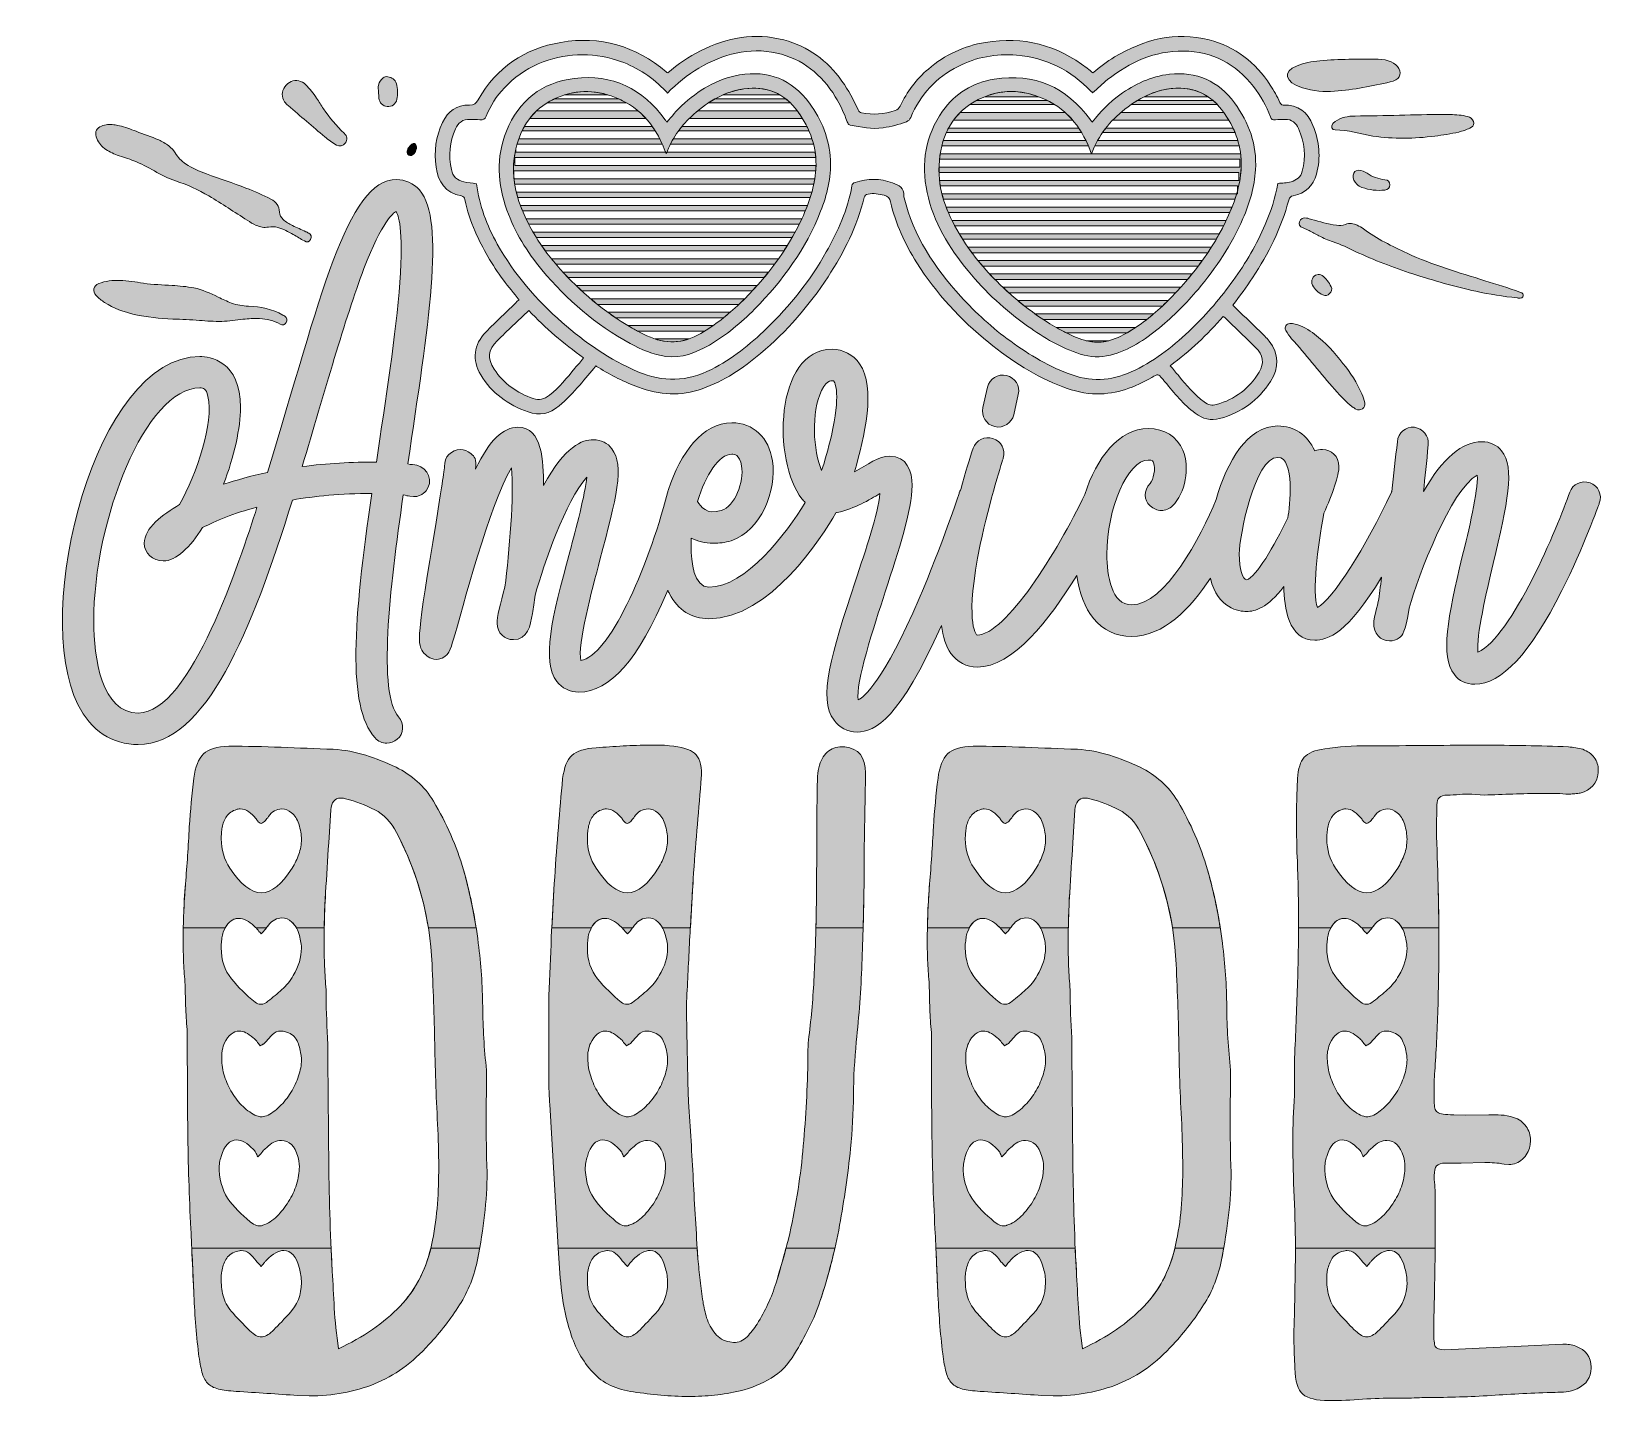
# Model space of a CAD drawing. Header units: inches. Extents: x 34 to 1028, y -972 to -105.
import ezdxf

# ---------------------------------------------------------------- set-up
doc = ezdxf.new("R2010")
doc.units = ezdxf.units.IN
doc.header["$MEASUREMENT"] = 0
doc.layers.add('Layer 1', color=7, linetype='Continuous')

# ---------------------------------------------------------------- blocks, each defined once
blk = doc.blocks.new('block 4')
at = {"layer": 'Layer 1', "true_color": 0x2b568d}
h = blk.add_hatch(color=167, dxfattribs=at)
h.dxf.hatch_style = 2
edge = h.paths.add_edge_path()
edge.add_spline(control_points=[(202.31, -968.57), (195.8, -968.14), (189.29, -967.7), (182.78, -967.27), (176.27, -966.83), (169.77, -966.4), (163.26, -965.97), (158.7, -965.75), (154.96, -965.26), (152.03, -964.5), (149.1, -963.74), (146.82, -962.5), (145.2, -960.76), (143.57, -959.02), (142.37, -956.69), (141.62, -953.77), (140.85, -950.84), (140.15, -946.98), (139.5, -942.21), (137.98, -928.98), (136.95, -915.8), (136.41, -902.67), (135.87, -889.54), (135.27, -876.36), (134.62, -863.13), (133.53, -842.74), (132.88, -821.97), (132.67, -800.81), (132.45, -779.66), (132.34, -759), (132.34, -738.82), (131.9, -733.83), (131.58, -728.79), (131.37, -723.69), (131.15, -718.59), (131.04, -713.55), (131.04, -708.55), (130.6, -704), (130.28, -699.39), (130.06, -694.72), (129.85, -690.06), (129.74, -685.45), (129.74, -680.89), (129.74, -668.74), (130.23, -656.7), (131.2, -644.77), (132.18, -632.84), (132.99, -620.8), (133.64, -608.65), (134.29, -598.23), (135.27, -587.93), (136.57, -577.73), (137.44, -570.57), (139.44, -565.48), (142.59, -562.43), (145.73, -559.4), (151.1, -557.77), (158.7, -557.55), (169.77, -557.55), (180.77, -557.77), (191.73, -558.2), (202.68, -558.64), (213.7, -559.07), (224.76, -559.51), (231.92, -559.94), (238.76, -561.19), (245.27, -563.25), (251.78, -565.31), (258.17, -567.86), (264.47, -570.9), (274.44, -575.67), (282.36, -582.83), (288.22, -592.37), (296.46, -606.26), (302.75, -620.74), (307.1, -635.82), (311.43, -650.9), (314.58, -666.36), (316.53, -682.19), (318.27, -695.65), (319.19, -709.04), (319.3, -722.38), (319.41, -735.73), (320.22, -749.12), (321.74, -762.57), (321.74, -762.57), (321.42, -797.4), (321.42, -797.4), (321.42, -797.4), (321.74, -818.22), (321.74, -818.22), (321.74, -818.22), (322.07, -827.34), (322.07, -827.34), (322.07, -836.45), (321.52, -845.51), (320.44, -854.51), (319.35, -863.51), (317.94, -872.57), (316.21, -881.68), (314.04, -892.75), (310.19, -902.62), (304.66, -911.3), (299.12, -919.97), (292.67, -928.33), (285.29, -936.36), (274.88, -947.85), (263.38, -956.15), (250.8, -961.25), (238.21, -966.35), (224.44, -968.9), (209.47, -968.9), (209.47, -968.9), (202.31, -968.57), (202.31, -968.57)], knot_values=[0, 0, 0, 0, 1, 1, 1, 2, 2, 2, 3, 3, 3, 4, 4, 4, 5, 5, 5, 6, 6, 6, 7, 7, 7, 8, 8, 8, 9, 9, 9, 10, 10, 10, 11, 11, 11, 12, 12, 12, 13, 13, 13, 14, 14, 14, 15, 15, 15, 16, 16, 16, 17, 17, 17, 18, 18, 18, 19, 19, 19, 20, 20, 20, 21, 21, 21, 22, 22, 22, 23, 23, 23, 24, 24, 24, 25, 25, 25, 26, 26, 26, 27, 27, 27, 28, 28, 28, 29, 29, 29, 30, 30, 30, 31, 31, 31, 32, 32, 32, 33, 33, 33, 34, 34, 34, 35, 35, 35, 36, 36, 36, 37, 37, 37, 38, 38, 38, 38], degree=3, periodic=1)
edge = h.paths.add_edge_path()
edge.add_spline(control_points=[(176.92, -817.57), (176.49, -816.49), (176.05, -815.51), (175.62, -814.64), (175.19, -813.78), (174.65, -813.13), (174, -812.69), (170.3, -808.79), (166.84, -806.83), (163.58, -806.83), (159.03, -806.83), (155.77, -810.31), (153.82, -817.25), (152.95, -819.64), (152.52, -822.35), (152.52, -825.38), (152.52, -825.38), (152.52, -826.03), (152.52, -826.03), (152.95, -833.84), (155.23, -840.41), (159.35, -845.72), (163.47, -851.04), (168.46, -855.87), (174.32, -860.2), (175.62, -860.86), (176.81, -861.18), (177.9, -861.18), (178.98, -861.18), (179.74, -861.07), (180.18, -860.86), (183.43, -859.77), (186.41, -857.88), (189.13, -855.16), (191.84, -852.45), (194.28, -849.36), (196.45, -845.88), (198.62, -842.42), (200.3, -838.78), (201.49, -834.98), (202.68, -831.19), (203.28, -827.45), (203.28, -823.76), (203.28, -821.37), (202.96, -819.2), (202.31, -817.25), (200.36, -810.52), (196.88, -807.16), (191.89, -807.16), (188.64, -807.16), (185.49, -808.68), (182.46, -811.72), (181.59, -812.37), (180.83, -813.13), (180.18, -813.99), (179.53, -814.86), (178.44, -816.06), (176.92, -817.57)], knot_values=[0, 0, 0, 0, 1, 1, 1, 2, 2, 2, 3, 3, 3, 4, 4, 4, 5, 5, 5, 6, 6, 6, 7, 7, 7, 8, 8, 8, 9, 9, 9, 10, 10, 10, 11, 11, 11, 12, 12, 12, 13, 13, 13, 14, 14, 14, 15, 15, 15, 16, 16, 16, 17, 17, 17, 18, 18, 18, 19, 19, 19, 19], degree=3, periodic=1)
edge = h.paths.add_edge_path()
edge.add_spline(control_points=[(179.2, -606.37), (178.11, -606.15), (177.36, -605.72), (176.92, -605.07), (176.49, -604.41), (176.05, -603.76), (175.62, -603.11), (174.32, -601.6), (172.86, -600.24), (171.23, -599.05), (169.6, -597.86), (167.81, -597.26), (165.86, -597.26), (164.77, -597.26), (164.01, -597.37), (163.58, -597.58), (160.76, -598.45), (158.64, -599.92), (157.24, -601.97), (155.82, -604.04), (154.9, -606.37), (154.47, -608.97), (154.25, -610.06), (154.09, -611.25), (153.98, -612.55), (153.87, -613.85), (153.82, -615.05), (153.82, -616.13), (153.82, -623.08), (155.66, -629.26), (159.35, -634.68), (166.07, -645.09), (172.69, -650.3), (179.2, -650.3), (185.71, -650.3), (192.22, -645.09), (198.73, -634.68), (200.46, -631.86), (201.87, -628.93), (202.96, -625.89), (204.04, -622.86), (204.59, -619.71), (204.59, -616.46), (204.59, -613.64), (204.04, -610.39), (202.96, -606.69), (201.87, -603.66), (200.36, -601.32), (198.4, -599.7), (196.45, -598.07), (194.38, -597.26), (192.22, -597.26), (188.75, -597.26), (185.92, -598.88), (183.76, -602.14), (183.11, -603.01), (182.46, -603.82), (181.81, -604.58), (181.16, -605.34), (180.29, -605.94), (179.2, -606.37)], knot_values=[0, 0, 0, 0, 1, 1, 1, 2, 2, 2, 3, 3, 3, 4, 4, 4, 5, 5, 5, 6, 6, 6, 7, 7, 7, 8, 8, 8, 9, 9, 9, 10, 10, 10, 11, 11, 11, 12, 12, 12, 13, 13, 13, 14, 14, 14, 15, 15, 15, 16, 16, 16, 17, 17, 17, 18, 18, 18, 19, 19, 19, 20, 20, 20, 20], degree=3, periodic=1)
edge = h.paths.add_edge_path()
edge.add_spline(control_points=[(179.2, -676.34), (178.11, -675.25), (177.25, -674.28), (176.6, -673.41), (175.95, -672.54), (175.3, -671.89), (174.65, -671.45), (171.39, -668.2), (168.14, -666.57), (164.88, -666.57), (160.54, -666.57), (157.29, -669.5), (155.12, -675.36), (154.68, -676.45), (154.41, -677.64), (154.31, -678.94), (154.2, -680.24), (154.03, -681.54), (153.82, -682.84), (153.82, -682.84), (153.82, -685.12), (153.82, -685.12), (153.82, -692.93), (155.99, -699.5), (160.33, -704.81), (164.67, -710.13), (169.65, -715.06), (175.3, -719.62), (176.38, -720.49), (177.58, -720.92), (178.88, -720.92), (180.61, -720.92), (182.13, -720.27), (183.43, -718.97), (186.47, -716.58), (189.4, -714.14), (192.22, -711.64), (195.04, -709.15), (197.43, -706.17), (199.38, -702.7), (202.85, -696.84), (204.59, -691.09), (204.59, -685.45), (204.59, -683.71), (204.42, -682.14), (204.1, -680.73), (203.77, -679.32), (203.39, -677.75), (202.96, -676.01), (201.87, -672.97), (200.41, -670.59), (198.57, -668.85), (196.72, -667.12), (194.6, -666.25), (192.22, -666.25), (188.97, -666.25), (186.14, -667.77), (183.76, -670.8), (183.11, -671.67), (182.46, -672.54), (181.81, -673.41), (181.16, -674.28), (180.29, -675.25), (179.2, -676.34)], knot_values=[0, 0, 0, 0, 1, 1, 1, 2, 2, 2, 3, 3, 3, 4, 4, 4, 5, 5, 5, 6, 6, 6, 7, 7, 7, 8, 8, 8, 9, 9, 9, 10, 10, 10, 11, 11, 11, 12, 12, 12, 13, 13, 13, 14, 14, 14, 15, 15, 15, 16, 16, 16, 17, 17, 17, 18, 18, 18, 19, 19, 19, 20, 20, 20, 21, 21, 21, 21], degree=3, periodic=1)
edge = h.paths.add_edge_path()
edge.add_spline(control_points=[(179.2, -886.89), (177.46, -885.15), (176.38, -883.96), (175.95, -883.31), (174.65, -881.57), (173.23, -880.06), (171.72, -878.75), (170.2, -877.45), (168.46, -876.8), (166.51, -876.8), (166.07, -876.8), (164.99, -877.01), (163.26, -877.45), (160.22, -878.53), (158.05, -880.22), (156.75, -882.5), (155.45, -884.77), (154.58, -887.32), (154.15, -890.14), (153.93, -891.23), (153.82, -892.15), (153.82, -892.91), (153.82, -893.67), (153.82, -894.59), (153.82, -895.68), (153.82, -899.58), (154.36, -903.27), (155.45, -906.74), (156.53, -910.21), (158.48, -913.46), (161.3, -916.5), (165.86, -921.49), (169.44, -925.23), (172.04, -927.73), (174.65, -930.22), (177.03, -931.47), (179.2, -931.47), (181.37, -931.47), (183.7, -930.28), (186.2, -927.89), (188.69, -925.5), (192.22, -921.82), (196.78, -916.83), (201.98, -911.4), (204.59, -904.9), (204.59, -897.3), (204.59, -894.05), (204.15, -891.01), (203.28, -888.19), (201.33, -880.59), (198.08, -876.8), (193.52, -876.8), (190.27, -876.8), (186.57, -878.86), (182.46, -882.98), (182.02, -883.42), (181.59, -883.9), (181.16, -884.45), (180.72, -884.99), (180.07, -885.8), (179.2, -886.89)], knot_values=[0, 0, 0, 0, 1, 1, 1, 2, 2, 2, 3, 3, 3, 4, 4, 4, 5, 5, 5, 6, 6, 6, 7, 7, 7, 8, 8, 8, 9, 9, 9, 10, 10, 10, 11, 11, 11, 12, 12, 12, 13, 13, 13, 14, 14, 14, 15, 15, 15, 16, 16, 16, 17, 17, 17, 18, 18, 18, 19, 19, 19, 20, 20, 20, 20], degree=3, periodic=1)
edge = h.paths.add_edge_path()
edge.add_spline(control_points=[(178.55, -747.28), (177.68, -746.2), (176.92, -745.22), (176.27, -744.35), (175.62, -743.49), (174.86, -742.72), (174, -742.07), (170.74, -739.26), (167.81, -737.84), (165.21, -737.84), (161.52, -737.84), (158.38, -740.45), (155.77, -745.65), (155.33, -746.52), (154.9, -748.04), (154.47, -750.21), (154.25, -751.08), (154.15, -751.95), (154.15, -752.81), (154.15, -753.68), (154.15, -754.55), (154.15, -755.42), (154.15, -759.11), (154.74, -762.79), (155.94, -766.48), (157.12, -770.17), (158.7, -773.64), (160.65, -776.89), (162.61, -780.15), (164.93, -783.08), (167.65, -785.68), (170.36, -788.28), (173.23, -790.24), (176.27, -791.54), (177.58, -791.98), (178.44, -792.19), (178.88, -792.19), (179.53, -792.19), (180.12, -792.14), (180.67, -792.03), (181.21, -791.92), (181.81, -791.76), (182.46, -791.54), (185.27, -790.24), (188.04, -788.28), (190.76, -785.68), (193.47, -783.08), (195.85, -780.1), (197.91, -776.73), (199.97, -773.37), (201.6, -769.9), (202.8, -766.32), (203.99, -762.74), (204.59, -759.32), (204.59, -756.07), (204.59, -754.33), (204.47, -753.14), (204.26, -752.49), (203.82, -749.45), (203.01, -746.63), (201.82, -744.03), (200.62, -741.42), (198.4, -739.58), (195.15, -738.49), (193.41, -738.06), (192.33, -737.84), (191.89, -737.84), (189.5, -737.84), (187.55, -738.66), (186.04, -740.28), (184.52, -741.91), (183, -743.59), (181.48, -745.33), (181.26, -745.76), (180.94, -746.03), (180.5, -746.14), (180.07, -746.25), (179.42, -746.63), (178.55, -747.28)], knot_values=[0, 0, 0, 0, 1, 1, 1, 2, 2, 2, 3, 3, 3, 4, 4, 4, 5, 5, 5, 6, 6, 6, 7, 7, 7, 8, 8, 8, 9, 9, 9, 10, 10, 10, 11, 11, 11, 12, 12, 12, 13, 13, 13, 14, 14, 14, 15, 15, 15, 16, 16, 16, 17, 17, 17, 18, 18, 18, 19, 19, 19, 20, 20, 20, 21, 21, 21, 22, 22, 22, 23, 23, 23, 24, 24, 24, 25, 25, 25, 26, 26, 26, 26], degree=3, periodic=1)
edge = h.paths.add_edge_path()
edge.add_spline(control_points=[(228.02, -938.96), (243.64, -931.8), (256.66, -922.79), (267.07, -911.95), (277.48, -901.1), (284.32, -887.21), (287.57, -870.29), (289.09, -862.7), (290.12, -855), (290.66, -847.19), (291.2, -839.38), (291.48, -831.68), (291.48, -824.08), (291.48, -824.08), (291.15, -803.58), (291.15, -803.58), (290.06, -785.35), (289.36, -767.35), (289.04, -749.56), (288.71, -731.77), (288.11, -713.76), (287.25, -695.54), (285.94, -666.03), (278.46, -638.26), (264.79, -612.22), (261.32, -605.5), (256.71, -600.67), (250.96, -597.74), (245.21, -594.81), (239.08, -592.49), (232.57, -590.75), (231.7, -590.53), (230.62, -590.42), (229.32, -590.42), (225.63, -590.42), (223.57, -592.92), (223.13, -597.91), (223.13, -597.91), (221.83, -618.73), (221.83, -618.73), (221.18, -629.37), (220.53, -639.89), (219.88, -650.3), (219.23, -660.71), (218.9, -671.24), (218.9, -681.87), (218.9, -686.86), (219.01, -691.85), (219.23, -696.84), (219.45, -701.83), (219.77, -706.82), (220.21, -711.81), (220.21, -722.01), (220.53, -732.1), (221.18, -742.07), (221.4, -766.37), (221.62, -791.05), (221.83, -816.11), (222.05, -841.17), (222.81, -865.74), (224.11, -889.82), (224.54, -897.63), (224.98, -905.49), (225.41, -913.41), (225.85, -921.33), (226.71, -929.85), (228.02, -938.96)], knot_values=[0, 0, 0, 0, 1, 1, 1, 2, 2, 2, 3, 3, 3, 4, 4, 4, 5, 5, 5, 6, 6, 6, 7, 7, 7, 8, 8, 8, 9, 9, 9, 10, 10, 10, 11, 11, 11, 12, 12, 12, 13, 13, 13, 14, 14, 14, 15, 15, 15, 16, 16, 16, 17, 17, 17, 18, 18, 18, 19, 19, 19, 20, 20, 20, 21, 21, 21, 22, 22, 22, 22], degree=3, periodic=1)
h = blk.add_hatch(color=167, dxfattribs=at)
h.dxf.hatch_style = 2
edge = h.paths.add_edge_path()
edge.add_spline(control_points=[(449.63, -969.22), (443.78, -969.22), (437.92, -968.95), (432.06, -968.41), (426.2, -967.87), (420.45, -967.16), (414.81, -966.29), (403.96, -964.99), (395.34, -960.87), (388.94, -953.93), (382.54, -946.98), (377.82, -938.52), (374.79, -928.55), (372.18, -920.3), (370.39, -912), (369.42, -903.65), (368.44, -895.29), (367.73, -886.89), (367.3, -878.43), (367.3, -878.43), (361.77, -784.38), (361.77, -784.38), (361.33, -780.26), (361.12, -773.91), (361.12, -765.34), (361.12, -756.77), (361.12, -748.26), (361.12, -739.79), (361.12, -732.85), (361.12, -726.73), (361.12, -721.41), (361.12, -716.09), (361.23, -712.68), (361.44, -711.16), (362.31, -685.34), (363.45, -661.8), (364.86, -640.54), (366.27, -619.28), (367.95, -598.45), (369.91, -578.06), (370.77, -571.11), (372.72, -566.23), (375.76, -563.41), (378.8, -560.59), (383.9, -558.97), (391.06, -558.53), (396.7, -558.1), (402.39, -557.72), (408.14, -557.39), (413.89, -557.06), (419.58, -556.9), (425.23, -556.9), (427.39, -556.9), (429.46, -556.9), (431.41, -556.9), (433.36, -556.9), (435.42, -557.01), (437.59, -557.23), (445.18, -557.88), (450.45, -559.45), (453.38, -561.95), (456.3, -564.44), (457.77, -568.94), (457.77, -575.45), (457.77, -575.45), (457.44, -580.66), (457.44, -580.66), (456.58, -590.86), (455.71, -600.95), (454.84, -610.92), (453.97, -620.9), (453.21, -631.1), (452.56, -641.51), (451.69, -654.53), (450.94, -667.5), (450.28, -680.4), (449.63, -693.31), (448.98, -706.28), (448.33, -719.29), (448.33, -719.29), (448.33, -725.15), (448.33, -725.15), (448.33, -728.62), (448.38, -733.02), (448.49, -738.33), (448.6, -743.65), (448.71, -749.07), (448.82, -754.6), (448.93, -760.13), (449.04, -765.45), (449.15, -770.55), (449.25, -775.65), (449.42, -779.72), (449.63, -782.75), (450.72, -799.24), (451.69, -815.68), (452.56, -832.05), (453.43, -848.44), (454.41, -865.09), (455.49, -882.01), (455.92, -886.56), (456.41, -891.12), (456.96, -895.68), (457.5, -900.23), (458.09, -904.79), (458.75, -909.34), (458.96, -911.08), (459.29, -912.76), (459.72, -914.39), (460.16, -916.02), (460.59, -917.69), (461.02, -919.43), (462.33, -923.12), (464.12, -926.43), (466.39, -929.36), (468.67, -932.29), (471.76, -934.08), (475.67, -934.73), (475.67, -934.73), (477.95, -935.05), (477.95, -935.05), (481.42, -935.05), (484.29, -933.86), (486.57, -931.47), (488.85, -929.08), (490.97, -926.37), (492.92, -923.34), (498.12, -915.09), (502.14, -906.41), (504.96, -897.3), (507.77, -888.19), (510.38, -878.97), (512.77, -869.64), (517.11, -850.98), (520.14, -832.44), (521.88, -813.99), (523.61, -795.56), (524.7, -776.89), (525.13, -758.02), (525.13, -755.2), (525.13, -752.44), (525.13, -749.72), (525.13, -747.01), (525.35, -744.24), (525.79, -741.42), (527.3, -728.84), (528.39, -716.15), (529.04, -703.35), (529.69, -690.55), (530.12, -677.69), (530.34, -664.78), (530.55, -651.88), (530.67, -638.8), (530.67, -625.57), (530.67, -612.34), (530.77, -598.88), (530.99, -585.21), (530.99, -582.83), (531.04, -580.5), (531.16, -578.22), (531.26, -575.94), (531.53, -573.61), (531.97, -571.22), (533.05, -566.88), (534.84, -563.57), (537.34, -561.3), (539.83, -559.02), (542.92, -557.88), (546.61, -557.88), (546.61, -557.88), (548.57, -557.88), (548.57, -557.88), (557.24, -558.97), (561.58, -564.5), (561.58, -574.48), (561.36, -587.71), (561.15, -600.13), (560.93, -611.74), (560.71, -623.35), (560.61, -634.79), (560.61, -646.07), (560.39, -662.56), (559.95, -678.99), (559.3, -695.37), (558.65, -711.76), (557.46, -728.19), (555.72, -744.68), (554.64, -755.96), (554.04, -767.19), (553.93, -778.36), (553.82, -789.53), (553.23, -800.87), (552.14, -812.37), (550.41, -828.64), (548.08, -844.8), (545.15, -860.86), (542.22, -876.91), (538.15, -892.75), (532.94, -908.37), (530.99, -914.44), (528.6, -920.25), (525.79, -925.78), (522.96, -931.31), (519.93, -936.79), (516.67, -942.21), (512.77, -948.93), (507.83, -954.09), (501.87, -957.67), (495.9, -961.25), (489.34, -963.91), (482.18, -965.64), (476.75, -966.94), (471.38, -967.87), (466.07, -968.41), (460.75, -968.95), (455.27, -969.22), (449.63, -969.22)], knot_values=[0, 0, 0, 0, 1, 1, 1, 2, 2, 2, 3, 3, 3, 4, 4, 4, 5, 5, 5, 6, 6, 6, 7, 7, 7, 8, 8, 8, 9, 9, 9, 10, 10, 10, 11, 11, 11, 12, 12, 12, 13, 13, 13, 14, 14, 14, 15, 15, 15, 16, 16, 16, 17, 17, 17, 18, 18, 18, 19, 19, 19, 20, 20, 20, 21, 21, 21, 22, 22, 22, 23, 23, 23, 24, 24, 24, 25, 25, 25, 26, 26, 26, 27, 27, 27, 28, 28, 28, 29, 29, 29, 30, 30, 30, 31, 31, 31, 32, 32, 32, 33, 33, 33, 34, 34, 34, 35, 35, 35, 36, 36, 36, 37, 37, 37, 38, 38, 38, 39, 39, 39, 40, 40, 40, 41, 41, 41, 42, 42, 42, 43, 43, 43, 44, 44, 44, 45, 45, 45, 46, 46, 46, 47, 47, 47, 48, 48, 48, 49, 49, 49, 50, 50, 50, 51, 51, 51, 52, 52, 52, 53, 53, 53, 54, 54, 54, 55, 55, 55, 56, 56, 56, 57, 57, 57, 58, 58, 58, 59, 59, 59, 60, 60, 60, 61, 61, 61, 62, 62, 62, 63, 63, 63, 64, 64, 64, 65, 65, 65, 66, 66, 66, 67, 67, 67, 68, 68, 68, 69, 69, 69, 70, 70, 70, 71, 71, 71, 72, 72, 72, 72], degree=3, periodic=1)
edge = h.paths.add_edge_path()
edge.add_spline(control_points=[(408.63, -817.57), (408.19, -816.49), (407.76, -815.51), (407.33, -814.64), (406.89, -813.78), (406.35, -813.13), (405.7, -812.69), (402.01, -808.79), (398.54, -806.83), (395.29, -806.83), (390.73, -806.83), (387.48, -810.31), (385.53, -817.25), (384.66, -819.64), (384.22, -822.35), (384.22, -825.38), (384.22, -825.38), (384.22, -826.03), (384.22, -826.03), (384.66, -833.84), (386.93, -840.41), (391.06, -845.72), (395.18, -851.04), (400.17, -855.87), (406.03, -860.2), (407.33, -860.86), (408.52, -861.18), (409.61, -861.18), (410.69, -861.18), (411.45, -861.07), (411.88, -860.86), (415.14, -859.77), (418.12, -857.88), (420.83, -855.16), (423.54, -852.45), (425.98, -849.36), (428.16, -845.88), (430.32, -842.42), (432, -838.78), (433.2, -834.98), (434.39, -831.19), (434.99, -827.45), (434.99, -823.76), (434.99, -821.37), (434.66, -819.2), (434.01, -817.25), (432.06, -810.52), (428.59, -807.16), (423.6, -807.16), (420.35, -807.16), (417.2, -808.68), (414.16, -811.72), (413.29, -812.37), (412.54, -813.13), (411.88, -813.99), (411.23, -814.86), (410.14, -816.06), (408.63, -817.57)], knot_values=[0, 0, 0, 0, 1, 1, 1, 2, 2, 2, 3, 3, 3, 4, 4, 4, 5, 5, 5, 6, 6, 6, 7, 7, 7, 8, 8, 8, 9, 9, 9, 10, 10, 10, 11, 11, 11, 12, 12, 12, 13, 13, 13, 14, 14, 14, 15, 15, 15, 16, 16, 16, 17, 17, 17, 18, 18, 18, 19, 19, 19, 19], degree=3, periodic=1)
edge = h.paths.add_edge_path()
edge.add_spline(control_points=[(410.91, -606.37), (409.82, -606.15), (409.06, -605.72), (408.63, -605.07), (408.19, -604.41), (407.76, -603.76), (407.33, -603.11), (406.03, -601.6), (404.56, -600.24), (402.94, -599.05), (401.31, -597.86), (399.52, -597.26), (397.57, -597.26), (396.48, -597.26), (395.72, -597.37), (395.29, -597.58), (392.47, -598.45), (390.35, -599.92), (388.94, -601.97), (387.53, -604.04), (386.61, -606.37), (386.18, -608.97), (385.96, -610.06), (385.79, -611.25), (385.69, -612.55), (385.58, -613.85), (385.53, -615.05), (385.53, -616.13), (385.53, -623.08), (387.37, -629.26), (391.06, -634.68), (397.78, -645.09), (404.4, -650.3), (410.91, -650.3), (417.42, -650.3), (423.93, -645.09), (430.43, -634.68), (432.17, -631.86), (433.58, -628.93), (434.66, -625.89), (435.75, -622.86), (436.29, -619.71), (436.29, -616.46), (436.29, -613.64), (435.75, -610.39), (434.66, -606.69), (433.58, -603.66), (432.06, -601.32), (430.11, -599.7), (428.16, -598.07), (426.09, -597.26), (423.93, -597.26), (420.45, -597.26), (417.63, -598.88), (415.46, -602.14), (414.81, -603.01), (414.16, -603.82), (413.51, -604.58), (412.86, -605.34), (411.99, -605.94), (410.91, -606.37)], knot_values=[0, 0, 0, 0, 1, 1, 1, 2, 2, 2, 3, 3, 3, 4, 4, 4, 5, 5, 5, 6, 6, 6, 7, 7, 7, 8, 8, 8, 9, 9, 9, 10, 10, 10, 11, 11, 11, 12, 12, 12, 13, 13, 13, 14, 14, 14, 15, 15, 15, 16, 16, 16, 17, 17, 17, 18, 18, 18, 19, 19, 19, 20, 20, 20, 20], degree=3, periodic=1)
edge = h.paths.add_edge_path()
edge.add_spline(control_points=[(410.91, -676.34), (409.82, -675.25), (408.96, -674.28), (408.3, -673.41), (407.65, -672.54), (407, -671.89), (406.35, -671.45), (403.1, -668.2), (399.84, -666.57), (396.59, -666.57), (392.25, -666.57), (388.99, -669.5), (386.83, -675.36), (386.39, -676.45), (386.12, -677.64), (386.01, -678.94), (385.9, -680.24), (385.74, -681.54), (385.53, -682.84), (385.53, -682.84), (385.53, -685.12), (385.53, -685.12), (385.53, -692.93), (387.69, -699.5), (392.03, -704.81), (396.37, -710.13), (401.36, -715.06), (407, -719.62), (408.09, -720.49), (409.28, -720.92), (410.58, -720.92), (412.32, -720.92), (413.84, -720.27), (415.14, -718.97), (418.17, -716.58), (421.1, -714.14), (423.93, -711.64), (426.74, -709.15), (429.13, -706.17), (431.08, -702.7), (434.55, -696.84), (436.29, -691.09), (436.29, -685.45), (436.29, -683.71), (436.13, -682.14), (435.8, -680.73), (435.48, -679.32), (435.1, -677.75), (434.66, -676.01), (433.58, -672.97), (432.11, -670.59), (430.27, -668.85), (428.42, -667.12), (426.31, -666.25), (423.93, -666.25), (420.67, -666.25), (417.85, -667.77), (415.46, -670.8), (414.81, -671.67), (414.16, -672.54), (413.51, -673.41), (412.86, -674.28), (411.99, -675.25), (410.91, -676.34)], knot_values=[0, 0, 0, 0, 1, 1, 1, 2, 2, 2, 3, 3, 3, 4, 4, 4, 5, 5, 5, 6, 6, 6, 7, 7, 7, 8, 8, 8, 9, 9, 9, 10, 10, 10, 11, 11, 11, 12, 12, 12, 13, 13, 13, 14, 14, 14, 15, 15, 15, 16, 16, 16, 17, 17, 17, 18, 18, 18, 19, 19, 19, 20, 20, 20, 21, 21, 21, 21], degree=3, periodic=1)
edge = h.paths.add_edge_path()
edge.add_spline(control_points=[(410.91, -886.89), (409.17, -885.15), (408.09, -883.96), (407.65, -883.31), (406.35, -881.57), (404.94, -880.06), (403.42, -878.75), (401.9, -877.45), (400.17, -876.8), (398.22, -876.8), (397.78, -876.8), (396.7, -877.01), (394.96, -877.45), (391.92, -878.53), (389.76, -880.22), (388.45, -882.5), (387.15, -884.77), (386.28, -887.32), (385.85, -890.14), (385.63, -891.23), (385.53, -892.15), (385.53, -892.91), (385.53, -893.67), (385.53, -894.59), (385.53, -895.68), (385.53, -899.58), (386.06, -903.27), (387.15, -906.74), (388.24, -910.21), (390.19, -913.46), (393.01, -916.5), (397.57, -921.49), (401.15, -925.23), (403.75, -927.73), (406.35, -930.22), (408.74, -931.47), (410.91, -931.47), (413.07, -931.47), (415.41, -930.28), (417.9, -927.89), (420.4, -925.5), (423.93, -921.82), (428.48, -916.83), (433.69, -911.4), (436.29, -904.9), (436.29, -897.3), (436.29, -894.05), (435.85, -891.01), (434.99, -888.19), (433.04, -880.59), (429.78, -876.8), (425.23, -876.8), (421.97, -876.8), (418.28, -878.86), (414.16, -882.98), (413.72, -883.42), (413.29, -883.9), (412.86, -884.45), (412.42, -884.99), (411.77, -885.8), (410.91, -886.89)], knot_values=[0, 0, 0, 0, 1, 1, 1, 2, 2, 2, 3, 3, 3, 4, 4, 4, 5, 5, 5, 6, 6, 6, 7, 7, 7, 8, 8, 8, 9, 9, 9, 10, 10, 10, 11, 11, 11, 12, 12, 12, 13, 13, 13, 14, 14, 14, 15, 15, 15, 16, 16, 16, 17, 17, 17, 18, 18, 18, 19, 19, 19, 20, 20, 20, 20], degree=3, periodic=1)
edge = h.paths.add_edge_path()
edge.add_spline(control_points=[(410.26, -747.28), (409.39, -746.2), (408.63, -745.22), (407.98, -744.35), (407.33, -743.49), (406.57, -742.72), (405.7, -742.07), (402.45, -739.26), (399.52, -737.84), (396.92, -737.84), (393.22, -737.84), (390.08, -740.45), (387.48, -745.65), (387.04, -746.52), (386.61, -748.04), (386.18, -750.21), (385.96, -751.08), (385.85, -751.95), (385.85, -752.81), (385.85, -753.68), (385.85, -754.55), (385.85, -755.42), (385.85, -759.11), (386.45, -762.79), (387.64, -766.48), (388.83, -770.17), (390.41, -773.64), (392.36, -776.89), (394.31, -780.15), (396.64, -783.08), (399.36, -785.68), (402.07, -788.28), (404.94, -790.24), (407.98, -791.54), (409.28, -791.98), (410.14, -792.19), (410.58, -792.19), (411.23, -792.19), (411.83, -792.14), (412.37, -792.03), (412.91, -791.92), (413.51, -791.76), (414.16, -791.54), (416.98, -790.24), (419.74, -788.28), (422.46, -785.68), (425.17, -783.08), (427.56, -780.1), (429.62, -776.73), (431.68, -773.37), (433.31, -769.9), (434.5, -766.32), (435.69, -762.74), (436.29, -759.32), (436.29, -756.07), (436.29, -754.33), (436.18, -753.14), (435.97, -752.49), (435.53, -749.45), (434.72, -746.63), (433.53, -744.03), (432.33, -741.42), (430.11, -739.58), (426.85, -738.49), (425.11, -738.06), (424.03, -737.84), (423.6, -737.84), (421.21, -737.84), (419.26, -738.66), (417.74, -740.28), (416.22, -741.91), (414.7, -743.59), (413.19, -745.33), (412.97, -745.76), (412.64, -746.03), (412.21, -746.14), (411.77, -746.25), (411.12, -746.63), (410.26, -747.28)], knot_values=[0, 0, 0, 0, 1, 1, 1, 2, 2, 2, 3, 3, 3, 4, 4, 4, 5, 5, 5, 6, 6, 6, 7, 7, 7, 8, 8, 8, 9, 9, 9, 10, 10, 10, 11, 11, 11, 12, 12, 12, 13, 13, 13, 14, 14, 14, 15, 15, 15, 16, 16, 16, 17, 17, 17, 18, 18, 18, 19, 19, 19, 20, 20, 20, 21, 21, 21, 22, 22, 22, 23, 23, 23, 24, 24, 24, 25, 25, 25, 26, 26, 26, 26], degree=3, periodic=1)
h = blk.add_hatch(color=167, dxfattribs=at)
h.dxf.hatch_style = 2
edge = h.paths.add_edge_path()
edge.add_spline(control_points=[(673.2, -968.57), (666.7, -968.14), (660.19, -967.7), (653.68, -967.27), (647.17, -966.83), (640.66, -966.4), (634.15, -965.97), (629.6, -965.75), (625.86, -965.26), (622.93, -964.5), (620, -963.74), (617.72, -962.5), (616.09, -960.76), (614.47, -959.02), (613.27, -956.69), (612.51, -953.77), (611.75, -950.84), (611.05, -946.98), (610.4, -942.21), (608.88, -928.98), (607.84, -915.8), (607.31, -902.67), (606.76, -889.54), (606.17, -876.36), (605.52, -863.13), (604.43, -842.74), (603.78, -821.97), (603.56, -800.81), (603.35, -779.66), (603.24, -759), (603.24, -738.82), (602.8, -733.83), (602.48, -728.79), (602.26, -723.69), (602.04, -718.59), (601.94, -713.55), (601.94, -708.55), (601.5, -704), (601.17, -699.39), (600.96, -694.72), (600.74, -690.06), (600.64, -685.45), (600.64, -680.89), (600.64, -668.74), (601.12, -656.7), (602.1, -644.77), (603.08, -632.84), (603.89, -620.8), (604.54, -608.65), (605.19, -598.23), (606.17, -587.93), (607.47, -577.73), (608.33, -570.57), (610.34, -565.48), (613.49, -562.43), (616.63, -559.4), (622, -557.77), (629.6, -557.55), (640.66, -557.55), (651.67, -557.77), (662.63, -558.2), (673.58, -558.64), (684.59, -559.07), (695.66, -559.51), (702.82, -559.94), (709.65, -561.19), (716.16, -563.25), (722.67, -565.31), (729.07, -567.86), (735.36, -570.9), (745.34, -575.67), (753.26, -582.83), (759.12, -592.37), (767.36, -606.26), (773.65, -620.74), (777.99, -635.82), (782.33, -650.9), (785.48, -666.36), (787.43, -682.19), (789.16, -695.65), (790.09, -709.04), (790.2, -722.38), (790.3, -735.73), (791.12, -749.12), (792.64, -762.57), (792.64, -762.57), (792.31, -797.4), (792.31, -797.4), (792.31, -797.4), (792.64, -818.22), (792.64, -818.22), (792.64, -818.22), (792.96, -827.34), (792.96, -827.34), (792.96, -836.45), (792.42, -845.51), (791.34, -854.51), (790.25, -863.51), (788.84, -872.57), (787.11, -881.68), (784.93, -892.75), (781.09, -902.62), (775.55, -911.3), (770.02, -919.97), (763.56, -928.33), (756.19, -936.36), (745.78, -947.85), (734.27, -956.15), (721.7, -961.25), (709.11, -966.35), (695.33, -968.9), (680.36, -968.9), (680.36, -968.9), (673.2, -968.57), (673.2, -968.57)], knot_values=[0, 0, 0, 0, 1, 1, 1, 2, 2, 2, 3, 3, 3, 4, 4, 4, 5, 5, 5, 6, 6, 6, 7, 7, 7, 8, 8, 8, 9, 9, 9, 10, 10, 10, 11, 11, 11, 12, 12, 12, 13, 13, 13, 14, 14, 14, 15, 15, 15, 16, 16, 16, 17, 17, 17, 18, 18, 18, 19, 19, 19, 20, 20, 20, 21, 21, 21, 22, 22, 22, 23, 23, 23, 24, 24, 24, 25, 25, 25, 26, 26, 26, 27, 27, 27, 28, 28, 28, 29, 29, 29, 30, 30, 30, 31, 31, 31, 32, 32, 32, 33, 33, 33, 34, 34, 34, 35, 35, 35, 36, 36, 36, 37, 37, 37, 38, 38, 38, 38], degree=3, periodic=1)
edge = h.paths.add_edge_path()
edge.add_spline(control_points=[(647.82, -817.57), (647.38, -816.49), (646.95, -815.51), (646.52, -814.64), (646.08, -813.78), (645.54, -813.13), (644.89, -812.69), (641.2, -808.79), (637.73, -806.83), (634.48, -806.83), (629.92, -806.83), (626.67, -810.31), (624.72, -817.25), (623.85, -819.64), (623.41, -822.35), (623.41, -825.38), (623.41, -825.38), (623.41, -826.03), (623.41, -826.03), (623.85, -833.84), (626.12, -840.41), (630.25, -845.72), (634.37, -851.04), (639.36, -855.87), (645.22, -860.2), (646.52, -860.86), (647.71, -861.18), (648.8, -861.18), (649.88, -861.18), (650.64, -861.07), (651.08, -860.86), (654.33, -859.77), (657.31, -857.88), (660.02, -855.16), (662.73, -852.45), (665.18, -849.36), (667.35, -845.88), (669.51, -842.42), (671.2, -838.78), (672.39, -834.98), (673.58, -831.19), (674.18, -827.45), (674.18, -823.76), (674.18, -821.37), (673.86, -819.2), (673.2, -817.25), (671.25, -810.52), (667.78, -807.16), (662.79, -807.16), (659.54, -807.16), (656.39, -808.68), (653.35, -811.72), (652.48, -812.37), (651.73, -813.13), (651.08, -813.99), (650.42, -814.86), (649.34, -816.06), (647.82, -817.57)], knot_values=[0, 0, 0, 0, 1, 1, 1, 2, 2, 2, 3, 3, 3, 4, 4, 4, 5, 5, 5, 6, 6, 6, 7, 7, 7, 8, 8, 8, 9, 9, 9, 10, 10, 10, 11, 11, 11, 12, 12, 12, 13, 13, 13, 14, 14, 14, 15, 15, 15, 16, 16, 16, 17, 17, 17, 18, 18, 18, 19, 19, 19, 19], degree=3, periodic=1)
edge = h.paths.add_edge_path()
edge.add_spline(control_points=[(650.1, -606.37), (649.01, -606.15), (648.25, -605.72), (647.82, -605.07), (647.38, -604.41), (646.95, -603.76), (646.52, -603.11), (645.22, -601.6), (643.75, -600.24), (642.13, -599.05), (640.5, -597.86), (638.71, -597.26), (636.76, -597.26), (635.67, -597.26), (634.91, -597.37), (634.48, -597.58), (631.66, -598.45), (629.54, -599.92), (628.13, -601.97), (626.72, -604.04), (625.8, -606.37), (625.37, -608.97), (625.15, -610.06), (624.99, -611.25), (624.88, -612.55), (624.77, -613.85), (624.72, -615.05), (624.72, -616.13), (624.72, -623.08), (626.56, -629.26), (630.25, -634.68), (636.97, -645.09), (643.59, -650.3), (650.1, -650.3), (656.61, -650.3), (663.12, -645.09), (669.62, -634.68), (671.36, -631.86), (672.77, -628.93), (673.86, -625.89), (674.94, -622.86), (675.48, -619.71), (675.48, -616.46), (675.48, -613.64), (674.94, -610.39), (673.86, -606.69), (672.77, -603.66), (671.25, -601.32), (669.3, -599.7), (667.35, -598.07), (665.28, -597.26), (663.12, -597.26), (659.64, -597.26), (656.82, -598.88), (654.66, -602.14), (654, -603.01), (653.35, -603.82), (652.7, -604.58), (652.05, -605.34), (651.18, -605.94), (650.1, -606.37)], knot_values=[0, 0, 0, 0, 1, 1, 1, 2, 2, 2, 3, 3, 3, 4, 4, 4, 5, 5, 5, 6, 6, 6, 7, 7, 7, 8, 8, 8, 9, 9, 9, 10, 10, 10, 11, 11, 11, 12, 12, 12, 13, 13, 13, 14, 14, 14, 15, 15, 15, 16, 16, 16, 17, 17, 17, 18, 18, 18, 19, 19, 19, 20, 20, 20, 20], degree=3, periodic=1)
edge = h.paths.add_edge_path()
edge.add_spline(control_points=[(650.1, -676.34), (649.01, -675.25), (648.15, -674.28), (647.5, -673.41), (646.85, -672.54), (646.19, -671.89), (645.54, -671.45), (642.29, -668.2), (639.04, -666.57), (635.78, -666.57), (631.44, -666.57), (628.18, -669.5), (626.02, -675.36), (625.58, -676.45), (625.31, -677.64), (625.2, -678.94), (625.09, -680.24), (624.93, -681.54), (624.72, -682.84), (624.72, -682.84), (624.72, -685.12), (624.72, -685.12), (624.72, -692.93), (626.88, -699.5), (631.23, -704.81), (635.56, -710.13), (640.55, -715.06), (646.19, -719.62), (647.28, -720.49), (648.47, -720.92), (649.77, -720.92), (651.51, -720.92), (653.03, -720.27), (654.33, -718.97), (657.37, -716.58), (660.29, -714.14), (663.12, -711.64), (665.93, -709.15), (668.32, -706.17), (670.28, -702.7), (673.74, -696.84), (675.48, -691.09), (675.48, -685.45), (675.48, -683.71), (675.32, -682.14), (674.99, -680.73), (674.67, -679.32), (674.29, -677.75), (673.86, -676.01), (672.77, -672.97), (671.3, -670.59), (669.46, -668.85), (667.62, -667.12), (665.5, -666.25), (663.12, -666.25), (659.86, -666.25), (657.04, -667.77), (654.66, -670.8), (654, -671.67), (653.35, -672.54), (652.7, -673.41), (652.05, -674.28), (651.18, -675.25), (650.1, -676.34)], knot_values=[0, 0, 0, 0, 1, 1, 1, 2, 2, 2, 3, 3, 3, 4, 4, 4, 5, 5, 5, 6, 6, 6, 7, 7, 7, 8, 8, 8, 9, 9, 9, 10, 10, 10, 11, 11, 11, 12, 12, 12, 13, 13, 13, 14, 14, 14, 15, 15, 15, 16, 16, 16, 17, 17, 17, 18, 18, 18, 19, 19, 19, 20, 20, 20, 21, 21, 21, 21], degree=3, periodic=1)
edge = h.paths.add_edge_path()
edge.add_spline(control_points=[(650.1, -886.89), (648.36, -885.15), (647.28, -883.96), (646.85, -883.31), (645.54, -881.57), (644.13, -880.06), (642.61, -878.75), (641.09, -877.45), (639.36, -876.8), (637.41, -876.8), (636.97, -876.8), (635.89, -877.01), (634.15, -877.45), (631.11, -878.53), (628.95, -880.22), (627.65, -882.5), (626.34, -884.77), (625.47, -887.32), (625.04, -890.14), (624.82, -891.23), (624.72, -892.15), (624.72, -892.91), (624.72, -893.67), (624.72, -894.59), (624.72, -895.68), (624.72, -899.58), (625.25, -903.27), (626.34, -906.74), (627.43, -910.21), (629.38, -913.46), (632.2, -916.5), (636.76, -921.49), (640.34, -925.23), (642.94, -927.73), (645.54, -930.22), (647.93, -931.47), (650.1, -931.47), (652.26, -931.47), (654.6, -930.28), (657.1, -927.89), (659.59, -925.5), (663.12, -921.82), (667.67, -916.83), (672.88, -911.4), (675.48, -904.9), (675.48, -897.3), (675.48, -894.05), (675.05, -891.01), (674.18, -888.19), (672.23, -880.59), (668.97, -876.8), (664.42, -876.8), (661.16, -876.8), (657.47, -878.86), (653.35, -882.98), (652.92, -883.42), (652.48, -883.9), (652.05, -884.45), (651.61, -884.99), (650.96, -885.8), (650.1, -886.89)], knot_values=[0, 0, 0, 0, 1, 1, 1, 2, 2, 2, 3, 3, 3, 4, 4, 4, 5, 5, 5, 6, 6, 6, 7, 7, 7, 8, 8, 8, 9, 9, 9, 10, 10, 10, 11, 11, 11, 12, 12, 12, 13, 13, 13, 14, 14, 14, 15, 15, 15, 16, 16, 16, 17, 17, 17, 18, 18, 18, 19, 19, 19, 20, 20, 20, 20], degree=3, periodic=1)
edge = h.paths.add_edge_path()
edge.add_spline(control_points=[(649.45, -747.28), (648.58, -746.2), (647.82, -745.22), (647.17, -744.35), (646.52, -743.49), (645.76, -742.72), (644.89, -742.07), (641.64, -739.26), (638.71, -737.84), (636.11, -737.84), (632.41, -737.84), (629.27, -740.45), (626.67, -745.65), (626.23, -746.52), (625.8, -748.04), (625.37, -750.21), (625.15, -751.08), (625.04, -751.95), (625.04, -752.81), (625.04, -753.68), (625.04, -754.55), (625.04, -755.42), (625.04, -759.11), (625.64, -762.79), (626.83, -766.48), (628.02, -770.17), (629.6, -773.64), (631.55, -776.89), (633.5, -780.15), (635.83, -783.08), (638.55, -785.68), (641.26, -788.28), (644.13, -790.24), (647.17, -791.54), (648.47, -791.98), (649.34, -792.19), (649.77, -792.19), (650.42, -792.19), (651.02, -792.14), (651.56, -792.03), (652.1, -791.92), (652.7, -791.76), (653.35, -791.54), (656.17, -790.24), (658.94, -788.28), (661.65, -785.68), (664.36, -783.08), (666.75, -780.1), (668.81, -776.73), (670.87, -773.37), (672.5, -769.9), (673.69, -766.32), (674.88, -762.74), (675.48, -759.32), (675.48, -756.07), (675.48, -754.33), (675.37, -753.14), (675.16, -752.49), (674.72, -749.45), (673.91, -746.63), (672.72, -744.03), (671.52, -741.42), (669.3, -739.58), (666.05, -738.49), (664.31, -738.06), (663.22, -737.84), (662.79, -737.84), (660.4, -737.84), (658.45, -738.66), (656.93, -740.28), (655.41, -741.91), (653.89, -743.59), (652.38, -745.33), (652.16, -745.76), (651.83, -746.03), (651.4, -746.14), (650.96, -746.25), (650.31, -746.63), (649.45, -747.28)], knot_values=[0, 0, 0, 0, 1, 1, 1, 2, 2, 2, 3, 3, 3, 4, 4, 4, 5, 5, 5, 6, 6, 6, 7, 7, 7, 8, 8, 8, 9, 9, 9, 10, 10, 10, 11, 11, 11, 12, 12, 12, 13, 13, 13, 14, 14, 14, 15, 15, 15, 16, 16, 16, 17, 17, 17, 18, 18, 18, 19, 19, 19, 20, 20, 20, 21, 21, 21, 22, 22, 22, 23, 23, 23, 24, 24, 24, 25, 25, 25, 26, 26, 26, 26], degree=3, periodic=1)
edge = h.paths.add_edge_path()
edge.add_spline(control_points=[(698.91, -938.96), (714.54, -931.8), (727.55, -922.79), (737.97, -911.95), (748.38, -901.1), (755.21, -887.21), (758.47, -870.29), (759.98, -862.7), (761.02, -855), (761.56, -847.19), (762.1, -839.38), (762.37, -831.68), (762.37, -824.08), (762.37, -824.08), (762.05, -803.58), (762.05, -803.58), (760.96, -785.35), (760.26, -767.35), (759.93, -749.56), (759.61, -731.77), (759.01, -713.76), (758.14, -695.54), (756.84, -666.03), (749.36, -638.26), (735.69, -612.22), (732.22, -605.5), (727.6, -600.67), (721.86, -597.74), (716.11, -594.81), (709.98, -592.49), (703.47, -590.75), (702.6, -590.53), (701.52, -590.42), (700.22, -590.42), (696.53, -590.42), (694.47, -592.92), (694.03, -597.91), (694.03, -597.91), (692.73, -618.73), (692.73, -618.73), (692.08, -629.37), (691.43, -639.89), (690.78, -650.3), (690.13, -660.71), (689.8, -671.24), (689.8, -681.87), (689.8, -686.86), (689.91, -691.85), (690.13, -696.84), (690.34, -701.83), (690.67, -706.82), (691.1, -711.81), (691.1, -722.01), (691.43, -732.1), (692.08, -742.07), (692.29, -766.37), (692.51, -791.05), (692.73, -816.11), (692.95, -841.17), (693.71, -865.74), (695.01, -889.82), (695.44, -897.63), (695.87, -905.49), (696.31, -913.41), (696.74, -921.33), (697.61, -929.85), (698.91, -938.96)], knot_values=[0, 0, 0, 0, 1, 1, 1, 2, 2, 2, 3, 3, 3, 4, 4, 4, 5, 5, 5, 6, 6, 6, 7, 7, 7, 8, 8, 8, 9, 9, 9, 10, 10, 10, 11, 11, 11, 12, 12, 12, 13, 13, 13, 14, 14, 14, 15, 15, 15, 16, 16, 16, 17, 17, 17, 18, 18, 18, 19, 19, 19, 20, 20, 20, 21, 21, 21, 22, 22, 22, 22], degree=3, periodic=1)
h = blk.add_hatch(color=167, dxfattribs=at)
h.dxf.hatch_style = 2
edge = h.paths.add_edge_path()
edge.add_spline(control_points=[(854.79, -971.83), (846.98, -971.83), (841.5, -970.47), (838.36, -967.76), (835.21, -965.04), (833.53, -959.57), (833.32, -951.32), (833.1, -947.63), (832.94, -943.89), (832.83, -940.1), (832.72, -936.3), (832.67, -932.56), (832.67, -928.87), (832.67, -928.87), (832.99, -916.18), (832.99, -916.18), (832.99, -916.18), (833.64, -878.75), (833.64, -878.75), (833.64, -866.82), (833.37, -854.95), (832.83, -843.12), (832.28, -831.3), (832.02, -819.42), (832.02, -807.48), (832.02, -797.94), (832.34, -788.28), (832.99, -778.52), (832.99, -778.52), (832.99, -757.69), (832.99, -757.69), (833.64, -742.51), (834.24, -727.38), (834.78, -712.3), (835.32, -697.22), (835.59, -682.3), (835.59, -667.55), (835.59, -653.45), (835.27, -639.24), (834.62, -624.92), (834.62, -624.92), (834.29, -607.02), (834.29, -607.02), (834.29, -602.03), (834.34, -597.21), (834.46, -592.54), (834.56, -587.87), (834.73, -583.05), (834.94, -578.06), (835.38, -571.76), (836.78, -567.26), (839.17, -564.55), (841.56, -561.84), (845.9, -560.05), (852.19, -559.18), (860.87, -557.88), (869.98, -557.23), (879.53, -557.23), (879.53, -557.23), (887.01, -557.23), (887.01, -557.23), (898.08, -557.23), (908.92, -557.18), (919.55, -557.06), (930.18, -556.96), (941.04, -556.9), (952.1, -556.9), (970.32, -556.9), (988.43, -557.23), (1006.44, -557.88), (1007.96, -558.1), (1009.48, -558.32), (1011, -558.53), (1012.52, -558.75), (1014.04, -559.07), (1015.56, -559.51), (1018.59, -560.59), (1020.98, -562.33), (1022.72, -564.71), (1024.45, -567.1), (1025.32, -569.71), (1025.32, -572.52), (1025.32, -572.52), (1025.32, -574.48), (1025.32, -574.48), (1024.45, -581.2), (1020.65, -585.43), (1013.93, -587.17), (1012.84, -587.39), (1011.7, -587.55), (1010.51, -587.66), (1009.32, -587.77), (1008.18, -587.82), (1007.1, -587.82), (1007.1, -587.82), (1004.82, -587.82), (1004.82, -587.82), (1002.21, -587.6), (999.66, -587.49), (997.17, -587.49), (994.67, -587.49), (992.13, -587.49), (989.52, -587.49), (983.45, -587.49), (977.37, -587.6), (971.3, -587.82), (965.22, -588.04), (959.15, -588.26), (953.08, -588.47), (953.08, -588.47), (945.27, -587.82), (945.27, -587.82), (942.66, -587.82), (940.06, -587.93), (937.46, -588.14), (934.85, -588.36), (932.25, -588.47), (929.64, -588.47), (925.3, -588.47), (923.13, -590.53), (923.13, -594.65), (923.13, -594.65), (922.81, -610.27), (922.81, -610.27), (923.24, -621.99), (923.62, -633.7), (923.95, -645.42), (924.27, -657.13), (924.44, -668.96), (924.44, -680.89), (924.44, -695.21), (924.22, -709.59), (923.79, -724.01), (923.35, -738.44), (922.7, -751.51), (921.83, -763.23), (921.62, -765.62), (921.51, -768), (921.51, -770.38), (921.51, -772.78), (921.51, -775.16), (921.51, -777.54), (921.51, -777.54), (921.51, -782.1), (921.51, -782.1), (921.51, -784.05), (921.62, -785.57), (921.83, -786.66), (922.05, -787.75), (922.59, -788.61), (923.46, -789.26), (924.33, -789.91), (925.58, -790.35), (927.2, -790.56), (928.83, -790.78), (931.05, -790.89), (933.87, -790.89), (933.87, -790.89), (941.36, -791.21), (941.36, -791.21), (941.36, -791.21), (956, -790.89), (956, -790.89), (958.61, -790.89), (961.21, -790.94), (963.81, -791.05), (966.42, -791.16), (969.02, -791.65), (971.62, -792.51), (975.09, -793.6), (977.75, -795.5), (979.6, -798.21), (981.44, -800.92), (982.36, -803.8), (982.36, -806.83), (982.36, -808.57), (982.25, -809.87), (982.04, -810.74), (981.39, -813.99), (979.81, -816.76), (977.32, -819.04), (974.82, -821.32), (971.95, -822.45), (968.7, -822.45), (968.7, -822.45), (965.77, -822.13), (965.77, -822.13), (963.6, -821.7), (961.54, -821.43), (959.58, -821.32), (957.63, -821.21), (955.57, -821.15), (953.4, -821.15), (953.4, -821.15), (938.43, -821.48), (938.43, -821.48), (938.43, -821.48), (928.67, -821.48), (928.67, -821.48), (925.85, -821.48), (923.95, -822.08), (922.97, -823.27), (922, -824.46), (921.51, -826.47), (921.51, -829.29), (921.51, -829.29), (921.51, -831.89), (921.51, -831.89), (921.94, -836.45), (922.16, -840.95), (922.16, -845.4), (922.16, -849.85), (922.16, -854.35), (922.16, -858.9), (922.16, -868.23), (922.1, -876.36), (922, -883.31), (921.89, -890.25), (921.78, -896.38), (921.67, -901.7), (921.56, -907.01), (921.45, -911.78), (921.34, -916.02), (921.23, -920.25), (921.18, -924.42), (921.18, -928.55), (921.18, -933.1), (921.51, -936.08), (922.16, -937.49), (922.81, -938.9), (924.76, -939.61), (928.02, -939.61), (928.02, -939.61), (1002.87, -936.03), (1002.87, -936.03), (1005.9, -936.03), (1008.61, -936.46), (1011, -937.33), (1017.51, -939.72), (1020.76, -944.17), (1020.76, -950.67), (1020.76, -950.67), (1020.76, -951.32), (1020.76, -951.32), (1020.76, -957.18), (1017.83, -961.52), (1011.98, -964.34), (1009.59, -965.43), (1007.26, -966.08), (1004.98, -966.29), (1002.7, -966.51), (1000.37, -966.62), (997.98, -966.62), (984.32, -967.05), (970.81, -967.7), (957.47, -968.57), (944.13, -969.44), (930.73, -969.87), (917.28, -969.87), (915.97, -969.87), (914.24, -969.93), (912.07, -970.04), (909.9, -970.14), (907.62, -970.2), (905.24, -970.2), (905.24, -970.2), (897.1, -970.2), (897.1, -970.2), (890.15, -970.2), (883.16, -970.47), (876.11, -971.01), (869.06, -971.55), (861.95, -971.83), (854.79, -971.83)], knot_values=[0, 0, 0, 0, 1, 1, 1, 2, 2, 2, 3, 3, 3, 4, 4, 4, 5, 5, 5, 6, 6, 6, 7, 7, 7, 8, 8, 8, 9, 9, 9, 10, 10, 10, 11, 11, 11, 12, 12, 12, 13, 13, 13, 14, 14, 14, 15, 15, 15, 16, 16, 16, 17, 17, 17, 18, 18, 18, 19, 19, 19, 20, 20, 20, 21, 21, 21, 22, 22, 22, 23, 23, 23, 24, 24, 24, 25, 25, 25, 26, 26, 26, 27, 27, 27, 28, 28, 28, 29, 29, 29, 30, 30, 30, 31, 31, 31, 32, 32, 32, 33, 33, 33, 34, 34, 34, 35, 35, 35, 36, 36, 36, 37, 37, 37, 38, 38, 38, 39, 39, 39, 40, 40, 40, 41, 41, 41, 42, 42, 42, 43, 43, 43, 44, 44, 44, 45, 45, 45, 46, 46, 46, 47, 47, 47, 48, 48, 48, 49, 49, 49, 50, 50, 50, 51, 51, 51, 52, 52, 52, 53, 53, 53, 54, 54, 54, 55, 55, 55, 56, 56, 56, 57, 57, 57, 58, 58, 58, 59, 59, 59, 60, 60, 60, 61, 61, 61, 62, 62, 62, 63, 63, 63, 64, 64, 64, 65, 65, 65, 66, 66, 66, 67, 67, 67, 68, 68, 68, 69, 69, 69, 70, 70, 70, 71, 71, 71, 72, 72, 72, 73, 73, 73, 74, 74, 74, 75, 75, 75, 76, 76, 76, 77, 77, 77, 78, 78, 78, 79, 79, 79, 80, 80, 80, 81, 81, 81, 82, 82, 82, 83, 83, 83, 84, 84, 84, 85, 85, 85, 86, 86, 86, 87, 87, 87, 88, 88, 88, 89, 89, 89, 90, 90, 90, 91, 91, 91, 91], degree=3, periodic=1)
edge = h.paths.add_edge_path()
edge.add_spline(control_points=[(876.6, -817.57), (876.16, -816.49), (875.73, -815.51), (875.3, -814.64), (874.86, -813.78), (874.32, -813.13), (873.67, -812.69), (869.98, -808.79), (866.51, -806.83), (863.26, -806.83), (858.7, -806.83), (855.45, -810.31), (853.49, -817.25), (852.62, -819.64), (852.19, -822.35), (852.19, -825.38), (852.19, -825.38), (852.19, -826.03), (852.19, -826.03), (852.62, -833.84), (854.9, -840.41), (859.03, -845.72), (863.14, -851.04), (868.14, -855.87), (873.99, -860.2), (875.3, -860.86), (876.49, -861.18), (877.57, -861.18), (878.66, -861.18), (879.41, -861.07), (879.85, -860.86), (883.11, -859.77), (886.09, -857.88), (888.8, -855.16), (891.51, -852.45), (893.95, -849.36), (896.12, -845.88), (898.29, -842.42), (899.97, -838.78), (901.17, -834.98), (902.36, -831.19), (902.96, -827.45), (902.96, -823.76), (902.96, -821.37), (902.63, -819.2), (901.98, -817.25), (900.03, -810.52), (896.56, -807.16), (891.57, -807.16), (888.31, -807.16), (885.17, -808.68), (882.13, -811.72), (881.26, -812.37), (880.5, -813.13), (879.85, -813.99), (879.2, -814.86), (878.11, -816.06), (876.6, -817.57)], knot_values=[0, 0, 0, 0, 1, 1, 1, 2, 2, 2, 3, 3, 3, 4, 4, 4, 5, 5, 5, 6, 6, 6, 7, 7, 7, 8, 8, 8, 9, 9, 9, 10, 10, 10, 11, 11, 11, 12, 12, 12, 13, 13, 13, 14, 14, 14, 15, 15, 15, 16, 16, 16, 17, 17, 17, 18, 18, 18, 19, 19, 19, 19], degree=3, periodic=1)
edge = h.paths.add_edge_path()
edge.add_spline(control_points=[(878.88, -606.37), (877.79, -606.15), (877.03, -605.72), (876.6, -605.07), (876.16, -604.41), (875.73, -603.76), (875.3, -603.11), (873.99, -601.6), (872.53, -600.24), (870.9, -599.05), (869.28, -597.86), (867.49, -597.26), (865.53, -597.26), (864.44, -597.26), (863.69, -597.37), (863.26, -597.58), (860.43, -598.45), (858.32, -599.92), (856.91, -601.97), (855.5, -604.04), (854.58, -606.37), (854.14, -608.97), (853.92, -610.06), (853.76, -611.25), (853.66, -612.55), (853.54, -613.85), (853.49, -615.05), (853.49, -616.13), (853.49, -623.08), (855.33, -629.26), (859.03, -634.68), (865.75, -645.09), (872.37, -650.3), (878.88, -650.3), (885.38, -650.3), (891.89, -645.09), (898.4, -634.68), (900.13, -631.86), (901.55, -628.93), (902.63, -625.89), (903.71, -622.86), (904.26, -619.71), (904.26, -616.46), (904.26, -613.64), (903.71, -610.39), (902.63, -606.69), (901.55, -603.66), (900.03, -601.32), (898.08, -599.7), (896.12, -598.07), (894.06, -597.26), (891.89, -597.26), (888.42, -597.26), (885.6, -598.88), (883.43, -602.14), (882.78, -603.01), (882.13, -603.82), (881.48, -604.58), (880.83, -605.34), (879.96, -605.94), (878.88, -606.37)], knot_values=[0, 0, 0, 0, 1, 1, 1, 2, 2, 2, 3, 3, 3, 4, 4, 4, 5, 5, 5, 6, 6, 6, 7, 7, 7, 8, 8, 8, 9, 9, 9, 10, 10, 10, 11, 11, 11, 12, 12, 12, 13, 13, 13, 14, 14, 14, 15, 15, 15, 16, 16, 16, 17, 17, 17, 18, 18, 18, 19, 19, 19, 20, 20, 20, 20], degree=3, periodic=1)
edge = h.paths.add_edge_path()
edge.add_spline(control_points=[(878.88, -676.34), (877.79, -675.25), (876.92, -674.28), (876.27, -673.41), (875.62, -672.54), (874.97, -671.89), (874.32, -671.45), (871.07, -668.2), (867.81, -666.57), (864.56, -666.57), (860.21, -666.57), (856.96, -669.5), (854.79, -675.36), (854.36, -676.45), (854.09, -677.64), (853.98, -678.94), (853.87, -680.24), (853.71, -681.54), (853.49, -682.84), (853.49, -682.84), (853.49, -685.12), (853.49, -685.12), (853.49, -692.93), (855.66, -699.5), (860, -704.81), (864.34, -710.13), (869.33, -715.06), (874.97, -719.62), (876.05, -720.49), (877.25, -720.92), (878.55, -720.92), (880.28, -720.92), (881.8, -720.27), (883.11, -718.97), (886.14, -716.58), (889.07, -714.14), (891.89, -711.64), (894.71, -709.15), (897.1, -706.17), (899.05, -702.7), (902.52, -696.84), (904.26, -691.09), (904.26, -685.45), (904.26, -683.71), (904.1, -682.14), (903.77, -680.73), (903.45, -679.32), (903.06, -677.75), (902.63, -676.01), (901.55, -672.97), (900.08, -670.59), (898.24, -668.85), (896.39, -667.12), (894.28, -666.25), (891.89, -666.25), (888.64, -666.25), (885.82, -667.77), (883.43, -670.8), (882.78, -671.67), (882.13, -672.54), (881.48, -673.41), (880.83, -674.28), (879.96, -675.25), (878.88, -676.34)], knot_values=[0, 0, 0, 0, 1, 1, 1, 2, 2, 2, 3, 3, 3, 4, 4, 4, 5, 5, 5, 6, 6, 6, 7, 7, 7, 8, 8, 8, 9, 9, 9, 10, 10, 10, 11, 11, 11, 12, 12, 12, 13, 13, 13, 14, 14, 14, 15, 15, 15, 16, 16, 16, 17, 17, 17, 18, 18, 18, 19, 19, 19, 20, 20, 20, 21, 21, 21, 21], degree=3, periodic=1)
edge = h.paths.add_edge_path()
edge.add_spline(control_points=[(878.88, -886.89), (877.14, -885.15), (876.05, -883.96), (875.62, -883.31), (874.32, -881.57), (872.91, -880.06), (871.39, -878.75), (869.87, -877.45), (868.14, -876.8), (866.18, -876.8), (865.75, -876.8), (864.66, -877.01), (862.93, -877.45), (859.89, -878.53), (857.72, -880.22), (856.42, -882.5), (855.12, -884.77), (854.25, -887.32), (853.82, -890.14), (853.6, -891.23), (853.49, -892.15), (853.49, -892.91), (853.49, -893.67), (853.49, -894.59), (853.49, -895.68), (853.49, -899.58), (854.03, -903.27), (855.12, -906.74), (856.2, -910.21), (858.16, -913.46), (860.98, -916.5), (865.53, -921.49), (869.11, -925.23), (871.72, -927.73), (874.32, -930.22), (876.7, -931.47), (878.88, -931.47), (881.04, -931.47), (883.38, -930.28), (885.87, -927.89), (888.36, -925.5), (891.89, -921.82), (896.45, -916.83), (901.66, -911.4), (904.26, -904.9), (904.26, -897.3), (904.26, -894.05), (903.82, -891.01), (902.96, -888.19), (901, -880.59), (897.75, -876.8), (893.19, -876.8), (889.94, -876.8), (886.25, -878.86), (882.13, -882.98), (881.69, -883.42), (881.26, -883.9), (880.83, -884.45), (880.39, -884.99), (879.74, -885.8), (878.88, -886.89)], knot_values=[0, 0, 0, 0, 1, 1, 1, 2, 2, 2, 3, 3, 3, 4, 4, 4, 5, 5, 5, 6, 6, 6, 7, 7, 7, 8, 8, 8, 9, 9, 9, 10, 10, 10, 11, 11, 11, 12, 12, 12, 13, 13, 13, 14, 14, 14, 15, 15, 15, 16, 16, 16, 17, 17, 17, 18, 18, 18, 19, 19, 19, 20, 20, 20, 20], degree=3, periodic=1)
edge = h.paths.add_edge_path()
edge.add_spline(control_points=[(878.23, -747.28), (877.36, -746.2), (876.6, -745.22), (875.95, -744.35), (875.3, -743.49), (874.53, -742.72), (873.67, -742.07), (870.42, -739.26), (867.49, -737.84), (864.88, -737.84), (861.19, -737.84), (858.05, -740.45), (855.45, -745.65), (855.01, -746.52), (854.58, -748.04), (854.14, -750.21), (853.92, -751.08), (853.82, -751.95), (853.82, -752.81), (853.82, -753.68), (853.82, -754.55), (853.82, -755.42), (853.82, -759.11), (854.41, -762.79), (855.61, -766.48), (856.8, -770.17), (858.37, -773.64), (860.33, -776.89), (862.28, -780.15), (864.61, -783.08), (867.32, -785.68), (870.03, -788.28), (872.91, -790.24), (875.95, -791.54), (877.25, -791.98), (878.11, -792.19), (878.55, -792.19), (879.2, -792.19), (879.8, -792.14), (880.34, -792.03), (880.88, -791.92), (881.48, -791.76), (882.13, -791.54), (884.95, -790.24), (887.71, -788.28), (890.43, -785.68), (893.14, -783.08), (895.52, -780.1), (897.59, -776.73), (899.65, -773.37), (901.27, -769.9), (902.47, -766.32), (903.66, -762.74), (904.26, -759.32), (904.26, -756.07), (904.26, -754.33), (904.15, -753.14), (903.93, -752.49), (903.5, -749.45), (902.68, -746.63), (901.49, -744.03), (900.3, -741.42), (898.08, -739.58), (894.82, -738.49), (893.08, -738.06), (892, -737.84), (891.57, -737.84), (889.18, -737.84), (887.22, -738.66), (885.71, -740.28), (884.19, -741.91), (882.67, -743.59), (881.15, -745.33), (880.94, -745.76), (880.61, -746.03), (880.18, -746.14), (879.74, -746.25), (879.09, -746.63), (878.23, -747.28)], knot_values=[0, 0, 0, 0, 1, 1, 1, 2, 2, 2, 3, 3, 3, 4, 4, 4, 5, 5, 5, 6, 6, 6, 7, 7, 7, 8, 8, 8, 9, 9, 9, 10, 10, 10, 11, 11, 11, 12, 12, 12, 13, 13, 13, 14, 14, 14, 15, 15, 15, 16, 16, 16, 17, 17, 17, 18, 18, 18, 19, 19, 19, 20, 20, 20, 21, 21, 21, 22, 22, 22, 23, 23, 23, 24, 24, 24, 25, 25, 25, 26, 26, 26, 26], degree=3, periodic=1)
at = {"layer": 'Layer 1', "lineweight": 0}
for points, knots in [([(202.31, -968.57), (195.8, -968.14), (189.29, -967.7), (182.78, -967.27), (176.27, -966.83), (169.77, -966.4), (163.26, -965.97), (158.7, -965.75), (154.96, -965.26), (152.03, -964.5), (149.1, -963.74), (146.82, -962.5), (145.2, -960.76), (143.57, -959.02), (142.37, -956.69), (141.62, -953.77), (140.85, -950.84), (140.15, -946.98), (139.5, -942.21), (137.98, -928.98), (136.95, -915.8), (136.41, -902.67), (135.87, -889.54), (135.27, -876.36), (134.62, -863.13), (133.53, -842.74), (132.88, -821.97), (132.67, -800.81), (132.45, -779.66), (132.34, -759), (132.34, -738.82), (131.9, -733.83), (131.58, -728.79), (131.37, -723.69), (131.15, -718.59), (131.04, -713.55), (131.04, -708.55), (130.6, -704), (130.28, -699.39), (130.06, -694.72), (129.85, -690.06), (129.74, -685.45), (129.74, -680.89), (129.74, -668.74), (130.23, -656.7), (131.2, -644.77), (132.18, -632.84), (132.99, -620.8), (133.64, -608.65), (134.29, -598.23), (135.27, -587.93), (136.57, -577.73), (137.44, -570.57), (139.44, -565.48), (142.59, -562.43), (145.73, -559.4), (151.1, -557.77), (158.7, -557.55), (169.77, -557.55), (180.77, -557.77), (191.73, -558.2), (202.68, -558.64), (213.7, -559.07), (224.76, -559.51), (231.92, -559.94), (238.76, -561.19), (245.27, -563.25), (251.78, -565.31), (258.17, -567.86), (264.47, -570.9), (274.44, -575.67), (282.36, -582.83), (288.22, -592.37), (296.46, -606.26), (302.75, -620.74), (307.1, -635.82), (311.43, -650.9), (314.58, -666.36), (316.53, -682.19), (318.27, -695.65), (319.19, -709.04), (319.3, -722.38), (319.41, -735.73), (320.22, -749.12), (321.74, -762.57), (321.74, -762.57), (321.42, -797.4), (321.42, -797.4), (321.42, -797.4), (321.74, -818.22), (321.74, -818.22), (321.74, -818.22), (322.07, -827.34), (322.07, -827.34), (322.07, -836.45), (321.52, -845.51), (320.44, -854.51), (319.35, -863.51), (317.94, -872.57), (316.21, -881.68), (314.04, -892.75), (310.19, -902.62), (304.66, -911.3), (299.12, -919.97), (292.67, -928.33), (285.29, -936.36), (274.88, -947.85), (263.38, -956.15), (250.8, -961.25), (238.21, -966.35), (224.44, -968.9), (209.47, -968.9), (209.47, -968.9), (202.31, -968.57), (202.31, -968.57)], [0, 0, 0, 0, 1, 1, 1, 2, 2, 2, 3, 3, 3, 4, 4, 4, 5, 5, 5, 6, 6, 6, 7, 7, 7, 8, 8, 8, 9, 9, 9, 10, 10, 10, 11, 11, 11, 12, 12, 12, 13, 13, 13, 14, 14, 14, 15, 15, 15, 16, 16, 16, 17, 17, 17, 18, 18, 18, 19, 19, 19, 20, 20, 20, 21, 21, 21, 22, 22, 22, 23, 23, 23, 24, 24, 24, 25, 25, 25, 26, 26, 26, 27, 27, 27, 28, 28, 28, 29, 29, 29, 30, 30, 30, 31, 31, 31, 32, 32, 32, 33, 33, 33, 34, 34, 34, 35, 35, 35, 36, 36, 36, 37, 37, 37, 38, 38, 38, 38]), ([(449.63, -969.22), (443.78, -969.22), (437.92, -968.95), (432.06, -968.41), (426.2, -967.87), (420.45, -967.16), (414.81, -966.29), (403.96, -964.99), (395.34, -960.87), (388.94, -953.93), (382.54, -946.98), (377.82, -938.52), (374.79, -928.55), (372.18, -920.3), (370.39, -912), (369.42, -903.65), (368.44, -895.29), (367.73, -886.89), (367.3, -878.43), (367.3, -878.43), (361.77, -784.38), (361.77, -784.38), (361.33, -780.26), (361.12, -773.91), (361.12, -765.34), (361.12, -756.77), (361.12, -748.26), (361.12, -739.79), (361.12, -732.85), (361.12, -726.73), (361.12, -721.41), (361.12, -716.09), (361.23, -712.68), (361.44, -711.16), (362.31, -685.34), (363.45, -661.8), (364.86, -640.54), (366.27, -619.28), (367.95, -598.45), (369.91, -578.06), (370.77, -571.11), (372.72, -566.23), (375.76, -563.41), (378.8, -560.59), (383.9, -558.97), (391.06, -558.53), (396.7, -558.1), (402.39, -557.72), (408.14, -557.39), (413.89, -557.06), (419.58, -556.9), (425.23, -556.9), (427.39, -556.9), (429.46, -556.9), (431.41, -556.9), (433.36, -556.9), (435.42, -557.01), (437.59, -557.23), (445.18, -557.88), (450.45, -559.45), (453.38, -561.95), (456.3, -564.44), (457.77, -568.94), (457.77, -575.45), (457.77, -575.45), (457.44, -580.66), (457.44, -580.66), (456.58, -590.86), (455.71, -600.95), (454.84, -610.92), (453.97, -620.9), (453.21, -631.1), (452.56, -641.51), (451.69, -654.53), (450.94, -667.5), (450.28, -680.4), (449.63, -693.31), (448.98, -706.28), (448.33, -719.29), (448.33, -719.29), (448.33, -725.15), (448.33, -725.15), (448.33, -728.62), (448.38, -733.02), (448.49, -738.33), (448.6, -743.65), (448.71, -749.07), (448.82, -754.6), (448.93, -760.13), (449.04, -765.45), (449.15, -770.55), (449.25, -775.65), (449.42, -779.72), (449.63, -782.75), (450.72, -799.24), (451.69, -815.68), (452.56, -832.05), (453.43, -848.44), (454.41, -865.09), (455.49, -882.01), (455.92, -886.56), (456.41, -891.12), (456.96, -895.68), (457.5, -900.23), (458.09, -904.79), (458.75, -909.34), (458.96, -911.08), (459.29, -912.76), (459.72, -914.39), (460.16, -916.02), (460.59, -917.69), (461.02, -919.43), (462.33, -923.12), (464.12, -926.43), (466.39, -929.36), (468.67, -932.29), (471.76, -934.08), (475.67, -934.73), (475.67, -934.73), (477.95, -935.05), (477.95, -935.05), (481.42, -935.05), (484.29, -933.86), (486.57, -931.47), (488.85, -929.08), (490.97, -926.37), (492.92, -923.34), (498.12, -915.09), (502.14, -906.41), (504.96, -897.3), (507.77, -888.19), (510.38, -878.97), (512.77, -869.64), (517.11, -850.98), (520.14, -832.44), (521.88, -813.99), (523.61, -795.56), (524.7, -776.89), (525.13, -758.02), (525.13, -755.2), (525.13, -752.44), (525.13, -749.72), (525.13, -747.01), (525.35, -744.24), (525.79, -741.42), (527.3, -728.84), (528.39, -716.15), (529.04, -703.35), (529.69, -690.55), (530.12, -677.69), (530.34, -664.78), (530.55, -651.88), (530.67, -638.8), (530.67, -625.57), (530.67, -612.34), (530.77, -598.88), (530.99, -585.21), (530.99, -582.83), (531.04, -580.5), (531.16, -578.22), (531.26, -575.94), (531.53, -573.61), (531.97, -571.22), (533.05, -566.88), (534.84, -563.57), (537.34, -561.3), (539.83, -559.02), (542.92, -557.88), (546.61, -557.88), (546.61, -557.88), (548.57, -557.88), (548.57, -557.88), (557.24, -558.97), (561.58, -564.5), (561.58, -574.48), (561.36, -587.71), (561.15, -600.13), (560.93, -611.74), (560.71, -623.35), (560.61, -634.79), (560.61, -646.07), (560.39, -662.56), (559.95, -678.99), (559.3, -695.37), (558.65, -711.76), (557.46, -728.19), (555.72, -744.68), (554.64, -755.96), (554.04, -767.19), (553.93, -778.36), (553.82, -789.53), (553.23, -800.87), (552.14, -812.37), (550.41, -828.64), (548.08, -844.8), (545.15, -860.86), (542.22, -876.91), (538.15, -892.75), (532.94, -908.37), (530.99, -914.44), (528.6, -920.25), (525.79, -925.78), (522.96, -931.31), (519.93, -936.79), (516.67, -942.21), (512.77, -948.93), (507.83, -954.09), (501.87, -957.67), (495.9, -961.25), (489.34, -963.91), (482.18, -965.64), (476.75, -966.94), (471.38, -967.87), (466.07, -968.41), (460.75, -968.95), (455.27, -969.22), (449.63, -969.22)], [0, 0, 0, 0, 1, 1, 1, 2, 2, 2, 3, 3, 3, 4, 4, 4, 5, 5, 5, 6, 6, 6, 7, 7, 7, 8, 8, 8, 9, 9, 9, 10, 10, 10, 11, 11, 11, 12, 12, 12, 13, 13, 13, 14, 14, 14, 15, 15, 15, 16, 16, 16, 17, 17, 17, 18, 18, 18, 19, 19, 19, 20, 20, 20, 21, 21, 21, 22, 22, 22, 23, 23, 23, 24, 24, 24, 25, 25, 25, 26, 26, 26, 27, 27, 27, 28, 28, 28, 29, 29, 29, 30, 30, 30, 31, 31, 31, 32, 32, 32, 33, 33, 33, 34, 34, 34, 35, 35, 35, 36, 36, 36, 37, 37, 37, 38, 38, 38, 39, 39, 39, 40, 40, 40, 41, 41, 41, 42, 42, 42, 43, 43, 43, 44, 44, 44, 45, 45, 45, 46, 46, 46, 47, 47, 47, 48, 48, 48, 49, 49, 49, 50, 50, 50, 51, 51, 51, 52, 52, 52, 53, 53, 53, 54, 54, 54, 55, 55, 55, 56, 56, 56, 57, 57, 57, 58, 58, 58, 59, 59, 59, 60, 60, 60, 61, 61, 61, 62, 62, 62, 63, 63, 63, 64, 64, 64, 65, 65, 65, 66, 66, 66, 67, 67, 67, 68, 68, 68, 69, 69, 69, 70, 70, 70, 71, 71, 71, 72, 72, 72, 72]), ([(673.2, -968.57), (666.7, -968.14), (660.19, -967.7), (653.68, -967.27), (647.17, -966.83), (640.66, -966.4), (634.15, -965.97), (629.6, -965.75), (625.86, -965.26), (622.93, -964.5), (620, -963.74), (617.72, -962.5), (616.09, -960.76), (614.47, -959.02), (613.27, -956.69), (612.51, -953.77), (611.75, -950.84), (611.05, -946.98), (610.4, -942.21), (608.88, -928.98), (607.84, -915.8), (607.31, -902.67), (606.76, -889.54), (606.17, -876.36), (605.52, -863.13), (604.43, -842.74), (603.78, -821.97), (603.56, -800.81), (603.35, -779.66), (603.24, -759), (603.24, -738.82), (602.8, -733.83), (602.48, -728.79), (602.26, -723.69), (602.04, -718.59), (601.94, -713.55), (601.94, -708.55), (601.5, -704), (601.17, -699.39), (600.96, -694.72), (600.74, -690.06), (600.64, -685.45), (600.64, -680.89), (600.64, -668.74), (601.12, -656.7), (602.1, -644.77), (603.08, -632.84), (603.89, -620.8), (604.54, -608.65), (605.19, -598.23), (606.17, -587.93), (607.47, -577.73), (608.33, -570.57), (610.34, -565.48), (613.49, -562.43), (616.63, -559.4), (622, -557.77), (629.6, -557.55), (640.66, -557.55), (651.67, -557.77), (662.63, -558.2), (673.58, -558.64), (684.59, -559.07), (695.66, -559.51), (702.82, -559.94), (709.65, -561.19), (716.16, -563.25), (722.67, -565.31), (729.07, -567.86), (735.36, -570.9), (745.34, -575.67), (753.26, -582.83), (759.12, -592.37), (767.36, -606.26), (773.65, -620.74), (777.99, -635.82), (782.33, -650.9), (785.48, -666.36), (787.43, -682.19), (789.16, -695.65), (790.09, -709.04), (790.2, -722.38), (790.3, -735.73), (791.12, -749.12), (792.64, -762.57), (792.64, -762.57), (792.31, -797.4), (792.31, -797.4), (792.31, -797.4), (792.64, -818.22), (792.64, -818.22), (792.64, -818.22), (792.96, -827.34), (792.96, -827.34), (792.96, -836.45), (792.42, -845.51), (791.34, -854.51), (790.25, -863.51), (788.84, -872.57), (787.11, -881.68), (784.93, -892.75), (781.09, -902.62), (775.55, -911.3), (770.02, -919.97), (763.56, -928.33), (756.19, -936.36), (745.78, -947.85), (734.27, -956.15), (721.7, -961.25), (709.11, -966.35), (695.33, -968.9), (680.36, -968.9), (680.36, -968.9), (673.2, -968.57), (673.2, -968.57)], [0, 0, 0, 0, 1, 1, 1, 2, 2, 2, 3, 3, 3, 4, 4, 4, 5, 5, 5, 6, 6, 6, 7, 7, 7, 8, 8, 8, 9, 9, 9, 10, 10, 10, 11, 11, 11, 12, 12, 12, 13, 13, 13, 14, 14, 14, 15, 15, 15, 16, 16, 16, 17, 17, 17, 18, 18, 18, 19, 19, 19, 20, 20, 20, 21, 21, 21, 22, 22, 22, 23, 23, 23, 24, 24, 24, 25, 25, 25, 26, 26, 26, 27, 27, 27, 28, 28, 28, 29, 29, 29, 30, 30, 30, 31, 31, 31, 32, 32, 32, 33, 33, 33, 34, 34, 34, 35, 35, 35, 36, 36, 36, 37, 37, 37, 38, 38, 38, 38]), ([(854.79, -971.83), (846.98, -971.83), (841.5, -970.47), (838.36, -967.76), (835.21, -965.04), (833.53, -959.57), (833.32, -951.32), (833.1, -947.63), (832.94, -943.89), (832.83, -940.1), (832.72, -936.3), (832.67, -932.56), (832.67, -928.87), (832.67, -928.87), (832.99, -916.18), (832.99, -916.18), (832.99, -916.18), (833.64, -878.75), (833.64, -878.75), (833.64, -866.82), (833.37, -854.95), (832.83, -843.12), (832.28, -831.3), (832.02, -819.42), (832.02, -807.48), (832.02, -797.94), (832.34, -788.28), (832.99, -778.52), (832.99, -778.52), (832.99, -757.69), (832.99, -757.69), (833.64, -742.51), (834.24, -727.38), (834.78, -712.3), (835.32, -697.22), (835.59, -682.3), (835.59, -667.55), (835.59, -653.45), (835.27, -639.24), (834.62, -624.92), (834.62, -624.92), (834.29, -607.02), (834.29, -607.02), (834.29, -602.03), (834.34, -597.21), (834.46, -592.54), (834.56, -587.87), (834.73, -583.05), (834.94, -578.06), (835.38, -571.76), (836.78, -567.26), (839.17, -564.55), (841.56, -561.84), (845.9, -560.05), (852.19, -559.18), (860.87, -557.88), (869.98, -557.23), (879.53, -557.23), (879.53, -557.23), (887.01, -557.23), (887.01, -557.23), (898.08, -557.23), (908.92, -557.18), (919.55, -557.06), (930.18, -556.96), (941.04, -556.9), (952.1, -556.9), (970.32, -556.9), (988.43, -557.23), (1006.44, -557.88), (1007.96, -558.1), (1009.48, -558.32), (1011, -558.53), (1012.52, -558.75), (1014.04, -559.07), (1015.56, -559.51), (1018.59, -560.59), (1020.98, -562.33), (1022.72, -564.71), (1024.45, -567.1), (1025.32, -569.71), (1025.32, -572.52), (1025.32, -572.52), (1025.32, -574.48), (1025.32, -574.48), (1024.45, -581.2), (1020.65, -585.43), (1013.93, -587.17), (1012.84, -587.39), (1011.7, -587.55), (1010.51, -587.66), (1009.32, -587.77), (1008.18, -587.82), (1007.1, -587.82), (1007.1, -587.82), (1004.82, -587.82), (1004.82, -587.82), (1002.21, -587.6), (999.66, -587.49), (997.17, -587.49), (994.67, -587.49), (992.13, -587.49), (989.52, -587.49), (983.45, -587.49), (977.37, -587.6), (971.3, -587.82), (965.22, -588.04), (959.15, -588.26), (953.08, -588.47), (953.08, -588.47), (945.27, -587.82), (945.27, -587.82), (942.66, -587.82), (940.06, -587.93), (937.46, -588.14), (934.85, -588.36), (932.25, -588.47), (929.64, -588.47), (925.3, -588.47), (923.13, -590.53), (923.13, -594.65), (923.13, -594.65), (922.81, -610.27), (922.81, -610.27), (923.24, -621.99), (923.62, -633.7), (923.95, -645.42), (924.27, -657.13), (924.44, -668.96), (924.44, -680.89), (924.44, -695.21), (924.22, -709.59), (923.79, -724.01), (923.35, -738.44), (922.7, -751.51), (921.83, -763.23), (921.62, -765.62), (921.51, -768), (921.51, -770.38), (921.51, -772.78), (921.51, -775.16), (921.51, -777.54), (921.51, -777.54), (921.51, -782.1), (921.51, -782.1), (921.51, -784.05), (921.62, -785.57), (921.83, -786.66), (922.05, -787.75), (922.59, -788.61), (923.46, -789.26), (924.33, -789.91), (925.58, -790.35), (927.2, -790.56), (928.83, -790.78), (931.05, -790.89), (933.87, -790.89), (933.87, -790.89), (941.36, -791.21), (941.36, -791.21), (941.36, -791.21), (956, -790.89), (956, -790.89), (958.61, -790.89), (961.21, -790.94), (963.81, -791.05), (966.42, -791.16), (969.02, -791.65), (971.62, -792.51), (975.09, -793.6), (977.75, -795.5), (979.6, -798.21), (981.44, -800.92), (982.36, -803.8), (982.36, -806.83), (982.36, -808.57), (982.25, -809.87), (982.04, -810.74), (981.39, -813.99), (979.81, -816.76), (977.32, -819.04), (974.82, -821.32), (971.95, -822.45), (968.7, -822.45), (968.7, -822.45), (965.77, -822.13), (965.77, -822.13), (963.6, -821.7), (961.54, -821.43), (959.58, -821.32), (957.63, -821.21), (955.57, -821.15), (953.4, -821.15), (953.4, -821.15), (938.43, -821.48), (938.43, -821.48), (938.43, -821.48), (928.67, -821.48), (928.67, -821.48), (925.85, -821.48), (923.95, -822.08), (922.97, -823.27), (922, -824.46), (921.51, -826.47), (921.51, -829.29), (921.51, -829.29), (921.51, -831.89), (921.51, -831.89), (921.94, -836.45), (922.16, -840.95), (922.16, -845.4), (922.16, -849.85), (922.16, -854.35), (922.16, -858.9), (922.16, -868.23), (922.1, -876.36), (922, -883.31), (921.89, -890.25), (921.78, -896.38), (921.67, -901.7), (921.56, -907.01), (921.45, -911.78), (921.34, -916.02), (921.23, -920.25), (921.18, -924.42), (921.18, -928.55), (921.18, -933.1), (921.51, -936.08), (922.16, -937.49), (922.81, -938.9), (924.76, -939.61), (928.02, -939.61), (928.02, -939.61), (1002.87, -936.03), (1002.87, -936.03), (1005.9, -936.03), (1008.61, -936.46), (1011, -937.33), (1017.51, -939.72), (1020.76, -944.17), (1020.76, -950.67), (1020.76, -950.67), (1020.76, -951.32), (1020.76, -951.32), (1020.76, -957.18), (1017.83, -961.52), (1011.98, -964.34), (1009.59, -965.43), (1007.26, -966.08), (1004.98, -966.29), (1002.7, -966.51), (1000.37, -966.62), (997.98, -966.62), (984.32, -967.05), (970.81, -967.7), (957.47, -968.57), (944.13, -969.44), (930.73, -969.87), (917.28, -969.87), (915.97, -969.87), (914.24, -969.93), (912.07, -970.04), (909.9, -970.14), (907.62, -970.2), (905.24, -970.2), (905.24, -970.2), (897.1, -970.2), (897.1, -970.2), (890.15, -970.2), (883.16, -970.47), (876.11, -971.01), (869.06, -971.55), (861.95, -971.83), (854.79, -971.83)], [0, 0, 0, 0, 1, 1, 1, 2, 2, 2, 3, 3, 3, 4, 4, 4, 5, 5, 5, 6, 6, 6, 7, 7, 7, 8, 8, 8, 9, 9, 9, 10, 10, 10, 11, 11, 11, 12, 12, 12, 13, 13, 13, 14, 14, 14, 15, 15, 15, 16, 16, 16, 17, 17, 17, 18, 18, 18, 19, 19, 19, 20, 20, 20, 21, 21, 21, 22, 22, 22, 23, 23, 23, 24, 24, 24, 25, 25, 25, 26, 26, 26, 27, 27, 27, 28, 28, 28, 29, 29, 29, 30, 30, 30, 31, 31, 31, 32, 32, 32, 33, 33, 33, 34, 34, 34, 35, 35, 35, 36, 36, 36, 37, 37, 37, 38, 38, 38, 39, 39, 39, 40, 40, 40, 41, 41, 41, 42, 42, 42, 43, 43, 43, 44, 44, 44, 45, 45, 45, 46, 46, 46, 47, 47, 47, 48, 48, 48, 49, 49, 49, 50, 50, 50, 51, 51, 51, 52, 52, 52, 53, 53, 53, 54, 54, 54, 55, 55, 55, 56, 56, 56, 57, 57, 57, 58, 58, 58, 59, 59, 59, 60, 60, 60, 61, 61, 61, 62, 62, 62, 63, 63, 63, 64, 64, 64, 65, 65, 65, 66, 66, 66, 67, 67, 67, 68, 68, 68, 69, 69, 69, 70, 70, 70, 71, 71, 71, 72, 72, 72, 73, 73, 73, 74, 74, 74, 75, 75, 75, 76, 76, 76, 77, 77, 77, 78, 78, 78, 79, 79, 79, 80, 80, 80, 81, 81, 81, 82, 82, 82, 83, 83, 83, 84, 84, 84, 85, 85, 85, 86, 86, 86, 87, 87, 87, 88, 88, 88, 89, 89, 89, 90, 90, 90, 91, 91, 91, 91]), ([(228.02, -938.96), (243.64, -931.8), (256.66, -922.79), (267.07, -911.95), (277.48, -901.1), (284.32, -887.21), (287.57, -870.29), (289.09, -862.7), (290.12, -855), (290.66, -847.19), (291.2, -839.38), (291.48, -831.68), (291.48, -824.08), (291.48, -824.08), (291.15, -803.58), (291.15, -803.58), (290.06, -785.35), (289.36, -767.35), (289.04, -749.56), (288.71, -731.77), (288.11, -713.76), (287.25, -695.54), (285.94, -666.03), (278.46, -638.26), (264.79, -612.22), (261.32, -605.5), (256.71, -600.67), (250.96, -597.74), (245.21, -594.81), (239.08, -592.49), (232.57, -590.75), (231.7, -590.53), (230.62, -590.42), (229.32, -590.42), (225.63, -590.42), (223.57, -592.92), (223.13, -597.91), (223.13, -597.91), (221.83, -618.73), (221.83, -618.73), (221.18, -629.37), (220.53, -639.89), (219.88, -650.3), (219.23, -660.71), (218.9, -671.24), (218.9, -681.87), (218.9, -686.86), (219.01, -691.85), (219.23, -696.84), (219.45, -701.83), (219.77, -706.82), (220.21, -711.81), (220.21, -722.01), (220.53, -732.1), (221.18, -742.07), (221.4, -766.37), (221.62, -791.05), (221.83, -816.11), (222.05, -841.17), (222.81, -865.74), (224.11, -889.82), (224.54, -897.63), (224.98, -905.49), (225.41, -913.41), (225.85, -921.33), (226.71, -929.85), (228.02, -938.96)], [0, 0, 0, 0, 1, 1, 1, 2, 2, 2, 3, 3, 3, 4, 4, 4, 5, 5, 5, 6, 6, 6, 7, 7, 7, 8, 8, 8, 9, 9, 9, 10, 10, 10, 11, 11, 11, 12, 12, 12, 13, 13, 13, 14, 14, 14, 15, 15, 15, 16, 16, 16, 17, 17, 17, 18, 18, 18, 19, 19, 19, 20, 20, 20, 21, 21, 21, 22, 22, 22, 22]), ([(698.91, -938.96), (714.54, -931.8), (727.55, -922.79), (737.97, -911.95), (748.38, -901.1), (755.21, -887.21), (758.47, -870.29), (759.98, -862.7), (761.02, -855), (761.56, -847.19), (762.1, -839.38), (762.37, -831.68), (762.37, -824.08), (762.37, -824.08), (762.05, -803.58), (762.05, -803.58), (760.96, -785.35), (760.26, -767.35), (759.93, -749.56), (759.61, -731.77), (759.01, -713.76), (758.14, -695.54), (756.84, -666.03), (749.36, -638.26), (735.69, -612.22), (732.22, -605.5), (727.6, -600.67), (721.86, -597.74), (716.11, -594.81), (709.98, -592.49), (703.47, -590.75), (702.6, -590.53), (701.52, -590.42), (700.22, -590.42), (696.53, -590.42), (694.47, -592.92), (694.03, -597.91), (694.03, -597.91), (692.73, -618.73), (692.73, -618.73), (692.08, -629.37), (691.43, -639.89), (690.78, -650.3), (690.13, -660.71), (689.8, -671.24), (689.8, -681.87), (689.8, -686.86), (689.91, -691.85), (690.13, -696.84), (690.34, -701.83), (690.67, -706.82), (691.1, -711.81), (691.1, -722.01), (691.43, -732.1), (692.08, -742.07), (692.29, -766.37), (692.51, -791.05), (692.73, -816.11), (692.95, -841.17), (693.71, -865.74), (695.01, -889.82), (695.44, -897.63), (695.87, -905.49), (696.31, -913.41), (696.74, -921.33), (697.61, -929.85), (698.91, -938.96)], [0, 0, 0, 0, 1, 1, 1, 2, 2, 2, 3, 3, 3, 4, 4, 4, 5, 5, 5, 6, 6, 6, 7, 7, 7, 8, 8, 8, 9, 9, 9, 10, 10, 10, 11, 11, 11, 12, 12, 12, 13, 13, 13, 14, 14, 14, 15, 15, 15, 16, 16, 16, 17, 17, 17, 18, 18, 18, 19, 19, 19, 20, 20, 20, 21, 21, 21, 22, 22, 22, 22]), ([(179.2, -606.37), (178.11, -606.15), (177.36, -605.72), (176.92, -605.07), (176.49, -604.41), (176.05, -603.76), (175.62, -603.11), (174.32, -601.6), (172.86, -600.24), (171.23, -599.05), (169.6, -597.86), (167.81, -597.26), (165.86, -597.26), (164.77, -597.26), (164.01, -597.37), (163.58, -597.58), (160.76, -598.45), (158.64, -599.92), (157.24, -601.97), (155.82, -604.04), (154.9, -606.37), (154.47, -608.97), (154.25, -610.06), (154.09, -611.25), (153.98, -612.55), (153.87, -613.85), (153.82, -615.05), (153.82, -616.13), (153.82, -623.08), (155.66, -629.26), (159.35, -634.68), (166.07, -645.09), (172.69, -650.3), (179.2, -650.3), (185.71, -650.3), (192.22, -645.09), (198.73, -634.68), (200.46, -631.86), (201.87, -628.93), (202.96, -625.89), (204.04, -622.86), (204.59, -619.71), (204.59, -616.46), (204.59, -613.64), (204.04, -610.39), (202.96, -606.69), (201.87, -603.66), (200.36, -601.32), (198.4, -599.7), (196.45, -598.07), (194.38, -597.26), (192.22, -597.26), (188.75, -597.26), (185.92, -598.88), (183.76, -602.14), (183.11, -603.01), (182.46, -603.82), (181.81, -604.58), (181.16, -605.34), (180.29, -605.94), (179.2, -606.37)], [0, 0, 0, 0, 1, 1, 1, 2, 2, 2, 3, 3, 3, 4, 4, 4, 5, 5, 5, 6, 6, 6, 7, 7, 7, 8, 8, 8, 9, 9, 9, 10, 10, 10, 11, 11, 11, 12, 12, 12, 13, 13, 13, 14, 14, 14, 15, 15, 15, 16, 16, 16, 17, 17, 17, 18, 18, 18, 19, 19, 19, 20, 20, 20, 20]), ([(410.91, -606.37), (409.82, -606.15), (409.06, -605.72), (408.63, -605.07), (408.19, -604.41), (407.76, -603.76), (407.33, -603.11), (406.03, -601.6), (404.56, -600.24), (402.94, -599.05), (401.31, -597.86), (399.52, -597.26), (397.57, -597.26), (396.48, -597.26), (395.72, -597.37), (395.29, -597.58), (392.47, -598.45), (390.35, -599.92), (388.94, -601.97), (387.53, -604.04), (386.61, -606.37), (386.18, -608.97), (385.96, -610.06), (385.79, -611.25), (385.69, -612.55), (385.58, -613.85), (385.53, -615.05), (385.53, -616.13), (385.53, -623.08), (387.37, -629.26), (391.06, -634.68), (397.78, -645.09), (404.4, -650.3), (410.91, -650.3), (417.42, -650.3), (423.93, -645.09), (430.43, -634.68), (432.17, -631.86), (433.58, -628.93), (434.66, -625.89), (435.75, -622.86), (436.29, -619.71), (436.29, -616.46), (436.29, -613.64), (435.75, -610.39), (434.66, -606.69), (433.58, -603.66), (432.06, -601.32), (430.11, -599.7), (428.16, -598.07), (426.09, -597.26), (423.93, -597.26), (420.45, -597.26), (417.63, -598.88), (415.46, -602.14), (414.81, -603.01), (414.16, -603.82), (413.51, -604.58), (412.86, -605.34), (411.99, -605.94), (410.91, -606.37)], [0, 0, 0, 0, 1, 1, 1, 2, 2, 2, 3, 3, 3, 4, 4, 4, 5, 5, 5, 6, 6, 6, 7, 7, 7, 8, 8, 8, 9, 9, 9, 10, 10, 10, 11, 11, 11, 12, 12, 12, 13, 13, 13, 14, 14, 14, 15, 15, 15, 16, 16, 16, 17, 17, 17, 18, 18, 18, 19, 19, 19, 20, 20, 20, 20]), ([(650.1, -606.37), (649.01, -606.15), (648.25, -605.72), (647.82, -605.07), (647.38, -604.41), (646.95, -603.76), (646.52, -603.11), (645.22, -601.6), (643.75, -600.24), (642.13, -599.05), (640.5, -597.86), (638.71, -597.26), (636.76, -597.26), (635.67, -597.26), (634.91, -597.37), (634.48, -597.58), (631.66, -598.45), (629.54, -599.92), (628.13, -601.97), (626.72, -604.04), (625.8, -606.37), (625.37, -608.97), (625.15, -610.06), (624.99, -611.25), (624.88, -612.55), (624.77, -613.85), (624.72, -615.05), (624.72, -616.13), (624.72, -623.08), (626.56, -629.26), (630.25, -634.68), (636.97, -645.09), (643.59, -650.3), (650.1, -650.3), (656.61, -650.3), (663.12, -645.09), (669.62, -634.68), (671.36, -631.86), (672.77, -628.93), (673.86, -625.89), (674.94, -622.86), (675.48, -619.71), (675.48, -616.46), (675.48, -613.64), (674.94, -610.39), (673.86, -606.69), (672.77, -603.66), (671.25, -601.32), (669.3, -599.7), (667.35, -598.07), (665.28, -597.26), (663.12, -597.26), (659.64, -597.26), (656.82, -598.88), (654.66, -602.14), (654, -603.01), (653.35, -603.82), (652.7, -604.58), (652.05, -605.34), (651.18, -605.94), (650.1, -606.37)], [0, 0, 0, 0, 1, 1, 1, 2, 2, 2, 3, 3, 3, 4, 4, 4, 5, 5, 5, 6, 6, 6, 7, 7, 7, 8, 8, 8, 9, 9, 9, 10, 10, 10, 11, 11, 11, 12, 12, 12, 13, 13, 13, 14, 14, 14, 15, 15, 15, 16, 16, 16, 17, 17, 17, 18, 18, 18, 19, 19, 19, 20, 20, 20, 20]), ([(878.88, -606.37), (877.79, -606.15), (877.03, -605.72), (876.6, -605.07), (876.16, -604.41), (875.73, -603.76), (875.3, -603.11), (873.99, -601.6), (872.53, -600.24), (870.9, -599.05), (869.28, -597.86), (867.49, -597.26), (865.53, -597.26), (864.44, -597.26), (863.69, -597.37), (863.26, -597.58), (860.43, -598.45), (858.32, -599.92), (856.91, -601.97), (855.5, -604.04), (854.58, -606.37), (854.14, -608.97), (853.92, -610.06), (853.76, -611.25), (853.66, -612.55), (853.54, -613.85), (853.49, -615.05), (853.49, -616.13), (853.49, -623.08), (855.33, -629.26), (859.03, -634.68), (865.75, -645.09), (872.37, -650.3), (878.88, -650.3), (885.38, -650.3), (891.89, -645.09), (898.4, -634.68), (900.13, -631.86), (901.55, -628.93), (902.63, -625.89), (903.71, -622.86), (904.26, -619.71), (904.26, -616.46), (904.26, -613.64), (903.71, -610.39), (902.63, -606.69), (901.55, -603.66), (900.03, -601.32), (898.08, -599.7), (896.12, -598.07), (894.06, -597.26), (891.89, -597.26), (888.42, -597.26), (885.6, -598.88), (883.43, -602.14), (882.78, -603.01), (882.13, -603.82), (881.48, -604.58), (880.83, -605.34), (879.96, -605.94), (878.88, -606.37)], [0, 0, 0, 0, 1, 1, 1, 2, 2, 2, 3, 3, 3, 4, 4, 4, 5, 5, 5, 6, 6, 6, 7, 7, 7, 8, 8, 8, 9, 9, 9, 10, 10, 10, 11, 11, 11, 12, 12, 12, 13, 13, 13, 14, 14, 14, 15, 15, 15, 16, 16, 16, 17, 17, 17, 18, 18, 18, 19, 19, 19, 20, 20, 20, 20]), ([(179.2, -676.34), (178.11, -675.25), (177.25, -674.28), (176.6, -673.41), (175.95, -672.54), (175.3, -671.89), (174.65, -671.45), (171.39, -668.2), (168.14, -666.57), (164.88, -666.57), (160.54, -666.57), (157.29, -669.5), (155.12, -675.36), (154.68, -676.45), (154.41, -677.64), (154.31, -678.94), (154.2, -680.24), (154.03, -681.54), (153.82, -682.84), (153.82, -682.84), (153.82, -685.12), (153.82, -685.12), (153.82, -692.93), (155.99, -699.5), (160.33, -704.81), (164.67, -710.13), (169.65, -715.06), (175.3, -719.62), (176.38, -720.49), (177.58, -720.92), (178.88, -720.92), (180.61, -720.92), (182.13, -720.27), (183.43, -718.97), (186.47, -716.58), (189.4, -714.14), (192.22, -711.64), (195.04, -709.15), (197.43, -706.17), (199.38, -702.7), (202.85, -696.84), (204.59, -691.09), (204.59, -685.45), (204.59, -683.71), (204.42, -682.14), (204.1, -680.73), (203.77, -679.32), (203.39, -677.75), (202.96, -676.01), (201.87, -672.97), (200.41, -670.59), (198.57, -668.85), (196.72, -667.12), (194.6, -666.25), (192.22, -666.25), (188.97, -666.25), (186.14, -667.77), (183.76, -670.8), (183.11, -671.67), (182.46, -672.54), (181.81, -673.41), (181.16, -674.28), (180.29, -675.25), (179.2, -676.34)], [0, 0, 0, 0, 1, 1, 1, 2, 2, 2, 3, 3, 3, 4, 4, 4, 5, 5, 5, 6, 6, 6, 7, 7, 7, 8, 8, 8, 9, 9, 9, 10, 10, 10, 11, 11, 11, 12, 12, 12, 13, 13, 13, 14, 14, 14, 15, 15, 15, 16, 16, 16, 17, 17, 17, 18, 18, 18, 19, 19, 19, 20, 20, 20, 21, 21, 21, 21]), ([(410.91, -676.34), (409.82, -675.25), (408.96, -674.28), (408.3, -673.41), (407.65, -672.54), (407, -671.89), (406.35, -671.45), (403.1, -668.2), (399.84, -666.57), (396.59, -666.57), (392.25, -666.57), (388.99, -669.5), (386.83, -675.36), (386.39, -676.45), (386.12, -677.64), (386.01, -678.94), (385.9, -680.24), (385.74, -681.54), (385.53, -682.84), (385.53, -682.84), (385.53, -685.12), (385.53, -685.12), (385.53, -692.93), (387.69, -699.5), (392.03, -704.81), (396.37, -710.13), (401.36, -715.06), (407, -719.62), (408.09, -720.49), (409.28, -720.92), (410.58, -720.92), (412.32, -720.92), (413.84, -720.27), (415.14, -718.97), (418.17, -716.58), (421.1, -714.14), (423.93, -711.64), (426.74, -709.15), (429.13, -706.17), (431.08, -702.7), (434.55, -696.84), (436.29, -691.09), (436.29, -685.45), (436.29, -683.71), (436.13, -682.14), (435.8, -680.73), (435.48, -679.32), (435.1, -677.75), (434.66, -676.01), (433.58, -672.97), (432.11, -670.59), (430.27, -668.85), (428.42, -667.12), (426.31, -666.25), (423.93, -666.25), (420.67, -666.25), (417.85, -667.77), (415.46, -670.8), (414.81, -671.67), (414.16, -672.54), (413.51, -673.41), (412.86, -674.28), (411.99, -675.25), (410.91, -676.34)], [0, 0, 0, 0, 1, 1, 1, 2, 2, 2, 3, 3, 3, 4, 4, 4, 5, 5, 5, 6, 6, 6, 7, 7, 7, 8, 8, 8, 9, 9, 9, 10, 10, 10, 11, 11, 11, 12, 12, 12, 13, 13, 13, 14, 14, 14, 15, 15, 15, 16, 16, 16, 17, 17, 17, 18, 18, 18, 19, 19, 19, 20, 20, 20, 21, 21, 21, 21]), ([(650.1, -676.34), (649.01, -675.25), (648.15, -674.28), (647.5, -673.41), (646.85, -672.54), (646.19, -671.89), (645.54, -671.45), (642.29, -668.2), (639.04, -666.57), (635.78, -666.57), (631.44, -666.57), (628.18, -669.5), (626.02, -675.36), (625.58, -676.45), (625.31, -677.64), (625.2, -678.94), (625.09, -680.24), (624.93, -681.54), (624.72, -682.84), (624.72, -682.84), (624.72, -685.12), (624.72, -685.12), (624.72, -692.93), (626.88, -699.5), (631.23, -704.81), (635.56, -710.13), (640.55, -715.06), (646.19, -719.62), (647.28, -720.49), (648.47, -720.92), (649.77, -720.92), (651.51, -720.92), (653.03, -720.27), (654.33, -718.97), (657.37, -716.58), (660.29, -714.14), (663.12, -711.64), (665.93, -709.15), (668.32, -706.17), (670.28, -702.7), (673.74, -696.84), (675.48, -691.09), (675.48, -685.45), (675.48, -683.71), (675.32, -682.14), (674.99, -680.73), (674.67, -679.32), (674.29, -677.75), (673.86, -676.01), (672.77, -672.97), (671.3, -670.59), (669.46, -668.85), (667.62, -667.12), (665.5, -666.25), (663.12, -666.25), (659.86, -666.25), (657.04, -667.77), (654.66, -670.8), (654, -671.67), (653.35, -672.54), (652.7, -673.41), (652.05, -674.28), (651.18, -675.25), (650.1, -676.34)], [0, 0, 0, 0, 1, 1, 1, 2, 2, 2, 3, 3, 3, 4, 4, 4, 5, 5, 5, 6, 6, 6, 7, 7, 7, 8, 8, 8, 9, 9, 9, 10, 10, 10, 11, 11, 11, 12, 12, 12, 13, 13, 13, 14, 14, 14, 15, 15, 15, 16, 16, 16, 17, 17, 17, 18, 18, 18, 19, 19, 19, 20, 20, 20, 21, 21, 21, 21]), ([(878.88, -676.34), (877.79, -675.25), (876.92, -674.28), (876.27, -673.41), (875.62, -672.54), (874.97, -671.89), (874.32, -671.45), (871.07, -668.2), (867.81, -666.57), (864.56, -666.57), (860.21, -666.57), (856.96, -669.5), (854.79, -675.36), (854.36, -676.45), (854.09, -677.64), (853.98, -678.94), (853.87, -680.24), (853.71, -681.54), (853.49, -682.84), (853.49, -682.84), (853.49, -685.12), (853.49, -685.12), (853.49, -692.93), (855.66, -699.5), (860, -704.81), (864.34, -710.13), (869.33, -715.06), (874.97, -719.62), (876.05, -720.49), (877.25, -720.92), (878.55, -720.92), (880.28, -720.92), (881.8, -720.27), (883.11, -718.97), (886.14, -716.58), (889.07, -714.14), (891.89, -711.64), (894.71, -709.15), (897.1, -706.17), (899.05, -702.7), (902.52, -696.84), (904.26, -691.09), (904.26, -685.45), (904.26, -683.71), (904.1, -682.14), (903.77, -680.73), (903.45, -679.32), (903.06, -677.75), (902.63, -676.01), (901.55, -672.97), (900.08, -670.59), (898.24, -668.85), (896.39, -667.12), (894.28, -666.25), (891.89, -666.25), (888.64, -666.25), (885.82, -667.77), (883.43, -670.8), (882.78, -671.67), (882.13, -672.54), (881.48, -673.41), (880.83, -674.28), (879.96, -675.25), (878.88, -676.34)], [0, 0, 0, 0, 1, 1, 1, 2, 2, 2, 3, 3, 3, 4, 4, 4, 5, 5, 5, 6, 6, 6, 7, 7, 7, 8, 8, 8, 9, 9, 9, 10, 10, 10, 11, 11, 11, 12, 12, 12, 13, 13, 13, 14, 14, 14, 15, 15, 15, 16, 16, 16, 17, 17, 17, 18, 18, 18, 19, 19, 19, 20, 20, 20, 21, 21, 21, 21]), ([(178.55, -747.28), (177.68, -746.2), (176.92, -745.22), (176.27, -744.35), (175.62, -743.49), (174.86, -742.72), (174, -742.07), (170.74, -739.26), (167.81, -737.84), (165.21, -737.84), (161.52, -737.84), (158.38, -740.45), (155.77, -745.65), (155.33, -746.52), (154.9, -748.04), (154.47, -750.21), (154.25, -751.08), (154.15, -751.95), (154.15, -752.81), (154.15, -753.68), (154.15, -754.55), (154.15, -755.42), (154.15, -759.11), (154.74, -762.79), (155.94, -766.48), (157.12, -770.17), (158.7, -773.64), (160.65, -776.89), (162.61, -780.15), (164.93, -783.08), (167.65, -785.68), (170.36, -788.28), (173.23, -790.24), (176.27, -791.54), (177.58, -791.98), (178.44, -792.19), (178.88, -792.19), (179.53, -792.19), (180.12, -792.14), (180.67, -792.03), (181.21, -791.92), (181.81, -791.76), (182.46, -791.54), (185.27, -790.24), (188.04, -788.28), (190.76, -785.68), (193.47, -783.08), (195.85, -780.1), (197.91, -776.73), (199.97, -773.37), (201.6, -769.9), (202.8, -766.32), (203.99, -762.74), (204.59, -759.32), (204.59, -756.07), (204.59, -754.33), (204.47, -753.14), (204.26, -752.49), (203.82, -749.45), (203.01, -746.63), (201.82, -744.03), (200.62, -741.42), (198.4, -739.58), (195.15, -738.49), (193.41, -738.06), (192.33, -737.84), (191.89, -737.84), (189.5, -737.84), (187.55, -738.66), (186.04, -740.28), (184.52, -741.91), (183, -743.59), (181.48, -745.33), (181.26, -745.76), (180.94, -746.03), (180.5, -746.14), (180.07, -746.25), (179.42, -746.63), (178.55, -747.28)], [0, 0, 0, 0, 1, 1, 1, 2, 2, 2, 3, 3, 3, 4, 4, 4, 5, 5, 5, 6, 6, 6, 7, 7, 7, 8, 8, 8, 9, 9, 9, 10, 10, 10, 11, 11, 11, 12, 12, 12, 13, 13, 13, 14, 14, 14, 15, 15, 15, 16, 16, 16, 17, 17, 17, 18, 18, 18, 19, 19, 19, 20, 20, 20, 21, 21, 21, 22, 22, 22, 23, 23, 23, 24, 24, 24, 25, 25, 25, 26, 26, 26, 26]), ([(410.26, -747.28), (409.39, -746.2), (408.63, -745.22), (407.98, -744.35), (407.33, -743.49), (406.57, -742.72), (405.7, -742.07), (402.45, -739.26), (399.52, -737.84), (396.92, -737.84), (393.22, -737.84), (390.08, -740.45), (387.48, -745.65), (387.04, -746.52), (386.61, -748.04), (386.18, -750.21), (385.96, -751.08), (385.85, -751.95), (385.85, -752.81), (385.85, -753.68), (385.85, -754.55), (385.85, -755.42), (385.85, -759.11), (386.45, -762.79), (387.64, -766.48), (388.83, -770.17), (390.41, -773.64), (392.36, -776.89), (394.31, -780.15), (396.64, -783.08), (399.36, -785.68), (402.07, -788.28), (404.94, -790.24), (407.98, -791.54), (409.28, -791.98), (410.14, -792.19), (410.58, -792.19), (411.23, -792.19), (411.83, -792.14), (412.37, -792.03), (412.91, -791.92), (413.51, -791.76), (414.16, -791.54), (416.98, -790.24), (419.74, -788.28), (422.46, -785.68), (425.17, -783.08), (427.56, -780.1), (429.62, -776.73), (431.68, -773.37), (433.31, -769.9), (434.5, -766.32), (435.69, -762.74), (436.29, -759.32), (436.29, -756.07), (436.29, -754.33), (436.18, -753.14), (435.97, -752.49), (435.53, -749.45), (434.72, -746.63), (433.53, -744.03), (432.33, -741.42), (430.11, -739.58), (426.85, -738.49), (425.11, -738.06), (424.03, -737.84), (423.6, -737.84), (421.21, -737.84), (419.26, -738.66), (417.74, -740.28), (416.22, -741.91), (414.7, -743.59), (413.19, -745.33), (412.97, -745.76), (412.64, -746.03), (412.21, -746.14), (411.77, -746.25), (411.12, -746.63), (410.26, -747.28)], [0, 0, 0, 0, 1, 1, 1, 2, 2, 2, 3, 3, 3, 4, 4, 4, 5, 5, 5, 6, 6, 6, 7, 7, 7, 8, 8, 8, 9, 9, 9, 10, 10, 10, 11, 11, 11, 12, 12, 12, 13, 13, 13, 14, 14, 14, 15, 15, 15, 16, 16, 16, 17, 17, 17, 18, 18, 18, 19, 19, 19, 20, 20, 20, 21, 21, 21, 22, 22, 22, 23, 23, 23, 24, 24, 24, 25, 25, 25, 26, 26, 26, 26]), ([(649.45, -747.28), (648.58, -746.2), (647.82, -745.22), (647.17, -744.35), (646.52, -743.49), (645.76, -742.72), (644.89, -742.07), (641.64, -739.26), (638.71, -737.84), (636.11, -737.84), (632.41, -737.84), (629.27, -740.45), (626.67, -745.65), (626.23, -746.52), (625.8, -748.04), (625.37, -750.21), (625.15, -751.08), (625.04, -751.95), (625.04, -752.81), (625.04, -753.68), (625.04, -754.55), (625.04, -755.42), (625.04, -759.11), (625.64, -762.79), (626.83, -766.48), (628.02, -770.17), (629.6, -773.64), (631.55, -776.89), (633.5, -780.15), (635.83, -783.08), (638.55, -785.68), (641.26, -788.28), (644.13, -790.24), (647.17, -791.54), (648.47, -791.98), (649.34, -792.19), (649.77, -792.19), (650.42, -792.19), (651.02, -792.14), (651.56, -792.03), (652.1, -791.92), (652.7, -791.76), (653.35, -791.54), (656.17, -790.24), (658.94, -788.28), (661.65, -785.68), (664.36, -783.08), (666.75, -780.1), (668.81, -776.73), (670.87, -773.37), (672.5, -769.9), (673.69, -766.32), (674.88, -762.74), (675.48, -759.32), (675.48, -756.07), (675.48, -754.33), (675.37, -753.14), (675.16, -752.49), (674.72, -749.45), (673.91, -746.63), (672.72, -744.03), (671.52, -741.42), (669.3, -739.58), (666.05, -738.49), (664.31, -738.06), (663.22, -737.84), (662.79, -737.84), (660.4, -737.84), (658.45, -738.66), (656.93, -740.28), (655.41, -741.91), (653.89, -743.59), (652.38, -745.33), (652.16, -745.76), (651.83, -746.03), (651.4, -746.14), (650.96, -746.25), (650.31, -746.63), (649.45, -747.28)], [0, 0, 0, 0, 1, 1, 1, 2, 2, 2, 3, 3, 3, 4, 4, 4, 5, 5, 5, 6, 6, 6, 7, 7, 7, 8, 8, 8, 9, 9, 9, 10, 10, 10, 11, 11, 11, 12, 12, 12, 13, 13, 13, 14, 14, 14, 15, 15, 15, 16, 16, 16, 17, 17, 17, 18, 18, 18, 19, 19, 19, 20, 20, 20, 21, 21, 21, 22, 22, 22, 23, 23, 23, 24, 24, 24, 25, 25, 25, 26, 26, 26, 26]), ([(878.23, -747.28), (877.36, -746.2), (876.6, -745.22), (875.95, -744.35), (875.3, -743.49), (874.53, -742.72), (873.67, -742.07), (870.42, -739.26), (867.49, -737.84), (864.88, -737.84), (861.19, -737.84), (858.05, -740.45), (855.45, -745.65), (855.01, -746.52), (854.58, -748.04), (854.14, -750.21), (853.92, -751.08), (853.82, -751.95), (853.82, -752.81), (853.82, -753.68), (853.82, -754.55), (853.82, -755.42), (853.82, -759.11), (854.41, -762.79), (855.61, -766.48), (856.8, -770.17), (858.37, -773.64), (860.33, -776.89), (862.28, -780.15), (864.61, -783.08), (867.32, -785.68), (870.03, -788.28), (872.91, -790.24), (875.95, -791.54), (877.25, -791.98), (878.11, -792.19), (878.55, -792.19), (879.2, -792.19), (879.8, -792.14), (880.34, -792.03), (880.88, -791.92), (881.48, -791.76), (882.13, -791.54), (884.95, -790.24), (887.71, -788.28), (890.43, -785.68), (893.14, -783.08), (895.52, -780.1), (897.59, -776.73), (899.65, -773.37), (901.27, -769.9), (902.47, -766.32), (903.66, -762.74), (904.26, -759.32), (904.26, -756.07), (904.26, -754.33), (904.15, -753.14), (903.93, -752.49), (903.5, -749.45), (902.68, -746.63), (901.49, -744.03), (900.3, -741.42), (898.08, -739.58), (894.82, -738.49), (893.08, -738.06), (892, -737.84), (891.57, -737.84), (889.18, -737.84), (887.22, -738.66), (885.71, -740.28), (884.19, -741.91), (882.67, -743.59), (881.15, -745.33), (880.94, -745.76), (880.61, -746.03), (880.18, -746.14), (879.74, -746.25), (879.09, -746.63), (878.23, -747.28)], [0, 0, 0, 0, 1, 1, 1, 2, 2, 2, 3, 3, 3, 4, 4, 4, 5, 5, 5, 6, 6, 6, 7, 7, 7, 8, 8, 8, 9, 9, 9, 10, 10, 10, 11, 11, 11, 12, 12, 12, 13, 13, 13, 14, 14, 14, 15, 15, 15, 16, 16, 16, 17, 17, 17, 18, 18, 18, 19, 19, 19, 20, 20, 20, 21, 21, 21, 22, 22, 22, 23, 23, 23, 24, 24, 24, 25, 25, 25, 26, 26, 26, 26]), ([(176.92, -817.57), (176.49, -816.49), (176.05, -815.51), (175.62, -814.64), (175.19, -813.78), (174.65, -813.13), (174, -812.69), (170.3, -808.79), (166.84, -806.83), (163.58, -806.83), (159.03, -806.83), (155.77, -810.31), (153.82, -817.25), (152.95, -819.64), (152.52, -822.35), (152.52, -825.38), (152.52, -825.38), (152.52, -826.03), (152.52, -826.03), (152.95, -833.84), (155.23, -840.41), (159.35, -845.72), (163.47, -851.04), (168.46, -855.87), (174.32, -860.2), (175.62, -860.86), (176.81, -861.18), (177.9, -861.18), (178.98, -861.18), (179.74, -861.07), (180.18, -860.86), (183.43, -859.77), (186.41, -857.88), (189.13, -855.16), (191.84, -852.45), (194.28, -849.36), (196.45, -845.88), (198.62, -842.42), (200.3, -838.78), (201.49, -834.98), (202.68, -831.19), (203.28, -827.45), (203.28, -823.76), (203.28, -821.37), (202.96, -819.2), (202.31, -817.25), (200.36, -810.52), (196.88, -807.16), (191.89, -807.16), (188.64, -807.16), (185.49, -808.68), (182.46, -811.72), (181.59, -812.37), (180.83, -813.13), (180.18, -813.99), (179.53, -814.86), (178.44, -816.06), (176.92, -817.57)], [0, 0, 0, 0, 1, 1, 1, 2, 2, 2, 3, 3, 3, 4, 4, 4, 5, 5, 5, 6, 6, 6, 7, 7, 7, 8, 8, 8, 9, 9, 9, 10, 10, 10, 11, 11, 11, 12, 12, 12, 13, 13, 13, 14, 14, 14, 15, 15, 15, 16, 16, 16, 17, 17, 17, 18, 18, 18, 19, 19, 19, 19]), ([(408.63, -817.57), (408.19, -816.49), (407.76, -815.51), (407.33, -814.64), (406.89, -813.78), (406.35, -813.13), (405.7, -812.69), (402.01, -808.79), (398.54, -806.83), (395.29, -806.83), (390.73, -806.83), (387.48, -810.31), (385.53, -817.25), (384.66, -819.64), (384.22, -822.35), (384.22, -825.38), (384.22, -825.38), (384.22, -826.03), (384.22, -826.03), (384.66, -833.84), (386.93, -840.41), (391.06, -845.72), (395.18, -851.04), (400.17, -855.87), (406.03, -860.2), (407.33, -860.86), (408.52, -861.18), (409.61, -861.18), (410.69, -861.18), (411.45, -861.07), (411.88, -860.86), (415.14, -859.77), (418.12, -857.88), (420.83, -855.16), (423.54, -852.45), (425.98, -849.36), (428.16, -845.88), (430.32, -842.42), (432, -838.78), (433.2, -834.98), (434.39, -831.19), (434.99, -827.45), (434.99, -823.76), (434.99, -821.37), (434.66, -819.2), (434.01, -817.25), (432.06, -810.52), (428.59, -807.16), (423.6, -807.16), (420.35, -807.16), (417.2, -808.68), (414.16, -811.72), (413.29, -812.37), (412.54, -813.13), (411.88, -813.99), (411.23, -814.86), (410.14, -816.06), (408.63, -817.57)], [0, 0, 0, 0, 1, 1, 1, 2, 2, 2, 3, 3, 3, 4, 4, 4, 5, 5, 5, 6, 6, 6, 7, 7, 7, 8, 8, 8, 9, 9, 9, 10, 10, 10, 11, 11, 11, 12, 12, 12, 13, 13, 13, 14, 14, 14, 15, 15, 15, 16, 16, 16, 17, 17, 17, 18, 18, 18, 19, 19, 19, 19]), ([(647.82, -817.57), (647.38, -816.49), (646.95, -815.51), (646.52, -814.64), (646.08, -813.78), (645.54, -813.13), (644.89, -812.69), (641.2, -808.79), (637.73, -806.83), (634.48, -806.83), (629.92, -806.83), (626.67, -810.31), (624.72, -817.25), (623.85, -819.64), (623.41, -822.35), (623.41, -825.38), (623.41, -825.38), (623.41, -826.03), (623.41, -826.03), (623.85, -833.84), (626.12, -840.41), (630.25, -845.72), (634.37, -851.04), (639.36, -855.87), (645.22, -860.2), (646.52, -860.86), (647.71, -861.18), (648.8, -861.18), (649.88, -861.18), (650.64, -861.07), (651.08, -860.86), (654.33, -859.77), (657.31, -857.88), (660.02, -855.16), (662.73, -852.45), (665.18, -849.36), (667.35, -845.88), (669.51, -842.42), (671.2, -838.78), (672.39, -834.98), (673.58, -831.19), (674.18, -827.45), (674.18, -823.76), (674.18, -821.37), (673.86, -819.2), (673.2, -817.25), (671.25, -810.52), (667.78, -807.16), (662.79, -807.16), (659.54, -807.16), (656.39, -808.68), (653.35, -811.72), (652.48, -812.37), (651.73, -813.13), (651.08, -813.99), (650.42, -814.86), (649.34, -816.06), (647.82, -817.57)], [0, 0, 0, 0, 1, 1, 1, 2, 2, 2, 3, 3, 3, 4, 4, 4, 5, 5, 5, 6, 6, 6, 7, 7, 7, 8, 8, 8, 9, 9, 9, 10, 10, 10, 11, 11, 11, 12, 12, 12, 13, 13, 13, 14, 14, 14, 15, 15, 15, 16, 16, 16, 17, 17, 17, 18, 18, 18, 19, 19, 19, 19]), ([(876.6, -817.57), (876.16, -816.49), (875.73, -815.51), (875.3, -814.64), (874.86, -813.78), (874.32, -813.13), (873.67, -812.69), (869.98, -808.79), (866.51, -806.83), (863.26, -806.83), (858.7, -806.83), (855.45, -810.31), (853.49, -817.25), (852.62, -819.64), (852.19, -822.35), (852.19, -825.38), (852.19, -825.38), (852.19, -826.03), (852.19, -826.03), (852.62, -833.84), (854.9, -840.41), (859.03, -845.72), (863.14, -851.04), (868.14, -855.87), (873.99, -860.2), (875.3, -860.86), (876.49, -861.18), (877.57, -861.18), (878.66, -861.18), (879.41, -861.07), (879.85, -860.86), (883.11, -859.77), (886.09, -857.88), (888.8, -855.16), (891.51, -852.45), (893.95, -849.36), (896.12, -845.88), (898.29, -842.42), (899.97, -838.78), (901.17, -834.98), (902.36, -831.19), (902.96, -827.45), (902.96, -823.76), (902.96, -821.37), (902.63, -819.2), (901.98, -817.25), (900.03, -810.52), (896.56, -807.16), (891.57, -807.16), (888.31, -807.16), (885.17, -808.68), (882.13, -811.72), (881.26, -812.37), (880.5, -813.13), (879.85, -813.99), (879.2, -814.86), (878.11, -816.06), (876.6, -817.57)], [0, 0, 0, 0, 1, 1, 1, 2, 2, 2, 3, 3, 3, 4, 4, 4, 5, 5, 5, 6, 6, 6, 7, 7, 7, 8, 8, 8, 9, 9, 9, 10, 10, 10, 11, 11, 11, 12, 12, 12, 13, 13, 13, 14, 14, 14, 15, 15, 15, 16, 16, 16, 17, 17, 17, 18, 18, 18, 19, 19, 19, 19]), ([(179.2, -886.89), (177.46, -885.15), (176.38, -883.96), (175.95, -883.31), (174.65, -881.57), (173.23, -880.06), (171.72, -878.75), (170.2, -877.45), (168.46, -876.8), (166.51, -876.8), (166.07, -876.8), (164.99, -877.01), (163.26, -877.45), (160.22, -878.53), (158.05, -880.22), (156.75, -882.5), (155.45, -884.77), (154.58, -887.32), (154.15, -890.14), (153.93, -891.23), (153.82, -892.15), (153.82, -892.91), (153.82, -893.67), (153.82, -894.59), (153.82, -895.68), (153.82, -899.58), (154.36, -903.27), (155.45, -906.74), (156.53, -910.21), (158.48, -913.46), (161.3, -916.5), (165.86, -921.49), (169.44, -925.23), (172.04, -927.73), (174.65, -930.22), (177.03, -931.47), (179.2, -931.47), (181.37, -931.47), (183.7, -930.28), (186.2, -927.89), (188.69, -925.5), (192.22, -921.82), (196.78, -916.83), (201.98, -911.4), (204.59, -904.9), (204.59, -897.3), (204.59, -894.05), (204.15, -891.01), (203.28, -888.19), (201.33, -880.59), (198.08, -876.8), (193.52, -876.8), (190.27, -876.8), (186.57, -878.86), (182.46, -882.98), (182.02, -883.42), (181.59, -883.9), (181.16, -884.45), (180.72, -884.99), (180.07, -885.8), (179.2, -886.89)], [0, 0, 0, 0, 1, 1, 1, 2, 2, 2, 3, 3, 3, 4, 4, 4, 5, 5, 5, 6, 6, 6, 7, 7, 7, 8, 8, 8, 9, 9, 9, 10, 10, 10, 11, 11, 11, 12, 12, 12, 13, 13, 13, 14, 14, 14, 15, 15, 15, 16, 16, 16, 17, 17, 17, 18, 18, 18, 19, 19, 19, 20, 20, 20, 20]), ([(410.91, -886.89), (409.17, -885.15), (408.09, -883.96), (407.65, -883.31), (406.35, -881.57), (404.94, -880.06), (403.42, -878.75), (401.9, -877.45), (400.17, -876.8), (398.22, -876.8), (397.78, -876.8), (396.7, -877.01), (394.96, -877.45), (391.92, -878.53), (389.76, -880.22), (388.45, -882.5), (387.15, -884.77), (386.28, -887.32), (385.85, -890.14), (385.63, -891.23), (385.53, -892.15), (385.53, -892.91), (385.53, -893.67), (385.53, -894.59), (385.53, -895.68), (385.53, -899.58), (386.06, -903.27), (387.15, -906.74), (388.24, -910.21), (390.19, -913.46), (393.01, -916.5), (397.57, -921.49), (401.15, -925.23), (403.75, -927.73), (406.35, -930.22), (408.74, -931.47), (410.91, -931.47), (413.07, -931.47), (415.41, -930.28), (417.9, -927.89), (420.4, -925.5), (423.93, -921.82), (428.48, -916.83), (433.69, -911.4), (436.29, -904.9), (436.29, -897.3), (436.29, -894.05), (435.85, -891.01), (434.99, -888.19), (433.04, -880.59), (429.78, -876.8), (425.23, -876.8), (421.97, -876.8), (418.28, -878.86), (414.16, -882.98), (413.72, -883.42), (413.29, -883.9), (412.86, -884.45), (412.42, -884.99), (411.77, -885.8), (410.91, -886.89)], [0, 0, 0, 0, 1, 1, 1, 2, 2, 2, 3, 3, 3, 4, 4, 4, 5, 5, 5, 6, 6, 6, 7, 7, 7, 8, 8, 8, 9, 9, 9, 10, 10, 10, 11, 11, 11, 12, 12, 12, 13, 13, 13, 14, 14, 14, 15, 15, 15, 16, 16, 16, 17, 17, 17, 18, 18, 18, 19, 19, 19, 20, 20, 20, 20]), ([(650.1, -886.89), (648.36, -885.15), (647.28, -883.96), (646.85, -883.31), (645.54, -881.57), (644.13, -880.06), (642.61, -878.75), (641.09, -877.45), (639.36, -876.8), (637.41, -876.8), (636.97, -876.8), (635.89, -877.01), (634.15, -877.45), (631.11, -878.53), (628.95, -880.22), (627.65, -882.5), (626.34, -884.77), (625.47, -887.32), (625.04, -890.14), (624.82, -891.23), (624.72, -892.15), (624.72, -892.91), (624.72, -893.67), (624.72, -894.59), (624.72, -895.68), (624.72, -899.58), (625.25, -903.27), (626.34, -906.74), (627.43, -910.21), (629.38, -913.46), (632.2, -916.5), (636.76, -921.49), (640.34, -925.23), (642.94, -927.73), (645.54, -930.22), (647.93, -931.47), (650.1, -931.47), (652.26, -931.47), (654.6, -930.28), (657.1, -927.89), (659.59, -925.5), (663.12, -921.82), (667.67, -916.83), (672.88, -911.4), (675.48, -904.9), (675.48, -897.3), (675.48, -894.05), (675.05, -891.01), (674.18, -888.19), (672.23, -880.59), (668.97, -876.8), (664.42, -876.8), (661.16, -876.8), (657.47, -878.86), (653.35, -882.98), (652.92, -883.42), (652.48, -883.9), (652.05, -884.45), (651.61, -884.99), (650.96, -885.8), (650.1, -886.89)], [0, 0, 0, 0, 1, 1, 1, 2, 2, 2, 3, 3, 3, 4, 4, 4, 5, 5, 5, 6, 6, 6, 7, 7, 7, 8, 8, 8, 9, 9, 9, 10, 10, 10, 11, 11, 11, 12, 12, 12, 13, 13, 13, 14, 14, 14, 15, 15, 15, 16, 16, 16, 17, 17, 17, 18, 18, 18, 19, 19, 19, 20, 20, 20, 20]), ([(878.88, -886.89), (877.14, -885.15), (876.05, -883.96), (875.62, -883.31), (874.32, -881.57), (872.91, -880.06), (871.39, -878.75), (869.87, -877.45), (868.14, -876.8), (866.18, -876.8), (865.75, -876.8), (864.66, -877.01), (862.93, -877.45), (859.89, -878.53), (857.72, -880.22), (856.42, -882.5), (855.12, -884.77), (854.25, -887.32), (853.82, -890.14), (853.6, -891.23), (853.49, -892.15), (853.49, -892.91), (853.49, -893.67), (853.49, -894.59), (853.49, -895.68), (853.49, -899.58), (854.03, -903.27), (855.12, -906.74), (856.2, -910.21), (858.16, -913.46), (860.98, -916.5), (865.53, -921.49), (869.11, -925.23), (871.72, -927.73), (874.32, -930.22), (876.7, -931.47), (878.88, -931.47), (881.04, -931.47), (883.38, -930.28), (885.87, -927.89), (888.36, -925.5), (891.89, -921.82), (896.45, -916.83), (901.66, -911.4), (904.26, -904.9), (904.26, -897.3), (904.26, -894.05), (903.82, -891.01), (902.96, -888.19), (901, -880.59), (897.75, -876.8), (893.19, -876.8), (889.94, -876.8), (886.25, -878.86), (882.13, -882.98), (881.69, -883.42), (881.26, -883.9), (880.83, -884.45), (880.39, -884.99), (879.74, -885.8), (878.88, -886.89)], [0, 0, 0, 0, 1, 1, 1, 2, 2, 2, 3, 3, 3, 4, 4, 4, 5, 5, 5, 6, 6, 6, 7, 7, 7, 8, 8, 8, 9, 9, 9, 10, 10, 10, 11, 11, 11, 12, 12, 12, 13, 13, 13, 14, 14, 14, 15, 15, 15, 16, 16, 16, 17, 17, 17, 18, 18, 18, 19, 19, 19, 20, 20, 20, 20])]:
    blk.add_open_spline(points, degree=3, knots=knots, dxfattribs=at)
blk = doc.blocks.new('block 5')
at = {"layer": 'Layer 1', "true_color": 0xd21b30}
h = blk.add_hatch(color=242, dxfattribs=at)
h.dxf.hatch_style = 2
edge = h.paths.add_edge_path()
edge.add_spline(control_points=[(156.35, -672.62), (158.46, -668.61), (161.29, -666.57), (164.88, -666.57), (168.14, -666.57), (171.39, -668.2), (174.65, -671.45), (175.07, -671.74), (175.5, -672.15), (175.92, -672.62), (175.92, -672.62), (182.4, -672.62), (182.4, -672.62), (182.85, -672.01), (183.3, -671.41), (183.76, -670.8), (186.14, -667.77), (188.97, -666.25), (192.22, -666.25), (194.6, -666.25), (196.72, -667.12), (198.57, -668.85), (199.65, -669.87), (200.59, -671.15), (201.41, -672.62), (201.41, -672.62), (219.05, -672.62), (219.05, -672.62), (219.18, -665.13), (219.42, -657.68), (219.88, -650.3), (220.53, -639.89), (221.18, -629.37), (221.83, -618.73), (221.83, -618.73), (223.13, -597.91), (223.13, -597.91), (223.57, -592.92), (225.63, -590.42), (229.32, -590.42), (230.62, -590.42), (231.7, -590.53), (232.57, -590.75), (239.08, -592.49), (245.21, -594.81), (250.96, -597.74), (256.71, -600.67), (261.32, -605.5), (264.79, -612.22), (274.86, -631.41), (281.55, -651.55), (284.91, -672.62), (284.91, -672.62), (315.17, -672.62), (315.17, -672.62), (313.22, -660.12), (310.55, -647.84), (307.1, -635.82), (302.75, -620.74), (296.46, -606.26), (288.22, -592.37), (282.36, -582.83), (274.44, -575.67), (264.47, -570.9), (258.17, -567.86), (251.78, -565.31), (245.27, -563.25), (238.76, -561.19), (231.92, -559.94), (224.76, -559.51), (213.7, -559.07), (202.68, -558.64), (191.73, -558.2), (180.77, -557.77), (169.77, -557.55), (158.7, -557.55), (151.1, -557.77), (145.73, -559.4), (142.59, -562.43), (139.44, -565.48), (137.44, -570.57), (136.57, -577.73), (135.27, -587.93), (134.29, -598.23), (133.64, -608.65), (132.99, -620.8), (132.18, -632.84), (131.2, -644.77), (130.45, -653.99), (129.99, -663.27), (129.82, -672.62), (129.82, -672.62), (156.35, -672.62), (156.35, -672.62)], knot_values=[0, 0, 0, 0, 1, 1, 1, 2, 2, 2, 3, 3, 3, 4, 4, 4, 5, 5, 5, 6, 6, 6, 7, 7, 7, 8, 8, 8, 9, 9, 9, 10, 10, 10, 11, 11, 11, 12, 12, 12, 13, 13, 13, 14, 14, 14, 15, 15, 15, 16, 16, 16, 17, 17, 17, 18, 18, 18, 19, 19, 19, 20, 20, 20, 21, 21, 21, 22, 22, 22, 23, 23, 23, 24, 24, 24, 25, 25, 25, 26, 26, 26, 27, 27, 27, 28, 28, 28, 29, 29, 29, 30, 30, 30, 31, 31, 31, 31], degree=3, periodic=1)
edge = h.paths.add_edge_path()
edge.add_spline(control_points=[(153.98, -612.55), (154.09, -611.25), (154.25, -610.06), (154.47, -608.97), (154.9, -606.37), (155.82, -604.04), (157.24, -601.97), (158.64, -599.92), (160.76, -598.45), (163.58, -597.58), (164.01, -597.37), (164.77, -597.26), (165.86, -597.26), (167.81, -597.26), (169.6, -597.86), (171.23, -599.05), (172.86, -600.24), (174.32, -601.6), (175.62, -603.11), (176.05, -603.76), (176.49, -604.41), (176.92, -605.07), (177.36, -605.72), (178.11, -606.15), (179.2, -606.37), (180.29, -605.94), (181.16, -605.34), (181.81, -604.58), (182.46, -603.82), (183.11, -603.01), (183.76, -602.14), (185.92, -598.88), (188.75, -597.26), (192.22, -597.26), (194.38, -597.26), (196.45, -598.07), (198.4, -599.7), (200.36, -601.32), (201.87, -603.66), (202.96, -606.69), (204.04, -610.39), (204.59, -613.64), (204.59, -616.46), (204.59, -619.71), (204.04, -622.86), (202.96, -625.89), (201.87, -628.93), (200.46, -631.86), (198.73, -634.68), (192.22, -645.09), (185.71, -650.3), (179.2, -650.3), (172.69, -650.3), (166.07, -645.09), (159.35, -634.68), (155.66, -629.26), (153.82, -623.08), (153.82, -616.13), (153.82, -615.05), (153.87, -613.85), (153.98, -612.55)], knot_values=[0, 0, 0, 0, 1, 1, 1, 2, 2, 2, 3, 3, 3, 4, 4, 4, 5, 5, 5, 6, 6, 6, 7, 7, 7, 8, 8, 8, 9, 9, 9, 10, 10, 10, 11, 11, 11, 12, 12, 12, 13, 13, 13, 14, 14, 14, 15, 15, 15, 16, 16, 16, 17, 17, 17, 18, 18, 18, 19, 19, 19, 20, 20, 20, 20], degree=3, periodic=1)
h = blk.add_hatch(color=242, dxfattribs=at)
h.dxf.hatch_style = 2
edge = h.paths.add_edge_path()
edge.add_spline(control_points=[(388.06, -672.62), (390.16, -668.61), (393, -666.57), (396.59, -666.57), (399.84, -666.57), (403.1, -668.2), (406.35, -671.45), (406.78, -671.74), (407.2, -672.15), (407.63, -672.62), (407.63, -672.62), (414.1, -672.62), (414.1, -672.62), (414.56, -672.01), (415.01, -671.41), (415.46, -670.8), (417.85, -667.77), (420.67, -666.25), (423.93, -666.25), (426.31, -666.25), (428.42, -667.12), (430.27, -668.85), (431.35, -669.87), (432.29, -671.15), (433.11, -672.62), (433.11, -672.62), (450.71, -672.62), (450.71, -672.62), (451.27, -662.28), (451.87, -651.92), (452.56, -641.51), (453.21, -631.1), (453.97, -620.9), (454.84, -610.92), (455.71, -600.95), (456.58, -590.86), (457.44, -580.66), (457.44, -580.66), (457.77, -575.45), (457.77, -575.45), (457.77, -568.94), (456.3, -564.44), (453.38, -561.95), (450.45, -559.45), (445.18, -557.88), (437.59, -557.23), (435.42, -557.01), (433.36, -556.9), (431.41, -556.9), (431.41, -556.9), (425.23, -556.9), (425.23, -556.9), (419.58, -556.9), (413.89, -557.06), (408.14, -557.39), (402.39, -557.72), (396.7, -558.1), (391.06, -558.53), (383.9, -558.97), (378.8, -560.59), (375.76, -563.41), (372.72, -566.23), (370.77, -571.11), (369.91, -578.06), (367.95, -598.45), (366.27, -619.28), (364.86, -640.54), (364.18, -650.71), (363.57, -661.41), (363.02, -672.62), (363.02, -672.62), (388.06, -672.62), (388.06, -672.62)], knot_values=[0, 0, 0, 0, 1, 1, 1, 2, 2, 2, 3, 3, 3, 4, 4, 4, 5, 5, 5, 6, 6, 6, 7, 7, 7, 8, 8, 8, 9, 9, 9, 10, 10, 10, 11, 11, 11, 12, 12, 12, 13, 13, 13, 14, 14, 14, 15, 15, 15, 16, 16, 16, 17, 17, 17, 18, 18, 18, 19, 19, 19, 20, 20, 20, 21, 21, 21, 22, 22, 22, 23, 23, 23, 24, 24, 24, 24], degree=3, periodic=1)
edge = h.paths.add_edge_path()
edge.add_spline(control_points=[(385.69, -612.55), (385.79, -611.25), (385.96, -610.06), (386.18, -608.97), (386.61, -606.37), (387.53, -604.04), (388.94, -601.97), (390.35, -599.92), (392.47, -598.45), (395.29, -597.58), (395.72, -597.37), (396.48, -597.26), (397.57, -597.26), (399.52, -597.26), (401.31, -597.86), (402.94, -599.05), (404.56, -600.24), (406.03, -601.6), (407.33, -603.11), (407.76, -603.76), (408.19, -604.41), (408.63, -605.07), (409.06, -605.72), (409.82, -606.15), (410.91, -606.37), (411.99, -605.94), (412.86, -605.34), (413.51, -604.58), (414.16, -603.82), (414.81, -603.01), (415.46, -602.14), (417.63, -598.88), (420.45, -597.26), (423.93, -597.26), (426.09, -597.26), (428.16, -598.07), (430.11, -599.7), (432.06, -601.32), (433.58, -603.66), (434.66, -606.69), (435.75, -610.39), (436.29, -613.64), (436.29, -616.46), (436.29, -619.71), (435.75, -622.86), (434.66, -625.89), (433.58, -628.93), (432.17, -631.86), (430.43, -634.68), (423.93, -645.09), (417.42, -650.3), (410.91, -650.3), (404.4, -650.3), (397.78, -645.09), (391.06, -634.68), (387.37, -629.26), (385.53, -623.08), (385.53, -616.13), (385.53, -615.05), (385.58, -613.85), (385.69, -612.55)], knot_values=[0, 0, 0, 0, 1, 1, 1, 2, 2, 2, 3, 3, 3, 4, 4, 4, 5, 5, 5, 6, 6, 6, 7, 7, 7, 8, 8, 8, 9, 9, 9, 10, 10, 10, 11, 11, 11, 12, 12, 12, 13, 13, 13, 14, 14, 14, 15, 15, 15, 16, 16, 16, 17, 17, 17, 18, 18, 18, 19, 19, 19, 20, 20, 20, 20], degree=3, periodic=1)
h = blk.add_hatch(color=242, dxfattribs=at)
h.dxf.hatch_style = 2
edge = h.paths.add_edge_path()
edge.add_spline(control_points=[(560.06, -672.62), (560.3, -663.78), (560.49, -654.94), (560.61, -646.07), (560.61, -634.79), (560.71, -623.35), (560.93, -611.74), (561.15, -600.13), (561.36, -587.71), (561.58, -574.48), (561.58, -564.5), (557.24, -558.97), (548.57, -557.88), (548.57, -557.88), (546.61, -557.88), (546.61, -557.88), (542.92, -557.88), (539.83, -559.02), (537.34, -561.3), (534.84, -563.57), (533.05, -566.88), (531.97, -571.22), (531.53, -573.61), (531.26, -575.94), (531.16, -578.22), (531.04, -580.5), (530.99, -582.83), (530.99, -585.21), (530.77, -598.88), (530.67, -612.34), (530.67, -625.57), (530.67, -638.8), (530.55, -651.88), (530.34, -664.78), (530.3, -667.4), (530.2, -670), (530.14, -672.62), (530.14, -672.62), (560.06, -672.62), (560.06, -672.62)], knot_values=[0, 0, 0, 0, 1, 1, 1, 2, 2, 2, 3, 3, 3, 4, 4, 4, 5, 5, 5, 6, 6, 6, 7, 7, 7, 8, 8, 8, 9, 9, 9, 10, 10, 10, 11, 11, 11, 12, 12, 12, 13, 13, 13, 13], degree=3, periodic=1)
h = blk.add_hatch(color=242, dxfattribs=at)
h.dxf.hatch_style = 2
edge = h.paths.add_edge_path()
edge.add_spline(control_points=[(627.25, -672.62), (629.35, -668.61), (632.19, -666.57), (635.78, -666.57), (639.04, -666.57), (642.29, -668.2), (645.54, -671.45), (645.97, -671.74), (646.39, -672.15), (646.82, -672.62), (646.82, -672.62), (653.3, -672.62), (653.3, -672.62), (653.75, -672.01), (654.2, -671.41), (654.66, -670.8), (657.04, -667.77), (659.86, -666.25), (663.12, -666.25), (665.5, -666.25), (667.62, -667.12), (669.46, -668.85), (670.55, -669.87), (671.48, -671.15), (672.3, -672.62), (672.3, -672.62), (689.94, -672.62), (689.94, -672.62), (690.08, -665.13), (690.32, -657.68), (690.78, -650.3), (691.43, -639.89), (692.08, -629.37), (692.73, -618.73), (692.73, -618.73), (694.03, -597.91), (694.03, -597.91), (694.47, -592.92), (696.53, -590.42), (700.22, -590.42), (701.52, -590.42), (702.6, -590.53), (703.47, -590.75), (709.98, -592.49), (716.11, -594.81), (721.86, -597.74), (727.6, -600.67), (732.22, -605.5), (735.69, -612.22), (745.76, -631.41), (752.45, -651.55), (755.8, -672.62), (755.8, -672.62), (786.06, -672.62), (786.06, -672.62), (784.12, -660.12), (781.45, -647.84), (777.99, -635.82), (773.65, -620.74), (767.36, -606.26), (759.12, -592.37), (753.26, -582.83), (745.34, -575.67), (735.36, -570.9), (729.07, -567.86), (722.67, -565.31), (716.16, -563.25), (709.65, -561.19), (702.82, -559.94), (695.66, -559.51), (684.59, -559.07), (673.58, -558.64), (662.63, -558.2), (651.67, -557.77), (640.66, -557.55), (629.6, -557.55), (622, -557.77), (616.63, -559.4), (613.49, -562.43), (610.34, -565.48), (608.33, -570.57), (607.47, -577.73), (606.17, -587.93), (605.19, -598.23), (604.54, -608.65), (603.89, -620.8), (603.08, -632.84), (602.1, -644.77), (601.34, -653.99), (600.89, -663.27), (600.72, -672.62), (600.72, -672.62), (627.25, -672.62), (627.25, -672.62)], knot_values=[0, 0, 0, 0, 1, 1, 1, 2, 2, 2, 3, 3, 3, 4, 4, 4, 5, 5, 5, 6, 6, 6, 7, 7, 7, 8, 8, 8, 9, 9, 9, 10, 10, 10, 11, 11, 11, 12, 12, 12, 13, 13, 13, 14, 14, 14, 15, 15, 15, 16, 16, 16, 17, 17, 17, 18, 18, 18, 19, 19, 19, 20, 20, 20, 21, 21, 21, 22, 22, 22, 23, 23, 23, 24, 24, 24, 25, 25, 25, 26, 26, 26, 27, 27, 27, 28, 28, 28, 29, 29, 29, 30, 30, 30, 31, 31, 31, 31], degree=3, periodic=1)
edge = h.paths.add_edge_path()
edge.add_spline(control_points=[(624.88, -612.55), (624.99, -611.25), (625.15, -610.06), (625.37, -608.97), (625.8, -606.37), (626.72, -604.04), (628.13, -601.97), (629.54, -599.92), (631.66, -598.45), (634.48, -597.58), (634.91, -597.37), (635.67, -597.26), (636.76, -597.26), (638.71, -597.26), (640.5, -597.86), (642.13, -599.05), (643.75, -600.24), (645.22, -601.6), (646.52, -603.11), (646.95, -603.76), (647.38, -604.41), (647.82, -605.07), (648.25, -605.72), (649.01, -606.15), (650.1, -606.37), (651.18, -605.94), (652.05, -605.34), (652.7, -604.58), (653.35, -603.82), (654, -603.01), (654.66, -602.14), (656.82, -598.88), (659.64, -597.26), (663.12, -597.26), (665.28, -597.26), (667.35, -598.07), (669.3, -599.7), (671.25, -601.32), (672.77, -603.66), (673.86, -606.69), (674.94, -610.39), (675.48, -613.64), (675.48, -616.46), (675.48, -619.71), (674.94, -622.86), (673.86, -625.89), (672.77, -628.93), (671.36, -631.86), (669.62, -634.68), (663.12, -645.09), (656.61, -650.3), (650.1, -650.3), (643.59, -650.3), (636.97, -645.09), (630.25, -634.68), (626.56, -629.26), (624.72, -623.08), (624.72, -616.13), (624.72, -615.05), (624.77, -613.85), (624.88, -612.55)], knot_values=[0, 0, 0, 0, 1, 1, 1, 2, 2, 2, 3, 3, 3, 4, 4, 4, 5, 5, 5, 6, 6, 6, 7, 7, 7, 8, 8, 8, 9, 9, 9, 10, 10, 10, 11, 11, 11, 12, 12, 12, 13, 13, 13, 14, 14, 14, 15, 15, 15, 16, 16, 16, 17, 17, 17, 18, 18, 18, 19, 19, 19, 20, 20, 20, 20], degree=3, periodic=1)
h = blk.add_hatch(color=242, dxfattribs=at)
h.dxf.hatch_style = 2
edge = h.paths.add_edge_path()
edge.add_spline(control_points=[(835.59, -667.55), (835.59, -669.23), (835.55, -670.93), (835.55, -672.62), (835.55, -672.62), (856.03, -672.62), (856.03, -672.62), (858.13, -668.61), (860.96, -666.57), (864.56, -666.57), (867.81, -666.57), (871.07, -668.2), (874.32, -671.45), (874.74, -671.74), (875.17, -672.15), (875.6, -672.62), (875.6, -672.62), (882.07, -672.62), (882.07, -672.62), (882.53, -672.01), (882.98, -671.41), (883.43, -670.8), (885.82, -667.77), (888.64, -666.25), (891.89, -666.25), (894.28, -666.25), (896.39, -667.12), (898.24, -668.85), (899.32, -669.87), (900.26, -671.15), (901.08, -672.62), (901.08, -672.62), (924.38, -672.62), (924.38, -672.62), (924.32, -663.49), (924.2, -654.41), (923.95, -645.42), (923.62, -633.7), (923.24, -621.99), (922.81, -610.27), (922.81, -610.27), (923.13, -594.65), (923.13, -594.65), (923.13, -590.53), (925.3, -588.47), (929.64, -588.47), (932.25, -588.47), (934.85, -588.36), (937.46, -588.14), (940.06, -587.93), (942.66, -587.82), (945.27, -587.82), (945.27, -587.82), (953.08, -588.47), (953.08, -588.47), (959.15, -588.26), (965.22, -588.04), (971.3, -587.82), (977.37, -587.6), (983.45, -587.49), (989.52, -587.49), (989.52, -587.49), (997.17, -587.49), (997.17, -587.49), (999.66, -587.49), (1002.21, -587.6), (1004.82, -587.82), (1004.82, -587.82), (1007.1, -587.82), (1007.1, -587.82), (1008.18, -587.82), (1009.32, -587.77), (1010.51, -587.66), (1011.7, -587.55), (1012.84, -587.39), (1013.93, -587.17), (1020.65, -585.43), (1024.45, -581.2), (1025.32, -574.48), (1025.32, -574.48), (1025.32, -572.52), (1025.32, -572.52), (1025.32, -569.71), (1024.45, -567.1), (1022.72, -564.71), (1020.98, -562.33), (1018.59, -560.59), (1015.56, -559.51), (1014.04, -559.07), (1012.52, -558.75), (1011, -558.53), (1009.48, -558.32), (1007.96, -558.1), (1006.44, -557.88), (988.43, -557.23), (970.32, -556.9), (952.1, -556.9), (941.04, -556.9), (930.18, -556.96), (919.55, -557.06), (908.92, -557.18), (898.08, -557.23), (887.01, -557.23), (887.01, -557.23), (879.53, -557.23), (879.53, -557.23), (869.98, -557.23), (860.87, -557.88), (852.19, -559.18), (845.9, -560.05), (841.56, -561.84), (839.17, -564.55), (836.78, -567.26), (835.38, -571.76), (834.94, -578.06), (834.73, -583.05), (834.56, -587.87), (834.46, -592.54), (834.34, -597.21), (834.29, -602.03), (834.29, -607.02), (834.29, -607.02), (834.62, -624.92), (834.62, -624.92), (835.27, -639.24), (835.59, -653.45), (835.59, -667.55)], knot_values=[0, 0, 0, 0, 1, 1, 1, 2, 2, 2, 3, 3, 3, 4, 4, 4, 5, 5, 5, 6, 6, 6, 7, 7, 7, 8, 8, 8, 9, 9, 9, 10, 10, 10, 11, 11, 11, 12, 12, 12, 13, 13, 13, 14, 14, 14, 15, 15, 15, 16, 16, 16, 17, 17, 17, 18, 18, 18, 19, 19, 19, 20, 20, 20, 21, 21, 21, 22, 22, 22, 23, 23, 23, 24, 24, 24, 25, 25, 25, 26, 26, 26, 27, 27, 27, 28, 28, 28, 29, 29, 29, 30, 30, 30, 31, 31, 31, 32, 32, 32, 33, 33, 33, 34, 34, 34, 35, 35, 35, 36, 36, 36, 37, 37, 37, 38, 38, 38, 39, 39, 39, 40, 40, 40, 41, 41, 41, 42, 42, 42, 42], degree=3, periodic=1)
edge = h.paths.add_edge_path()
edge.add_spline(control_points=[(853.66, -612.55), (853.76, -611.25), (853.92, -610.06), (854.14, -608.97), (854.58, -606.37), (855.5, -604.04), (856.91, -601.97), (858.32, -599.92), (860.43, -598.45), (863.26, -597.58), (863.69, -597.37), (864.44, -597.26), (865.53, -597.26), (867.49, -597.26), (869.28, -597.86), (870.9, -599.05), (872.53, -600.24), (873.99, -601.6), (875.3, -603.11), (875.73, -603.76), (876.16, -604.41), (876.6, -605.07), (877.03, -605.72), (877.79, -606.15), (878.88, -606.37), (879.96, -605.94), (880.83, -605.34), (881.48, -604.58), (882.13, -603.82), (882.78, -603.01), (883.43, -602.14), (885.6, -598.88), (888.42, -597.26), (891.89, -597.26), (894.06, -597.26), (896.12, -598.07), (898.08, -599.7), (900.03, -601.32), (901.55, -603.66), (902.63, -606.69), (903.71, -610.39), (904.26, -613.64), (904.26, -616.46), (904.26, -619.71), (903.71, -622.86), (902.63, -625.89), (901.55, -628.93), (900.13, -631.86), (898.4, -634.68), (891.89, -645.09), (885.38, -650.3), (878.88, -650.3), (872.37, -650.3), (865.75, -645.09), (859.03, -634.68), (855.33, -629.26), (853.49, -623.08), (853.49, -616.13), (853.49, -615.05), (853.54, -613.85), (853.66, -612.55)], knot_values=[0, 0, 0, 0, 1, 1, 1, 2, 2, 2, 3, 3, 3, 4, 4, 4, 5, 5, 5, 6, 6, 6, 7, 7, 7, 8, 8, 8, 9, 9, 9, 10, 10, 10, 11, 11, 11, 12, 12, 12, 13, 13, 13, 14, 14, 14, 15, 15, 15, 16, 16, 16, 17, 17, 17, 18, 18, 18, 19, 19, 19, 20, 20, 20, 20], degree=3, periodic=1)
h = blk.add_hatch(color=242, dxfattribs=at)
h.dxf.hatch_style = 2
edge = h.paths.add_edge_path()
edge.add_spline(control_points=[(286.44, -875.37), (282.86, -890), (276.42, -902.21), (267.07, -911.95), (256.66, -922.79), (243.64, -931.8), (228.02, -938.96), (226.71, -929.85), (225.85, -921.33), (225.41, -913.41), (224.98, -905.49), (224.54, -897.63), (224.11, -889.82), (223.85, -885.03), (223.63, -880.2), (223.42, -875.37), (223.42, -875.37), (135.17, -875.37), (135.17, -875.37), (135.6, -884.48), (136.03, -893.61), (136.41, -902.67), (136.95, -915.8), (137.98, -928.98), (139.5, -942.21), (140.15, -946.98), (140.85, -950.84), (141.62, -953.77), (142.37, -956.69), (143.57, -959.02), (145.2, -960.76), (146.82, -962.5), (149.1, -963.74), (152.03, -964.5), (154.96, -965.26), (158.7, -965.75), (163.26, -965.97), (169.77, -966.4), (176.27, -966.83), (182.78, -967.27), (189.29, -967.7), (195.8, -968.14), (202.31, -968.57), (202.31, -968.57), (209.47, -968.9), (209.47, -968.9), (224.44, -968.9), (238.21, -966.35), (250.8, -961.25), (263.38, -956.15), (274.88, -947.85), (285.29, -936.36), (292.67, -928.33), (299.12, -919.97), (304.66, -911.3), (310.19, -902.62), (314.04, -892.75), (316.21, -881.68), (316.61, -879.57), (316.94, -877.47), (317.3, -875.37), (317.3, -875.37), (286.44, -875.37), (286.44, -875.37)], knot_values=[0, 0, 0, 0, 1, 1, 1, 2, 2, 2, 3, 3, 3, 4, 4, 4, 5, 5, 5, 6, 6, 6, 7, 7, 7, 8, 8, 8, 9, 9, 9, 10, 10, 10, 11, 11, 11, 12, 12, 12, 13, 13, 13, 14, 14, 14, 15, 15, 15, 16, 16, 16, 17, 17, 17, 18, 18, 18, 19, 19, 19, 20, 20, 20, 21, 21, 21, 21], degree=3, periodic=1)
edge = h.paths.add_edge_path()
edge.add_spline(control_points=[(196.78, -916.83), (192.22, -921.82), (188.69, -925.5), (186.2, -927.89), (183.7, -930.28), (181.37, -931.47), (179.2, -931.47), (177.03, -931.47), (174.65, -930.22), (172.04, -927.73), (169.44, -925.23), (165.86, -921.49), (161.3, -916.5), (158.48, -913.46), (156.53, -910.21), (155.45, -906.74), (154.36, -903.27), (153.82, -899.58), (153.82, -895.68), (153.82, -895.68), (153.82, -892.91), (153.82, -892.91), (153.82, -892.15), (153.93, -891.23), (154.15, -890.14), (154.58, -887.32), (155.45, -884.77), (156.75, -882.5), (158.05, -880.22), (160.22, -878.53), (163.26, -877.45), (164.99, -877.01), (166.07, -876.8), (166.51, -876.8), (168.46, -876.8), (170.2, -877.45), (171.72, -878.75), (173.23, -880.06), (174.65, -881.57), (175.95, -883.31), (176.38, -883.96), (177.46, -885.15), (179.2, -886.89), (180.07, -885.8), (180.72, -884.99), (181.16, -884.45), (181.59, -883.9), (182.02, -883.42), (182.46, -882.98), (186.57, -878.86), (190.27, -876.8), (193.52, -876.8), (198.08, -876.8), (201.33, -880.59), (203.28, -888.19), (204.15, -891.01), (204.59, -894.05), (204.59, -897.3), (204.59, -904.9), (201.98, -911.4), (196.78, -916.83)], knot_values=[0, 0, 0, 0, 1, 1, 1, 2, 2, 2, 3, 3, 3, 4, 4, 4, 5, 5, 5, 6, 6, 6, 7, 7, 7, 8, 8, 8, 9, 9, 9, 10, 10, 10, 11, 11, 11, 12, 12, 12, 13, 13, 13, 14, 14, 14, 15, 15, 15, 16, 16, 16, 17, 17, 17, 18, 18, 18, 19, 19, 19, 20, 20, 20, 20], degree=3, periodic=1)
h = blk.add_hatch(color=242, dxfattribs=at)
h.dxf.hatch_style = 2
edge = h.paths.add_edge_path()
edge.add_spline(control_points=[(511.23, -875.37), (509.26, -882.74), (507.19, -890.07), (504.96, -897.3), (502.14, -906.41), (498.12, -915.09), (492.92, -923.34), (490.97, -926.37), (488.85, -929.08), (486.57, -931.47), (484.29, -933.86), (481.42, -935.05), (477.95, -935.05), (477.95, -935.05), (475.67, -934.73), (475.67, -934.73), (471.76, -934.08), (468.67, -932.29), (466.39, -929.36), (464.12, -926.43), (462.33, -923.12), (461.02, -919.43), (460.59, -917.69), (460.16, -916.02), (459.72, -914.39), (459.29, -912.76), (458.96, -911.08), (458.75, -909.34), (458.09, -904.79), (457.5, -900.23), (456.96, -895.68), (456.41, -891.12), (455.92, -886.56), (455.49, -882.01), (455.35, -879.78), (455.22, -877.59), (455.08, -875.37), (455.08, -875.37), (367.12, -875.37), (367.12, -875.37), (367.12, -875.37), (367.3, -878.43), (367.3, -878.43), (367.73, -886.89), (368.44, -895.29), (369.42, -903.65), (370.39, -912), (372.18, -920.3), (374.79, -928.55), (377.82, -938.52), (382.54, -946.98), (388.94, -953.93), (395.34, -960.87), (403.96, -964.99), (414.81, -966.29), (420.45, -967.16), (426.2, -967.87), (432.06, -968.41), (437.92, -968.95), (443.78, -969.22), (449.63, -969.22), (455.27, -969.22), (460.75, -968.95), (466.07, -968.41), (471.38, -967.87), (476.75, -966.94), (482.18, -965.64), (489.34, -963.91), (495.9, -961.25), (501.87, -957.67), (507.83, -954.09), (512.77, -948.93), (516.67, -942.21), (519.93, -936.79), (522.96, -931.31), (525.79, -925.78), (528.6, -920.25), (530.99, -914.44), (532.94, -908.37), (536.57, -897.48), (539.62, -886.47), (542.14, -875.37), (542.14, -875.37), (511.23, -875.37), (511.23, -875.37)], knot_values=[0, 0, 0, 0, 1, 1, 1, 2, 2, 2, 3, 3, 3, 4, 4, 4, 5, 5, 5, 6, 6, 6, 7, 7, 7, 8, 8, 8, 9, 9, 9, 10, 10, 10, 11, 11, 11, 12, 12, 12, 13, 13, 13, 14, 14, 14, 15, 15, 15, 16, 16, 16, 17, 17, 17, 18, 18, 18, 19, 19, 19, 20, 20, 20, 21, 21, 21, 22, 22, 22, 23, 23, 23, 24, 24, 24, 25, 25, 25, 26, 26, 26, 27, 27, 27, 28, 28, 28, 28], degree=3, periodic=1)
edge = h.paths.add_edge_path()
edge.add_spline(control_points=[(428.48, -916.83), (423.93, -921.82), (420.4, -925.5), (417.9, -927.89), (415.41, -930.28), (413.07, -931.47), (410.91, -931.47), (408.74, -931.47), (406.35, -930.22), (403.75, -927.73), (401.15, -925.23), (397.57, -921.49), (393.01, -916.5), (390.19, -913.46), (388.24, -910.21), (387.15, -906.74), (386.06, -903.27), (385.53, -899.58), (385.53, -895.68), (385.53, -895.68), (385.53, -892.91), (385.53, -892.91), (385.53, -892.15), (385.63, -891.23), (385.85, -890.14), (386.28, -887.32), (387.15, -884.77), (388.45, -882.5), (389.76, -880.22), (391.92, -878.53), (394.96, -877.45), (396.7, -877.01), (397.78, -876.8), (398.22, -876.8), (400.17, -876.8), (401.9, -877.45), (403.42, -878.75), (404.94, -880.06), (406.35, -881.57), (407.65, -883.31), (408.09, -883.96), (409.17, -885.15), (410.91, -886.89), (411.77, -885.8), (412.42, -884.99), (412.86, -884.45), (413.29, -883.9), (413.72, -883.42), (414.16, -882.98), (418.28, -878.86), (421.97, -876.8), (425.23, -876.8), (429.78, -876.8), (433.04, -880.59), (434.99, -888.19), (435.85, -891.01), (436.29, -894.05), (436.29, -897.3), (436.29, -904.9), (433.69, -911.4), (428.48, -916.83)], knot_values=[0, 0, 0, 0, 1, 1, 1, 2, 2, 2, 3, 3, 3, 4, 4, 4, 5, 5, 5, 6, 6, 6, 7, 7, 7, 8, 8, 8, 9, 9, 9, 10, 10, 10, 11, 11, 11, 12, 12, 12, 13, 13, 13, 14, 14, 14, 15, 15, 15, 16, 16, 16, 17, 17, 17, 18, 18, 18, 19, 19, 19, 20, 20, 20, 20], degree=3, periodic=1)
h = blk.add_hatch(color=242, dxfattribs=at)
h.dxf.hatch_style = 2
edge = h.paths.add_edge_path()
edge.add_spline(control_points=[(757.33, -875.37), (753.75, -890), (747.31, -902.21), (737.97, -911.95), (727.55, -922.79), (714.54, -931.8), (698.91, -938.96), (697.61, -929.85), (696.74, -921.33), (696.31, -913.41), (695.87, -905.49), (695.44, -897.63), (695.01, -889.82), (694.75, -885.03), (694.53, -880.2), (694.31, -875.37), (694.31, -875.37), (606.07, -875.37), (606.07, -875.37), (606.5, -884.48), (606.93, -893.61), (607.31, -902.67), (607.84, -915.8), (608.88, -928.98), (610.4, -942.21), (611.05, -946.98), (611.75, -950.84), (612.51, -953.77), (613.27, -956.69), (614.47, -959.02), (616.09, -960.76), (617.72, -962.5), (620, -963.74), (622.93, -964.5), (625.86, -965.26), (629.6, -965.75), (634.15, -965.97), (640.66, -966.4), (647.17, -966.83), (653.68, -967.27), (660.19, -967.7), (666.7, -968.14), (673.2, -968.57), (673.2, -968.57), (680.36, -968.9), (680.36, -968.9), (695.33, -968.9), (709.11, -966.35), (721.7, -961.25), (734.27, -956.15), (745.78, -947.85), (756.19, -936.36), (763.56, -928.33), (770.02, -919.97), (775.55, -911.3), (781.09, -902.62), (784.93, -892.75), (787.11, -881.68), (787.51, -879.57), (787.83, -877.47), (788.2, -875.37), (788.2, -875.37), (757.33, -875.37), (757.33, -875.37)], knot_values=[0, 0, 0, 0, 1, 1, 1, 2, 2, 2, 3, 3, 3, 4, 4, 4, 5, 5, 5, 6, 6, 6, 7, 7, 7, 8, 8, 8, 9, 9, 9, 10, 10, 10, 11, 11, 11, 12, 12, 12, 13, 13, 13, 14, 14, 14, 15, 15, 15, 16, 16, 16, 17, 17, 17, 18, 18, 18, 19, 19, 19, 20, 20, 20, 21, 21, 21, 21], degree=3, periodic=1)
edge = h.paths.add_edge_path()
edge.add_spline(control_points=[(667.67, -916.83), (663.12, -921.82), (659.59, -925.5), (657.1, -927.89), (654.6, -930.28), (652.26, -931.47), (650.1, -931.47), (647.93, -931.47), (645.54, -930.22), (642.94, -927.73), (640.34, -925.23), (636.76, -921.49), (632.2, -916.5), (629.38, -913.46), (627.43, -910.21), (626.34, -906.74), (625.25, -903.27), (624.72, -899.58), (624.72, -895.68), (624.72, -895.68), (624.72, -892.91), (624.72, -892.91), (624.72, -892.15), (624.82, -891.23), (625.04, -890.14), (625.47, -887.32), (626.34, -884.77), (627.65, -882.5), (628.95, -880.22), (631.11, -878.53), (634.15, -877.45), (635.89, -877.01), (636.97, -876.8), (637.41, -876.8), (639.36, -876.8), (641.09, -877.45), (642.61, -878.75), (644.13, -880.06), (645.54, -881.57), (646.85, -883.31), (647.28, -883.96), (648.36, -885.15), (650.1, -886.89), (650.96, -885.8), (651.61, -884.99), (652.05, -884.45), (652.48, -883.9), (652.92, -883.42), (653.35, -882.98), (657.47, -878.86), (661.16, -876.8), (664.42, -876.8), (668.97, -876.8), (672.23, -880.59), (674.18, -888.19), (675.05, -891.01), (675.48, -894.05), (675.48, -897.3), (675.48, -904.9), (672.88, -911.4), (667.67, -916.83)], knot_values=[0, 0, 0, 0, 1, 1, 1, 2, 2, 2, 3, 3, 3, 4, 4, 4, 5, 5, 5, 6, 6, 6, 7, 7, 7, 8, 8, 8, 9, 9, 9, 10, 10, 10, 11, 11, 11, 12, 12, 12, 13, 13, 13, 14, 14, 14, 15, 15, 15, 16, 16, 16, 17, 17, 17, 18, 18, 18, 19, 19, 19, 20, 20, 20, 20], degree=3, periodic=1)
h = blk.add_hatch(color=242, dxfattribs=at)
h.dxf.hatch_style = 2
edge = h.paths.add_edge_path()
edge.add_spline(control_points=[(1011, -937.33), (1008.61, -936.46), (1005.9, -936.03), (1002.87, -936.03), (1002.87, -936.03), (928.02, -939.61), (928.02, -939.61), (924.76, -939.61), (922.81, -938.9), (922.16, -937.49), (921.51, -936.08), (921.18, -933.1), (921.18, -928.55), (921.18, -924.42), (921.23, -920.25), (921.34, -916.02), (921.45, -911.78), (921.56, -907.01), (921.67, -901.7), (921.78, -896.38), (921.89, -890.25), (922, -883.31), (922.03, -880.83), (922.06, -878.15), (922.09, -875.37), (922.09, -875.37), (833.6, -875.37), (833.6, -875.37), (833.61, -876.5), (833.64, -877.62), (833.64, -878.75), (833.64, -878.75), (832.99, -916.18), (832.99, -916.18), (832.99, -916.18), (832.67, -928.87), (832.67, -928.87), (832.67, -932.56), (832.72, -936.3), (832.83, -940.1), (832.94, -943.89), (833.1, -947.63), (833.32, -951.32), (833.53, -959.57), (835.21, -965.04), (838.36, -967.76), (841.5, -970.47), (846.98, -971.83), (854.79, -971.83), (861.95, -971.83), (869.06, -971.55), (876.11, -971.01), (883.16, -970.47), (890.15, -970.2), (897.1, -970.2), (897.1, -970.2), (905.24, -970.2), (905.24, -970.2), (907.62, -970.2), (909.9, -970.14), (912.07, -970.04), (914.24, -969.93), (915.97, -969.87), (917.28, -969.87), (930.73, -969.87), (944.13, -969.44), (957.47, -968.57), (970.81, -967.7), (984.32, -967.05), (997.98, -966.62), (1000.37, -966.62), (1002.7, -966.51), (1004.98, -966.29), (1007.26, -966.08), (1009.59, -965.43), (1011.98, -964.34), (1017.83, -961.52), (1020.76, -957.18), (1020.76, -951.32), (1020.76, -951.32), (1020.76, -950.67), (1020.76, -950.67), (1020.76, -944.17), (1017.51, -939.72), (1011, -937.33)], knot_values=[0, 0, 0, 0, 1, 1, 1, 2, 2, 2, 3, 3, 3, 4, 4, 4, 5, 5, 5, 6, 6, 6, 7, 7, 7, 8, 8, 8, 9, 9, 9, 10, 10, 10, 11, 11, 11, 12, 12, 12, 13, 13, 13, 14, 14, 14, 15, 15, 15, 16, 16, 16, 17, 17, 17, 18, 18, 18, 19, 19, 19, 20, 20, 20, 21, 21, 21, 22, 22, 22, 23, 23, 23, 24, 24, 24, 25, 25, 25, 26, 26, 26, 27, 27, 27, 28, 28, 28, 28], degree=3, periodic=1)
edge = h.paths.add_edge_path()
edge.add_spline(control_points=[(896.45, -916.83), (891.89, -921.82), (888.36, -925.5), (885.87, -927.89), (883.38, -930.28), (881.04, -931.47), (878.88, -931.47), (876.7, -931.47), (874.32, -930.22), (871.72, -927.73), (869.11, -925.23), (865.53, -921.49), (860.98, -916.5), (858.16, -913.46), (856.2, -910.21), (855.12, -906.74), (854.03, -903.27), (853.49, -899.58), (853.49, -895.68), (853.49, -895.68), (853.49, -892.91), (853.49, -892.91), (853.49, -892.15), (853.6, -891.23), (853.82, -890.14), (854.25, -887.32), (855.12, -884.77), (856.42, -882.5), (857.72, -880.22), (859.89, -878.53), (862.93, -877.45), (864.66, -877.01), (865.75, -876.8), (866.18, -876.8), (868.14, -876.8), (869.87, -877.45), (871.39, -878.75), (872.91, -880.06), (874.32, -881.57), (875.62, -883.31), (876.05, -883.96), (877.14, -885.15), (878.88, -886.89), (879.74, -885.8), (880.39, -884.99), (880.83, -884.45), (881.26, -883.9), (881.69, -883.42), (882.13, -882.98), (886.25, -878.86), (889.94, -876.8), (893.19, -876.8), (897.75, -876.8), (901, -880.59), (902.96, -888.19), (903.82, -891.01), (904.26, -894.05), (904.26, -897.3), (904.26, -904.9), (901.66, -911.4), (896.45, -916.83)], knot_values=[0, 0, 0, 0, 1, 1, 1, 2, 2, 2, 3, 3, 3, 4, 4, 4, 5, 5, 5, 6, 6, 6, 7, 7, 7, 8, 8, 8, 9, 9, 9, 10, 10, 10, 11, 11, 11, 12, 12, 12, 13, 13, 13, 14, 14, 14, 15, 15, 15, 16, 16, 16, 17, 17, 17, 18, 18, 18, 19, 19, 19, 20, 20, 20, 20], degree=3, periodic=1)
at = {"layer": 'Layer 1', "lineweight": 0}
for points, knots in [([(156.35, -672.62), (158.46, -668.61), (161.29, -666.57), (164.88, -666.57), (168.14, -666.57), (171.39, -668.2), (174.65, -671.45), (175.07, -671.74), (175.5, -672.15), (175.92, -672.62), (175.92, -672.62), (182.4, -672.62), (182.4, -672.62), (182.85, -672.01), (183.3, -671.41), (183.76, -670.8), (186.14, -667.77), (188.97, -666.25), (192.22, -666.25), (194.6, -666.25), (196.72, -667.12), (198.57, -668.85), (199.65, -669.87), (200.59, -671.15), (201.41, -672.62), (201.41, -672.62), (219.05, -672.62), (219.05, -672.62), (219.18, -665.13), (219.42, -657.68), (219.88, -650.3), (220.53, -639.89), (221.18, -629.37), (221.83, -618.73), (221.83, -618.73), (223.13, -597.91), (223.13, -597.91), (223.57, -592.92), (225.63, -590.42), (229.32, -590.42), (230.62, -590.42), (231.7, -590.53), (232.57, -590.75), (239.08, -592.49), (245.21, -594.81), (250.96, -597.74), (256.71, -600.67), (261.32, -605.5), (264.79, -612.22), (274.86, -631.41), (281.55, -651.55), (284.91, -672.62), (284.91, -672.62), (315.17, -672.62), (315.17, -672.62), (313.22, -660.12), (310.55, -647.84), (307.1, -635.82), (302.75, -620.74), (296.46, -606.26), (288.22, -592.37), (282.36, -582.83), (274.44, -575.67), (264.47, -570.9), (258.17, -567.86), (251.78, -565.31), (245.27, -563.25), (238.76, -561.19), (231.92, -559.94), (224.76, -559.51), (213.7, -559.07), (202.68, -558.64), (191.73, -558.2), (180.77, -557.77), (169.77, -557.55), (158.7, -557.55), (151.1, -557.77), (145.73, -559.4), (142.59, -562.43), (139.44, -565.48), (137.44, -570.57), (136.57, -577.73), (135.27, -587.93), (134.29, -598.23), (133.64, -608.65), (132.99, -620.8), (132.18, -632.84), (131.2, -644.77), (130.45, -653.99), (129.99, -663.27), (129.82, -672.62), (129.82, -672.62), (156.35, -672.62), (156.35, -672.62)], [0, 0, 0, 0, 1, 1, 1, 2, 2, 2, 3, 3, 3, 4, 4, 4, 5, 5, 5, 6, 6, 6, 7, 7, 7, 8, 8, 8, 9, 9, 9, 10, 10, 10, 11, 11, 11, 12, 12, 12, 13, 13, 13, 14, 14, 14, 15, 15, 15, 16, 16, 16, 17, 17, 17, 18, 18, 18, 19, 19, 19, 20, 20, 20, 21, 21, 21, 22, 22, 22, 23, 23, 23, 24, 24, 24, 25, 25, 25, 26, 26, 26, 27, 27, 27, 28, 28, 28, 29, 29, 29, 30, 30, 30, 31, 31, 31, 31]), ([(388.06, -672.62), (390.16, -668.61), (393, -666.57), (396.59, -666.57), (399.84, -666.57), (403.1, -668.2), (406.35, -671.45), (406.78, -671.74), (407.2, -672.15), (407.63, -672.62), (407.63, -672.62), (414.1, -672.62), (414.1, -672.62), (414.56, -672.01), (415.01, -671.41), (415.46, -670.8), (417.85, -667.77), (420.67, -666.25), (423.93, -666.25), (426.31, -666.25), (428.42, -667.12), (430.27, -668.85), (431.35, -669.87), (432.29, -671.15), (433.11, -672.62), (433.11, -672.62), (450.71, -672.62), (450.71, -672.62), (451.27, -662.28), (451.87, -651.92), (452.56, -641.51), (453.21, -631.1), (453.97, -620.9), (454.84, -610.92), (455.71, -600.95), (456.58, -590.86), (457.44, -580.66), (457.44, -580.66), (457.77, -575.45), (457.77, -575.45), (457.77, -568.94), (456.3, -564.44), (453.38, -561.95), (450.45, -559.45), (445.18, -557.88), (437.59, -557.23), (435.42, -557.01), (433.36, -556.9), (431.41, -556.9), (431.41, -556.9), (425.23, -556.9), (425.23, -556.9), (419.58, -556.9), (413.89, -557.06), (408.14, -557.39), (402.39, -557.72), (396.7, -558.1), (391.06, -558.53), (383.9, -558.97), (378.8, -560.59), (375.76, -563.41), (372.72, -566.23), (370.77, -571.11), (369.91, -578.06), (367.95, -598.45), (366.27, -619.28), (364.86, -640.54), (364.18, -650.71), (363.57, -661.41), (363.02, -672.62), (363.02, -672.62), (388.06, -672.62), (388.06, -672.62)], [0, 0, 0, 0, 1, 1, 1, 2, 2, 2, 3, 3, 3, 4, 4, 4, 5, 5, 5, 6, 6, 6, 7, 7, 7, 8, 8, 8, 9, 9, 9, 10, 10, 10, 11, 11, 11, 12, 12, 12, 13, 13, 13, 14, 14, 14, 15, 15, 15, 16, 16, 16, 17, 17, 17, 18, 18, 18, 19, 19, 19, 20, 20, 20, 21, 21, 21, 22, 22, 22, 23, 23, 23, 24, 24, 24, 24]), ([(560.06, -672.62), (560.3, -663.78), (560.49, -654.94), (560.61, -646.07), (560.61, -634.79), (560.71, -623.35), (560.93, -611.74), (561.15, -600.13), (561.36, -587.71), (561.58, -574.48), (561.58, -564.5), (557.24, -558.97), (548.57, -557.88), (548.57, -557.88), (546.61, -557.88), (546.61, -557.88), (542.92, -557.88), (539.83, -559.02), (537.34, -561.3), (534.84, -563.57), (533.05, -566.88), (531.97, -571.22), (531.53, -573.61), (531.26, -575.94), (531.16, -578.22), (531.04, -580.5), (530.99, -582.83), (530.99, -585.21), (530.77, -598.88), (530.67, -612.34), (530.67, -625.57), (530.67, -638.8), (530.55, -651.88), (530.34, -664.78), (530.3, -667.4), (530.2, -670), (530.14, -672.62), (530.14, -672.62), (560.06, -672.62), (560.06, -672.62)], [0, 0, 0, 0, 1, 1, 1, 2, 2, 2, 3, 3, 3, 4, 4, 4, 5, 5, 5, 6, 6, 6, 7, 7, 7, 8, 8, 8, 9, 9, 9, 10, 10, 10, 11, 11, 11, 12, 12, 12, 13, 13, 13, 13]), ([(627.25, -672.62), (629.35, -668.61), (632.19, -666.57), (635.78, -666.57), (639.04, -666.57), (642.29, -668.2), (645.54, -671.45), (645.97, -671.74), (646.39, -672.15), (646.82, -672.62), (646.82, -672.62), (653.3, -672.62), (653.3, -672.62), (653.75, -672.01), (654.2, -671.41), (654.66, -670.8), (657.04, -667.77), (659.86, -666.25), (663.12, -666.25), (665.5, -666.25), (667.62, -667.12), (669.46, -668.85), (670.55, -669.87), (671.48, -671.15), (672.3, -672.62), (672.3, -672.62), (689.94, -672.62), (689.94, -672.62), (690.08, -665.13), (690.32, -657.68), (690.78, -650.3), (691.43, -639.89), (692.08, -629.37), (692.73, -618.73), (692.73, -618.73), (694.03, -597.91), (694.03, -597.91), (694.47, -592.92), (696.53, -590.42), (700.22, -590.42), (701.52, -590.42), (702.6, -590.53), (703.47, -590.75), (709.98, -592.49), (716.11, -594.81), (721.86, -597.74), (727.6, -600.67), (732.22, -605.5), (735.69, -612.22), (745.76, -631.41), (752.45, -651.55), (755.8, -672.62), (755.8, -672.62), (786.06, -672.62), (786.06, -672.62), (784.12, -660.12), (781.45, -647.84), (777.99, -635.82), (773.65, -620.74), (767.36, -606.26), (759.12, -592.37), (753.26, -582.83), (745.34, -575.67), (735.36, -570.9), (729.07, -567.86), (722.67, -565.31), (716.16, -563.25), (709.65, -561.19), (702.82, -559.94), (695.66, -559.51), (684.59, -559.07), (673.58, -558.64), (662.63, -558.2), (651.67, -557.77), (640.66, -557.55), (629.6, -557.55), (622, -557.77), (616.63, -559.4), (613.49, -562.43), (610.34, -565.48), (608.33, -570.57), (607.47, -577.73), (606.17, -587.93), (605.19, -598.23), (604.54, -608.65), (603.89, -620.8), (603.08, -632.84), (602.1, -644.77), (601.34, -653.99), (600.89, -663.27), (600.72, -672.62), (600.72, -672.62), (627.25, -672.62), (627.25, -672.62)], [0, 0, 0, 0, 1, 1, 1, 2, 2, 2, 3, 3, 3, 4, 4, 4, 5, 5, 5, 6, 6, 6, 7, 7, 7, 8, 8, 8, 9, 9, 9, 10, 10, 10, 11, 11, 11, 12, 12, 12, 13, 13, 13, 14, 14, 14, 15, 15, 15, 16, 16, 16, 17, 17, 17, 18, 18, 18, 19, 19, 19, 20, 20, 20, 21, 21, 21, 22, 22, 22, 23, 23, 23, 24, 24, 24, 25, 25, 25, 26, 26, 26, 27, 27, 27, 28, 28, 28, 29, 29, 29, 30, 30, 30, 31, 31, 31, 31]), ([(835.59, -667.55), (835.59, -669.23), (835.55, -670.93), (835.55, -672.62), (835.55, -672.62), (856.03, -672.62), (856.03, -672.62), (858.13, -668.61), (860.96, -666.57), (864.56, -666.57), (867.81, -666.57), (871.07, -668.2), (874.32, -671.45), (874.74, -671.74), (875.17, -672.15), (875.6, -672.62), (875.6, -672.62), (882.07, -672.62), (882.07, -672.62), (882.53, -672.01), (882.98, -671.41), (883.43, -670.8), (885.82, -667.77), (888.64, -666.25), (891.89, -666.25), (894.28, -666.25), (896.39, -667.12), (898.24, -668.85), (899.32, -669.87), (900.26, -671.15), (901.08, -672.62), (901.08, -672.62), (924.38, -672.62), (924.38, -672.62), (924.32, -663.49), (924.2, -654.41), (923.95, -645.42), (923.62, -633.7), (923.24, -621.99), (922.81, -610.27), (922.81, -610.27), (923.13, -594.65), (923.13, -594.65), (923.13, -590.53), (925.3, -588.47), (929.64, -588.47), (932.25, -588.47), (934.85, -588.36), (937.46, -588.14), (940.06, -587.93), (942.66, -587.82), (945.27, -587.82), (945.27, -587.82), (953.08, -588.47), (953.08, -588.47), (959.15, -588.26), (965.22, -588.04), (971.3, -587.82), (977.37, -587.6), (983.45, -587.49), (989.52, -587.49), (989.52, -587.49), (997.17, -587.49), (997.17, -587.49), (999.66, -587.49), (1002.21, -587.6), (1004.82, -587.82), (1004.82, -587.82), (1007.1, -587.82), (1007.1, -587.82), (1008.18, -587.82), (1009.32, -587.77), (1010.51, -587.66), (1011.7, -587.55), (1012.84, -587.39), (1013.93, -587.17), (1020.65, -585.43), (1024.45, -581.2), (1025.32, -574.48), (1025.32, -574.48), (1025.32, -572.52), (1025.32, -572.52), (1025.32, -569.71), (1024.45, -567.1), (1022.72, -564.71), (1020.98, -562.33), (1018.59, -560.59), (1015.56, -559.51), (1014.04, -559.07), (1012.52, -558.75), (1011, -558.53), (1009.48, -558.32), (1007.96, -558.1), (1006.44, -557.88), (988.43, -557.23), (970.32, -556.9), (952.1, -556.9), (941.04, -556.9), (930.18, -556.96), (919.55, -557.06), (908.92, -557.18), (898.08, -557.23), (887.01, -557.23), (887.01, -557.23), (879.53, -557.23), (879.53, -557.23), (869.98, -557.23), (860.87, -557.88), (852.19, -559.18), (845.9, -560.05), (841.56, -561.84), (839.17, -564.55), (836.78, -567.26), (835.38, -571.76), (834.94, -578.06), (834.73, -583.05), (834.56, -587.87), (834.46, -592.54), (834.34, -597.21), (834.29, -602.03), (834.29, -607.02), (834.29, -607.02), (834.62, -624.92), (834.62, -624.92), (835.27, -639.24), (835.59, -653.45), (835.59, -667.55)], [0, 0, 0, 0, 1, 1, 1, 2, 2, 2, 3, 3, 3, 4, 4, 4, 5, 5, 5, 6, 6, 6, 7, 7, 7, 8, 8, 8, 9, 9, 9, 10, 10, 10, 11, 11, 11, 12, 12, 12, 13, 13, 13, 14, 14, 14, 15, 15, 15, 16, 16, 16, 17, 17, 17, 18, 18, 18, 19, 19, 19, 20, 20, 20, 21, 21, 21, 22, 22, 22, 23, 23, 23, 24, 24, 24, 25, 25, 25, 26, 26, 26, 27, 27, 27, 28, 28, 28, 29, 29, 29, 30, 30, 30, 31, 31, 31, 32, 32, 32, 33, 33, 33, 34, 34, 34, 35, 35, 35, 36, 36, 36, 37, 37, 37, 38, 38, 38, 39, 39, 39, 40, 40, 40, 41, 41, 41, 42, 42, 42, 42]), ([(153.98, -612.55), (154.09, -611.25), (154.25, -610.06), (154.47, -608.97), (154.9, -606.37), (155.82, -604.04), (157.24, -601.97), (158.64, -599.92), (160.76, -598.45), (163.58, -597.58), (164.01, -597.37), (164.77, -597.26), (165.86, -597.26), (167.81, -597.26), (169.6, -597.86), (171.23, -599.05), (172.86, -600.24), (174.32, -601.6), (175.62, -603.11), (176.05, -603.76), (176.49, -604.41), (176.92, -605.07), (177.36, -605.72), (178.11, -606.15), (179.2, -606.37), (180.29, -605.94), (181.16, -605.34), (181.81, -604.58), (182.46, -603.82), (183.11, -603.01), (183.76, -602.14), (185.92, -598.88), (188.75, -597.26), (192.22, -597.26), (194.38, -597.26), (196.45, -598.07), (198.4, -599.7), (200.36, -601.32), (201.87, -603.66), (202.96, -606.69), (204.04, -610.39), (204.59, -613.64), (204.59, -616.46), (204.59, -619.71), (204.04, -622.86), (202.96, -625.89), (201.87, -628.93), (200.46, -631.86), (198.73, -634.68), (192.22, -645.09), (185.71, -650.3), (179.2, -650.3), (172.69, -650.3), (166.07, -645.09), (159.35, -634.68), (155.66, -629.26), (153.82, -623.08), (153.82, -616.13), (153.82, -615.05), (153.87, -613.85), (153.98, -612.55)], [0, 0, 0, 0, 1, 1, 1, 2, 2, 2, 3, 3, 3, 4, 4, 4, 5, 5, 5, 6, 6, 6, 7, 7, 7, 8, 8, 8, 9, 9, 9, 10, 10, 10, 11, 11, 11, 12, 12, 12, 13, 13, 13, 14, 14, 14, 15, 15, 15, 16, 16, 16, 17, 17, 17, 18, 18, 18, 19, 19, 19, 20, 20, 20, 20]), ([(385.69, -612.55), (385.79, -611.25), (385.96, -610.06), (386.18, -608.97), (386.61, -606.37), (387.53, -604.04), (388.94, -601.97), (390.35, -599.92), (392.47, -598.45), (395.29, -597.58), (395.72, -597.37), (396.48, -597.26), (397.57, -597.26), (399.52, -597.26), (401.31, -597.86), (402.94, -599.05), (404.56, -600.24), (406.03, -601.6), (407.33, -603.11), (407.76, -603.76), (408.19, -604.41), (408.63, -605.07), (409.06, -605.72), (409.82, -606.15), (410.91, -606.37), (411.99, -605.94), (412.86, -605.34), (413.51, -604.58), (414.16, -603.82), (414.81, -603.01), (415.46, -602.14), (417.63, -598.88), (420.45, -597.26), (423.93, -597.26), (426.09, -597.26), (428.16, -598.07), (430.11, -599.7), (432.06, -601.32), (433.58, -603.66), (434.66, -606.69), (435.75, -610.39), (436.29, -613.64), (436.29, -616.46), (436.29, -619.71), (435.75, -622.86), (434.66, -625.89), (433.58, -628.93), (432.17, -631.86), (430.43, -634.68), (423.93, -645.09), (417.42, -650.3), (410.91, -650.3), (404.4, -650.3), (397.78, -645.09), (391.06, -634.68), (387.37, -629.26), (385.53, -623.08), (385.53, -616.13), (385.53, -615.05), (385.58, -613.85), (385.69, -612.55)], [0, 0, 0, 0, 1, 1, 1, 2, 2, 2, 3, 3, 3, 4, 4, 4, 5, 5, 5, 6, 6, 6, 7, 7, 7, 8, 8, 8, 9, 9, 9, 10, 10, 10, 11, 11, 11, 12, 12, 12, 13, 13, 13, 14, 14, 14, 15, 15, 15, 16, 16, 16, 17, 17, 17, 18, 18, 18, 19, 19, 19, 20, 20, 20, 20]), ([(624.88, -612.55), (624.99, -611.25), (625.15, -610.06), (625.37, -608.97), (625.8, -606.37), (626.72, -604.04), (628.13, -601.97), (629.54, -599.92), (631.66, -598.45), (634.48, -597.58), (634.91, -597.37), (635.67, -597.26), (636.76, -597.26), (638.71, -597.26), (640.5, -597.86), (642.13, -599.05), (643.75, -600.24), (645.22, -601.6), (646.52, -603.11), (646.95, -603.76), (647.38, -604.41), (647.82, -605.07), (648.25, -605.72), (649.01, -606.15), (650.1, -606.37), (651.18, -605.94), (652.05, -605.34), (652.7, -604.58), (653.35, -603.82), (654, -603.01), (654.66, -602.14), (656.82, -598.88), (659.64, -597.26), (663.12, -597.26), (665.28, -597.26), (667.35, -598.07), (669.3, -599.7), (671.25, -601.32), (672.77, -603.66), (673.86, -606.69), (674.94, -610.39), (675.48, -613.64), (675.48, -616.46), (675.48, -619.71), (674.94, -622.86), (673.86, -625.89), (672.77, -628.93), (671.36, -631.86), (669.62, -634.68), (663.12, -645.09), (656.61, -650.3), (650.1, -650.3), (643.59, -650.3), (636.97, -645.09), (630.25, -634.68), (626.56, -629.26), (624.72, -623.08), (624.72, -616.13), (624.72, -615.05), (624.77, -613.85), (624.88, -612.55)], [0, 0, 0, 0, 1, 1, 1, 2, 2, 2, 3, 3, 3, 4, 4, 4, 5, 5, 5, 6, 6, 6, 7, 7, 7, 8, 8, 8, 9, 9, 9, 10, 10, 10, 11, 11, 11, 12, 12, 12, 13, 13, 13, 14, 14, 14, 15, 15, 15, 16, 16, 16, 17, 17, 17, 18, 18, 18, 19, 19, 19, 20, 20, 20, 20]), ([(853.66, -612.55), (853.76, -611.25), (853.92, -610.06), (854.14, -608.97), (854.58, -606.37), (855.5, -604.04), (856.91, -601.97), (858.32, -599.92), (860.43, -598.45), (863.26, -597.58), (863.69, -597.37), (864.44, -597.26), (865.53, -597.26), (867.49, -597.26), (869.28, -597.86), (870.9, -599.05), (872.53, -600.24), (873.99, -601.6), (875.3, -603.11), (875.73, -603.76), (876.16, -604.41), (876.6, -605.07), (877.03, -605.72), (877.79, -606.15), (878.88, -606.37), (879.96, -605.94), (880.83, -605.34), (881.48, -604.58), (882.13, -603.82), (882.78, -603.01), (883.43, -602.14), (885.6, -598.88), (888.42, -597.26), (891.89, -597.26), (894.06, -597.26), (896.12, -598.07), (898.08, -599.7), (900.03, -601.32), (901.55, -603.66), (902.63, -606.69), (903.71, -610.39), (904.26, -613.64), (904.26, -616.46), (904.26, -619.71), (903.71, -622.86), (902.63, -625.89), (901.55, -628.93), (900.13, -631.86), (898.4, -634.68), (891.89, -645.09), (885.38, -650.3), (878.88, -650.3), (872.37, -650.3), (865.75, -645.09), (859.03, -634.68), (855.33, -629.26), (853.49, -623.08), (853.49, -616.13), (853.49, -615.05), (853.54, -613.85), (853.66, -612.55)], [0, 0, 0, 0, 1, 1, 1, 2, 2, 2, 3, 3, 3, 4, 4, 4, 5, 5, 5, 6, 6, 6, 7, 7, 7, 8, 8, 8, 9, 9, 9, 10, 10, 10, 11, 11, 11, 12, 12, 12, 13, 13, 13, 14, 14, 14, 15, 15, 15, 16, 16, 16, 17, 17, 17, 18, 18, 18, 19, 19, 19, 20, 20, 20, 20]), ([(286.44, -875.37), (282.86, -890), (276.42, -902.21), (267.07, -911.95), (256.66, -922.79), (243.64, -931.8), (228.02, -938.96), (226.71, -929.85), (225.85, -921.33), (225.41, -913.41), (224.98, -905.49), (224.54, -897.63), (224.11, -889.82), (223.85, -885.03), (223.63, -880.2), (223.42, -875.37), (223.42, -875.37), (135.17, -875.37), (135.17, -875.37), (135.6, -884.48), (136.03, -893.61), (136.41, -902.67), (136.95, -915.8), (137.98, -928.98), (139.5, -942.21), (140.15, -946.98), (140.85, -950.84), (141.62, -953.77), (142.37, -956.69), (143.57, -959.02), (145.2, -960.76), (146.82, -962.5), (149.1, -963.74), (152.03, -964.5), (154.96, -965.26), (158.7, -965.75), (163.26, -965.97), (169.77, -966.4), (176.27, -966.83), (182.78, -967.27), (189.29, -967.7), (195.8, -968.14), (202.31, -968.57), (202.31, -968.57), (209.47, -968.9), (209.47, -968.9), (224.44, -968.9), (238.21, -966.35), (250.8, -961.25), (263.38, -956.15), (274.88, -947.85), (285.29, -936.36), (292.67, -928.33), (299.12, -919.97), (304.66, -911.3), (310.19, -902.62), (314.04, -892.75), (316.21, -881.68), (316.61, -879.57), (316.94, -877.47), (317.3, -875.37), (317.3, -875.37), (286.44, -875.37), (286.44, -875.37)], [0, 0, 0, 0, 1, 1, 1, 2, 2, 2, 3, 3, 3, 4, 4, 4, 5, 5, 5, 6, 6, 6, 7, 7, 7, 8, 8, 8, 9, 9, 9, 10, 10, 10, 11, 11, 11, 12, 12, 12, 13, 13, 13, 14, 14, 14, 15, 15, 15, 16, 16, 16, 17, 17, 17, 18, 18, 18, 19, 19, 19, 20, 20, 20, 21, 21, 21, 21]), ([(196.78, -916.83), (192.22, -921.82), (188.69, -925.5), (186.2, -927.89), (183.7, -930.28), (181.37, -931.47), (179.2, -931.47), (177.03, -931.47), (174.65, -930.22), (172.04, -927.73), (169.44, -925.23), (165.86, -921.49), (161.3, -916.5), (158.48, -913.46), (156.53, -910.21), (155.45, -906.74), (154.36, -903.27), (153.82, -899.58), (153.82, -895.68), (153.82, -895.68), (153.82, -892.91), (153.82, -892.91), (153.82, -892.15), (153.93, -891.23), (154.15, -890.14), (154.58, -887.32), (155.45, -884.77), (156.75, -882.5), (158.05, -880.22), (160.22, -878.53), (163.26, -877.45), (164.99, -877.01), (166.07, -876.8), (166.51, -876.8), (168.46, -876.8), (170.2, -877.45), (171.72, -878.75), (173.23, -880.06), (174.65, -881.57), (175.95, -883.31), (176.38, -883.96), (177.46, -885.15), (179.2, -886.89), (180.07, -885.8), (180.72, -884.99), (181.16, -884.45), (181.59, -883.9), (182.02, -883.42), (182.46, -882.98), (186.57, -878.86), (190.27, -876.8), (193.52, -876.8), (198.08, -876.8), (201.33, -880.59), (203.28, -888.19), (204.15, -891.01), (204.59, -894.05), (204.59, -897.3), (204.59, -904.9), (201.98, -911.4), (196.78, -916.83)], [0, 0, 0, 0, 1, 1, 1, 2, 2, 2, 3, 3, 3, 4, 4, 4, 5, 5, 5, 6, 6, 6, 7, 7, 7, 8, 8, 8, 9, 9, 9, 10, 10, 10, 11, 11, 11, 12, 12, 12, 13, 13, 13, 14, 14, 14, 15, 15, 15, 16, 16, 16, 17, 17, 17, 18, 18, 18, 19, 19, 19, 20, 20, 20, 20]), ([(511.23, -875.37), (509.26, -882.74), (507.19, -890.07), (504.96, -897.3), (502.14, -906.41), (498.12, -915.09), (492.92, -923.34), (490.97, -926.37), (488.85, -929.08), (486.57, -931.47), (484.29, -933.86), (481.42, -935.05), (477.95, -935.05), (477.95, -935.05), (475.67, -934.73), (475.67, -934.73), (471.76, -934.08), (468.67, -932.29), (466.39, -929.36), (464.12, -926.43), (462.33, -923.12), (461.02, -919.43), (460.59, -917.69), (460.16, -916.02), (459.72, -914.39), (459.29, -912.76), (458.96, -911.08), (458.75, -909.34), (458.09, -904.79), (457.5, -900.23), (456.96, -895.68), (456.41, -891.12), (455.92, -886.56), (455.49, -882.01), (455.35, -879.78), (455.22, -877.59), (455.08, -875.37), (455.08, -875.37), (367.12, -875.37), (367.12, -875.37), (367.12, -875.37), (367.3, -878.43), (367.3, -878.43), (367.73, -886.89), (368.44, -895.29), (369.42, -903.65), (370.39, -912), (372.18, -920.3), (374.79, -928.55), (377.82, -938.52), (382.54, -946.98), (388.94, -953.93), (395.34, -960.87), (403.96, -964.99), (414.81, -966.29), (420.45, -967.16), (426.2, -967.87), (432.06, -968.41), (437.92, -968.95), (443.78, -969.22), (449.63, -969.22), (455.27, -969.22), (460.75, -968.95), (466.07, -968.41), (471.38, -967.87), (476.75, -966.94), (482.18, -965.64), (489.34, -963.91), (495.9, -961.25), (501.87, -957.67), (507.83, -954.09), (512.77, -948.93), (516.67, -942.21), (519.93, -936.79), (522.96, -931.31), (525.79, -925.78), (528.6, -920.25), (530.99, -914.44), (532.94, -908.37), (536.57, -897.48), (539.62, -886.47), (542.14, -875.37), (542.14, -875.37), (511.23, -875.37), (511.23, -875.37)], [0, 0, 0, 0, 1, 1, 1, 2, 2, 2, 3, 3, 3, 4, 4, 4, 5, 5, 5, 6, 6, 6, 7, 7, 7, 8, 8, 8, 9, 9, 9, 10, 10, 10, 11, 11, 11, 12, 12, 12, 13, 13, 13, 14, 14, 14, 15, 15, 15, 16, 16, 16, 17, 17, 17, 18, 18, 18, 19, 19, 19, 20, 20, 20, 21, 21, 21, 22, 22, 22, 23, 23, 23, 24, 24, 24, 25, 25, 25, 26, 26, 26, 27, 27, 27, 28, 28, 28, 28]), ([(428.48, -916.83), (423.93, -921.82), (420.4, -925.5), (417.9, -927.89), (415.41, -930.28), (413.07, -931.47), (410.91, -931.47), (408.74, -931.47), (406.35, -930.22), (403.75, -927.73), (401.15, -925.23), (397.57, -921.49), (393.01, -916.5), (390.19, -913.46), (388.24, -910.21), (387.15, -906.74), (386.06, -903.27), (385.53, -899.58), (385.53, -895.68), (385.53, -895.68), (385.53, -892.91), (385.53, -892.91), (385.53, -892.15), (385.63, -891.23), (385.85, -890.14), (386.28, -887.32), (387.15, -884.77), (388.45, -882.5), (389.76, -880.22), (391.92, -878.53), (394.96, -877.45), (396.7, -877.01), (397.78, -876.8), (398.22, -876.8), (400.17, -876.8), (401.9, -877.45), (403.42, -878.75), (404.94, -880.06), (406.35, -881.57), (407.65, -883.31), (408.09, -883.96), (409.17, -885.15), (410.91, -886.89), (411.77, -885.8), (412.42, -884.99), (412.86, -884.45), (413.29, -883.9), (413.72, -883.42), (414.16, -882.98), (418.28, -878.86), (421.97, -876.8), (425.23, -876.8), (429.78, -876.8), (433.04, -880.59), (434.99, -888.19), (435.85, -891.01), (436.29, -894.05), (436.29, -897.3), (436.29, -904.9), (433.69, -911.4), (428.48, -916.83)], [0, 0, 0, 0, 1, 1, 1, 2, 2, 2, 3, 3, 3, 4, 4, 4, 5, 5, 5, 6, 6, 6, 7, 7, 7, 8, 8, 8, 9, 9, 9, 10, 10, 10, 11, 11, 11, 12, 12, 12, 13, 13, 13, 14, 14, 14, 15, 15, 15, 16, 16, 16, 17, 17, 17, 18, 18, 18, 19, 19, 19, 20, 20, 20, 20]), ([(757.33, -875.37), (753.75, -890), (747.31, -902.21), (737.97, -911.95), (727.55, -922.79), (714.54, -931.8), (698.91, -938.96), (697.61, -929.85), (696.74, -921.33), (696.31, -913.41), (695.87, -905.49), (695.44, -897.63), (695.01, -889.82), (694.75, -885.03), (694.53, -880.2), (694.31, -875.37), (694.31, -875.37), (606.07, -875.37), (606.07, -875.37), (606.5, -884.48), (606.93, -893.61), (607.31, -902.67), (607.84, -915.8), (608.88, -928.98), (610.4, -942.21), (611.05, -946.98), (611.75, -950.84), (612.51, -953.77), (613.27, -956.69), (614.47, -959.02), (616.09, -960.76), (617.72, -962.5), (620, -963.74), (622.93, -964.5), (625.86, -965.26), (629.6, -965.75), (634.15, -965.97), (640.66, -966.4), (647.17, -966.83), (653.68, -967.27), (660.19, -967.7), (666.7, -968.14), (673.2, -968.57), (673.2, -968.57), (680.36, -968.9), (680.36, -968.9), (695.33, -968.9), (709.11, -966.35), (721.7, -961.25), (734.27, -956.15), (745.78, -947.85), (756.19, -936.36), (763.56, -928.33), (770.02, -919.97), (775.55, -911.3), (781.09, -902.62), (784.93, -892.75), (787.11, -881.68), (787.51, -879.57), (787.83, -877.47), (788.2, -875.37), (788.2, -875.37), (757.33, -875.37), (757.33, -875.37)], [0, 0, 0, 0, 1, 1, 1, 2, 2, 2, 3, 3, 3, 4, 4, 4, 5, 5, 5, 6, 6, 6, 7, 7, 7, 8, 8, 8, 9, 9, 9, 10, 10, 10, 11, 11, 11, 12, 12, 12, 13, 13, 13, 14, 14, 14, 15, 15, 15, 16, 16, 16, 17, 17, 17, 18, 18, 18, 19, 19, 19, 20, 20, 20, 21, 21, 21, 21]), ([(667.67, -916.83), (663.12, -921.82), (659.59, -925.5), (657.1, -927.89), (654.6, -930.28), (652.26, -931.47), (650.1, -931.47), (647.93, -931.47), (645.54, -930.22), (642.94, -927.73), (640.34, -925.23), (636.76, -921.49), (632.2, -916.5), (629.38, -913.46), (627.43, -910.21), (626.34, -906.74), (625.25, -903.27), (624.72, -899.58), (624.72, -895.68), (624.72, -895.68), (624.72, -892.91), (624.72, -892.91), (624.72, -892.15), (624.82, -891.23), (625.04, -890.14), (625.47, -887.32), (626.34, -884.77), (627.65, -882.5), (628.95, -880.22), (631.11, -878.53), (634.15, -877.45), (635.89, -877.01), (636.97, -876.8), (637.41, -876.8), (639.36, -876.8), (641.09, -877.45), (642.61, -878.75), (644.13, -880.06), (645.54, -881.57), (646.85, -883.31), (647.28, -883.96), (648.36, -885.15), (650.1, -886.89), (650.96, -885.8), (651.61, -884.99), (652.05, -884.45), (652.48, -883.9), (652.92, -883.42), (653.35, -882.98), (657.47, -878.86), (661.16, -876.8), (664.42, -876.8), (668.97, -876.8), (672.23, -880.59), (674.18, -888.19), (675.05, -891.01), (675.48, -894.05), (675.48, -897.3), (675.48, -904.9), (672.88, -911.4), (667.67, -916.83)], [0, 0, 0, 0, 1, 1, 1, 2, 2, 2, 3, 3, 3, 4, 4, 4, 5, 5, 5, 6, 6, 6, 7, 7, 7, 8, 8, 8, 9, 9, 9, 10, 10, 10, 11, 11, 11, 12, 12, 12, 13, 13, 13, 14, 14, 14, 15, 15, 15, 16, 16, 16, 17, 17, 17, 18, 18, 18, 19, 19, 19, 20, 20, 20, 20]), ([(1011, -937.33), (1008.61, -936.46), (1005.9, -936.03), (1002.87, -936.03), (1002.87, -936.03), (928.02, -939.61), (928.02, -939.61), (924.76, -939.61), (922.81, -938.9), (922.16, -937.49), (921.51, -936.08), (921.18, -933.1), (921.18, -928.55), (921.18, -924.42), (921.23, -920.25), (921.34, -916.02), (921.45, -911.78), (921.56, -907.01), (921.67, -901.7), (921.78, -896.38), (921.89, -890.25), (922, -883.31), (922.03, -880.83), (922.06, -878.15), (922.09, -875.37), (922.09, -875.37), (833.6, -875.37), (833.6, -875.37), (833.61, -876.5), (833.64, -877.62), (833.64, -878.75), (833.64, -878.75), (832.99, -916.18), (832.99, -916.18), (832.99, -916.18), (832.67, -928.87), (832.67, -928.87), (832.67, -932.56), (832.72, -936.3), (832.83, -940.1), (832.94, -943.89), (833.1, -947.63), (833.32, -951.32), (833.53, -959.57), (835.21, -965.04), (838.36, -967.76), (841.5, -970.47), (846.98, -971.83), (854.79, -971.83), (861.95, -971.83), (869.06, -971.55), (876.11, -971.01), (883.16, -970.47), (890.15, -970.2), (897.1, -970.2), (897.1, -970.2), (905.24, -970.2), (905.24, -970.2), (907.62, -970.2), (909.9, -970.14), (912.07, -970.04), (914.24, -969.93), (915.97, -969.87), (917.28, -969.87), (930.73, -969.87), (944.13, -969.44), (957.47, -968.57), (970.81, -967.7), (984.32, -967.05), (997.98, -966.62), (1000.37, -966.62), (1002.7, -966.51), (1004.98, -966.29), (1007.26, -966.08), (1009.59, -965.43), (1011.98, -964.34), (1017.83, -961.52), (1020.76, -957.18), (1020.76, -951.32), (1020.76, -951.32), (1020.76, -950.67), (1020.76, -950.67), (1020.76, -944.17), (1017.51, -939.72), (1011, -937.33)], [0, 0, 0, 0, 1, 1, 1, 2, 2, 2, 3, 3, 3, 4, 4, 4, 5, 5, 5, 6, 6, 6, 7, 7, 7, 8, 8, 8, 9, 9, 9, 10, 10, 10, 11, 11, 11, 12, 12, 12, 13, 13, 13, 14, 14, 14, 15, 15, 15, 16, 16, 16, 17, 17, 17, 18, 18, 18, 19, 19, 19, 20, 20, 20, 21, 21, 21, 22, 22, 22, 23, 23, 23, 24, 24, 24, 25, 25, 25, 26, 26, 26, 27, 27, 27, 28, 28, 28, 28]), ([(896.45, -916.83), (891.89, -921.82), (888.36, -925.5), (885.87, -927.89), (883.38, -930.28), (881.04, -931.47), (878.88, -931.47), (876.7, -931.47), (874.32, -930.22), (871.72, -927.73), (869.11, -925.23), (865.53, -921.49), (860.98, -916.5), (858.16, -913.46), (856.2, -910.21), (855.12, -906.74), (854.03, -903.27), (853.49, -899.58), (853.49, -895.68), (853.49, -895.68), (853.49, -892.91), (853.49, -892.91), (853.49, -892.15), (853.6, -891.23), (853.82, -890.14), (854.25, -887.32), (855.12, -884.77), (856.42, -882.5), (857.72, -880.22), (859.89, -878.53), (862.93, -877.45), (864.66, -877.01), (865.75, -876.8), (866.18, -876.8), (868.14, -876.8), (869.87, -877.45), (871.39, -878.75), (872.91, -880.06), (874.32, -881.57), (875.62, -883.31), (876.05, -883.96), (877.14, -885.15), (878.88, -886.89), (879.74, -885.8), (880.39, -884.99), (880.83, -884.45), (881.26, -883.9), (881.69, -883.42), (882.13, -882.98), (886.25, -878.86), (889.94, -876.8), (893.19, -876.8), (897.75, -876.8), (901, -880.59), (902.96, -888.19), (903.82, -891.01), (904.26, -894.05), (904.26, -897.3), (904.26, -904.9), (901.66, -911.4), (896.45, -916.83)], [0, 0, 0, 0, 1, 1, 1, 2, 2, 2, 3, 3, 3, 4, 4, 4, 5, 5, 5, 6, 6, 6, 7, 7, 7, 8, 8, 8, 9, 9, 9, 10, 10, 10, 11, 11, 11, 12, 12, 12, 13, 13, 13, 14, 14, 14, 15, 15, 15, 16, 16, 16, 17, 17, 17, 18, 18, 18, 19, 19, 19, 20, 20, 20, 20])]:
    blk.add_open_spline(points, degree=3, knots=knots, dxfattribs=at)
blk = doc.blocks.new('block 3')
at = {"layer": 'Layer 1'}
for name in ['block 4', 'block 5']:
    blk.add_blockref(name, (0, 0), dxfattribs=at)
blk = doc.blocks.new('block 6')
at = {"layer": 'Layer 1', "true_color": 0x2b568d}
h = blk.add_hatch(color=167, dxfattribs=at)
h.dxf.hatch_style = 2
edge = h.paths.add_edge_path()
edge.add_spline(control_points=[(277.72, -379.69), (276.06, -379.28), (273.99, -379.28), (271.91, -378.86), (284.78, -291.3), (295.98, -225.32), (279.38, -205.4), (275.23, -201.25), (270.25, -198.76), (264.86, -198.76), (233.32, -198.76), (216.72, -273.87), (183.11, -384.25), (172.32, -386.33), (163.19, -389.24), (155.3, -391.73), (161.94, -374.3), (166.09, -355.62), (166.09, -343.17), (166.09, -313.29), (146.17, -310.8), (140.37, -310.8), (73.97, -310.8), (33.71, -472.23), (63.18, -531.16), (71.48, -547.76), (84.76, -556.47), (101.36, -556.47), (144.1, -556.47), (173.15, -484.68), (198.88, -401.68), (212.99, -399.19), (229.59, -397.53), (249.09, -397.53), (237.47, -478.04), (233.32, -531.99), (251.16, -552.32), (253.24, -554.4), (255.73, -555.64), (258.63, -555.64), (261.12, -555.64), (263.2, -554.81), (265.27, -553.15), (269.42, -549.83), (269.84, -543.19), (266.1, -539.04), (252.82, -524.1), (260.29, -458.54), (269.01, -398.36), (270.67, -398.78), (271.91, -399.19), (273.16, -399.19), (279.8, -400.85), (283.12, -395.87), (283.53, -395.87), (288.1, -390.07), (284.78, -381.35), (277.72, -379.69)], knot_values=[0, 0, 0, 0, 1, 1, 1, 2, 2, 2, 3, 3, 3, 4, 4, 4, 5, 5, 5, 6, 6, 6, 7, 7, 7, 8, 8, 8, 9, 9, 9, 10, 10, 10, 11, 11, 11, 12, 12, 12, 13, 13, 13, 14, 14, 14, 15, 15, 15, 16, 16, 16, 17, 17, 17, 18, 18, 18, 19, 19, 19, 19], degree=3, periodic=1)
edge = h.paths.add_edge_path()
edge.add_spline(control_points=[(101.36, -536.55), (78.12, -536.55), (73.14, -501.69), (73.14, -478.46), (73.14, -414.13), (105.92, -330.72), (140.37, -330.72), (142.44, -330.72), (144.51, -330.72), (145.35, -336.12), (149.5, -352.72), (138.29, -384.67), (127.5, -404.59), (116.71, -410.81), (105.09, -419.53), (105.09, -429.07), (105.09, -435.3), (110.49, -440.28), (117.13, -440.28), (125.43, -440.28), (134.14, -431.56), (142.02, -419.11), (150.32, -414.96), (161.53, -409.98), (176.47, -406.25), (166.09, -438.62), (134.55, -536.55), (101.36, -536.55)], knot_values=[0, 0, 0, 0, 1, 1, 1, 2, 2, 2, 3, 3, 3, 4, 4, 4, 5, 5, 5, 6, 6, 6, 7, 7, 7, 8, 8, 8, 9, 9, 9, 9], degree=3, periodic=1)
edge = h.paths.add_edge_path()
edge.add_spline(control_points=[(266.93, -263.91), (264.44, -296.28), (257.8, -338.61), (251.99, -377.62), (237.05, -377.62), (220.46, -378.45), (205.1, -380.52), (219.21, -333.21), (232.07, -287.15), (244.11, -255.2), (255.73, -224.9), (262.78, -219.92), (264.44, -219.09), (265.69, -220.75), (269.42, -229.47), (266.93, -263.91)], knot_values=[0, 0, 0, 0, 1, 1, 1, 2, 2, 2, 3, 3, 3, 4, 4, 4, 5, 5, 5, 5], degree=3, periodic=1)
h = blk.add_hatch(color=167, dxfattribs=at)
h.dxf.hatch_style = 2
edge = h.paths.add_edge_path()
edge.add_spline(control_points=[(1020.13, -390.89), (1014.74, -388.82), (1008.93, -391.73), (1007.27, -396.7), (999.8, -418.28), (970.33, -488.83), (949.17, -497.96), (947.92, -488), (954.57, -459.78), (958.72, -441.94), (967.85, -403.76), (972.82, -381.35), (964.11, -370.56), (961.2, -366.83), (956.64, -364.75), (951.66, -364.75), (939.21, -364.75), (926.76, -375.13), (914.73, -396.29), (915.56, -387.58), (916.8, -377.62), (917.63, -366.83), (918.46, -361.02), (914.31, -356.45), (908.92, -355.62), (903.52, -355.21), (898.54, -358.94), (898.13, -364.75), (897.01, -375.14), (895.83, -385.8), (894.65, -396.23), (894.57, -396.39), (894.46, -396.53), (894.39, -396.7), (878.21, -431.56), (857.04, -464.76), (847.5, -469.74), (844.18, -460.2), (847.5, -431.56), (851.65, -409.98), (857.04, -398.36), (861.19, -385.92), (861.19, -380.52), (861.19, -373.88), (856.21, -369.73), (850.82, -369.73), (849.16, -369.73), (847.5, -369.73), (845.84, -370.56), (841.28, -360.19), (832.56, -354.79), (822.6, -354.79), (803.38, -354.79), (790.16, -377.5), (783.41, -401.28), (774.01, -425.18), (750.92, -468.08), (730.06, -468.08), (717.2, -468.08), (714.29, -449.41), (714.29, -436.13), (714.29, -407.08), (727.57, -376.37), (740.44, -376.37), (743.34, -376.37), (743.76, -377.2), (743.76, -378.03), (745.42, -381.77), (743.76, -388.82), (741.68, -391.31), (737.53, -395.46), (737.53, -401.68), (741.68, -405.42), (743.76, -407.08), (746.24, -408.32), (748.74, -408.32), (751.22, -408.32), (754.13, -407.08), (755.79, -405.42), (764.09, -397.12), (766.99, -381.35), (762.43, -370.15), (758.69, -361.43), (750.81, -356.45), (740.44, -356.45), (722.03, -356.45), (707.79, -375.03), (700.27, -398.23), (683.16, -434.32), (650.27, -487.17), (632.13, -487.17), (631.3, -486.76), (624.25, -478.04), (634.2, -429.9), (640.01, -401.68), (648.73, -375.54), (648.73, -375.13), (650.39, -369.73), (647.48, -364.34), (642.09, -362.68), (637.11, -361.02), (631.3, -363.92), (629.64, -368.9), (627.73, -374.82), (624.88, -384.07), (621.9, -395), (621.5, -395.65), (621.16, -396.35), (620.92, -397.12), (620.92, -397.53), (609.72, -430.73), (595.61, -463.93), (572.78, -516.63), (560.75, -526.18), (557.01, -528.25), (554.94, -517.88), (566.97, -481.77), (574.03, -459.78), (582.74, -433.22), (591.04, -407.91), (591.04, -392.55), (591.04, -383.43), (587.72, -373.88), (576.93, -373.88), (569.88, -373.88), (562.82, -379.28), (554.52, -383.84), (561.16, -361.85), (568.22, -330.31), (557.84, -315.37), (553.69, -309.56), (547.47, -306.24), (540.41, -306.24), (503.9, -306.24), (502.65, -377.62), (521.33, -400.85), (522, -401.72), (522.72, -402.52), (523.45, -403.27), (511.44, -422.75), (485.79, -456.88), (462.4, -456.88), (452.85, -456.88), (451.19, -440.69), (451.19, -431.15), (451.19, -429.49), (451.19, -427.41), (451.19, -425.75), (455.34, -427.83), (459.91, -429.07), (465.3, -429.07), (469.04, -429.07), (472.36, -428.66), (476.51, -427.41), (495.59, -421.19), (505.56, -395.87), (502.65, -376.79), (500.58, -362.26), (490.61, -352.72), (476.92, -352.72), (458.44, -352.72), (444.32, -371.95), (436.96, -395.11), (436.66, -395.74), (436.42, -396.41), (436.25, -397.12), (423.39, -446.92), (398.91, -500.45), (381.48, -503.35), (378.99, -493.39), (388.53, -458.54), (393.51, -439.45), (403.89, -400.44), (409.28, -379.69), (400.98, -369.32), (398.49, -365.58), (394.34, -363.51), (389.36, -363.51), (382.31, -363.51), (371.52, -367.24), (357.82, -392.55), (357.82, -377.2), (357, -355.62), (341.64, -355.62), (332.1, -355.62), (323.8, -363.51), (314.67, -382.18), (315.5, -375.54), (314.25, -374.3), (311.76, -372.22), (309.69, -370.56), (307.61, -369.73), (305.12, -369.73), (299.73, -369.73), (294.75, -374.3), (295.16, -380.52), (294.75, -384.25), (292.26, -400.85), (289.77, -415.79), (277.73, -488), (277.32, -493.81), (282.3, -498.79), (284.37, -500.86), (286.86, -502.94), (291.43, -502.52), (297.65, -501.28), (299.31, -495.47), (300.56, -490.49), (306.37, -471.4), (323.8, -403.76), (337.49, -381.35), (339.15, -398.36), (336.25, -434.47), (333.34, -456.88), (330.44, -467.25), (328.36, -475.97), (328.36, -479.7), (328.36, -485.92), (333.34, -490.07), (338.73, -490.07), (347.86, -490.07), (349.52, -481.36), (350.77, -473.48), (351.18, -470.16), (352.01, -466.01), (352.43, -461.86), (358.24, -441.94), (371.52, -402.51), (385.21, -387.16), (383.97, -398.36), (378.57, -419.53), (374.42, -434.47), (362.8, -476.8), (356.58, -503.77), (366.12, -516.63), (369.44, -520.78), (374.42, -523.27), (380.23, -523.27), (399.74, -523.27), (417.99, -502.52), (435.84, -460.2), (436.04, -459.73), (436.23, -459.26), (436.42, -458.79), (436.77, -459.55), (437.11, -460.31), (437.5, -461.03), (442.89, -471.4), (451.61, -476.8), (462.4, -476.8), (501.1, -476.8), (533.78, -425.42), (542.81, -409.73), (543.12, -409.66), (543.43, -409.65), (543.73, -409.57), (554.94, -407.08), (564.07, -401.68), (570.71, -397.53), (569.46, -410.81), (561.99, -432.39), (554.94, -453.56), (540, -498.79), (531.28, -527.42), (541.66, -541.12), (544.98, -545.68), (549.96, -548.59), (556.18, -548.59), (567.74, -548.59), (583.13, -540.14), (609.69, -481.04), (610.54, -488.3), (612.37, -494.45), (615.53, -498.79), (619.68, -504.18), (625.49, -507.5), (632.13, -507.5), (654.68, -507.5), (678.26, -477.32), (695.28, -449.38), (698.38, -471.08), (709.23, -488), (730.06, -488), (750.15, -488), (767.21, -470.4), (779.85, -451.25), (784.54, -470.55), (797.92, -472.23), (802.68, -472.23), (808.08, -472.23), (815.96, -470.16), (826.33, -456.46), (826.33, -469.33), (829.24, -490.49), (845.84, -490.49), (854.18, -490.49), (866.72, -485.9), (888.17, -450.55), (887.4, -456.49), (886.7, -461.75), (886.09, -466.01), (884.43, -472.23), (883.19, -476.8), (883.19, -479.28), (882.77, -486.34), (887.75, -490.9), (893.15, -490.9), (895.22, -490.9), (897.71, -490.07), (899.37, -488.83), (901.45, -487.17), (903.11, -485.92), (905.6, -470.16), (911.41, -449.82), (931.74, -395.04), (948.75, -385.92), (949.17, -395.87), (943.36, -421.6), (939.21, -437.37), (930.08, -476.38), (925.1, -500.45), (934.23, -512.07), (937.14, -516.22), (941.7, -518.29), (947.1, -518.29), (964.11, -518.29), (981.95, -499.2), (1002.29, -458.95), (1015.98, -431.56), (1025.53, -404.59), (1025.94, -403.76), (1028.02, -398.36), (1025.11, -392.55), (1020.13, -390.89)], knot_values=[0, 0, 0, 0, 1, 1, 1, 2, 2, 2, 3, 3, 3, 4, 4, 4, 5, 5, 5, 6, 6, 6, 7, 7, 7, 8, 8, 8, 9, 9, 9, 10, 10, 10, 11, 11, 11, 12, 12, 12, 13, 13, 13, 14, 14, 14, 15, 15, 15, 16, 16, 16, 17, 17, 17, 18, 18, 18, 19, 19, 19, 20, 20, 20, 21, 21, 21, 22, 22, 22, 23, 23, 23, 24, 24, 24, 25, 25, 25, 26, 26, 26, 27, 27, 27, 28, 28, 28, 29, 29, 29, 30, 30, 30, 31, 31, 31, 32, 32, 32, 33, 33, 33, 34, 34, 34, 35, 35, 35, 36, 36, 36, 37, 37, 37, 38, 38, 38, 39, 39, 39, 40, 40, 40, 41, 41, 41, 42, 42, 42, 43, 43, 43, 44, 44, 44, 45, 45, 45, 46, 46, 46, 47, 47, 47, 48, 48, 48, 49, 49, 49, 50, 50, 50, 51, 51, 51, 52, 52, 52, 53, 53, 53, 54, 54, 54, 55, 55, 55, 56, 56, 56, 57, 57, 57, 58, 58, 58, 59, 59, 59, 60, 60, 60, 61, 61, 61, 62, 62, 62, 63, 63, 63, 64, 64, 64, 65, 65, 65, 66, 66, 66, 67, 67, 67, 68, 68, 68, 69, 69, 69, 70, 70, 70, 71, 71, 71, 72, 72, 72, 73, 73, 73, 74, 74, 74, 75, 75, 75, 76, 76, 76, 77, 77, 77, 78, 78, 78, 79, 79, 79, 80, 80, 80, 81, 81, 81, 82, 82, 82, 83, 83, 83, 84, 84, 84, 85, 85, 85, 86, 86, 86, 87, 87, 87, 88, 88, 88, 89, 89, 89, 90, 90, 90, 91, 91, 91, 92, 92, 92, 93, 93, 93, 94, 94, 94, 95, 95, 95, 96, 96, 96, 97, 97, 97, 98, 98, 98, 99, 99, 99, 100, 100, 100, 101, 101, 101, 102, 102, 102, 103, 103, 103, 104, 104, 104, 105, 105, 105, 106, 106, 106, 107, 107, 107, 108, 108, 108, 109, 109, 109, 110, 110, 110, 111, 111, 111, 111], degree=3, periodic=1)
edge = h.paths.add_edge_path()
edge.add_spline(control_points=[(476.92, -372.64), (478.58, -372.64), (481.9, -372.64), (483.15, -380.1), (484.81, -390.07), (479, -405.83), (470.28, -408.32), (461.15, -411.23), (457, -405.83), (455.34, -402.51), (460.32, -385.92), (469.04, -372.64), (476.92, -372.64)], knot_values=[0, 0, 0, 0, 1, 1, 1, 2, 2, 2, 3, 3, 3, 4, 4, 4, 4], degree=3, periodic=1)
edge = h.paths.add_edge_path()
edge.add_spline(control_points=[(533.77, -332.38), (537.51, -324.5), (540.83, -326.57), (541.24, -326.16), (542.49, -326.99), (545.81, -335.29), (540, -361.02), (537.92, -369.32), (535.85, -377.2), (533.77, -383.01), (528.38, -370.56), (527.13, -346.08), (533.77, -332.38)], knot_values=[0, 0, 0, 0, 1, 1, 1, 2, 2, 2, 3, 3, 3, 4, 4, 4, 4], degree=3, periodic=1)
edge = h.paths.add_edge_path()
edge.add_spline(control_points=[(828.83, -412.89), (820.11, -431.15), (808.91, -450.24), (802.68, -452.31), (800.19, -451.9), (798.12, -445.67), (798.12, -435.71), (798.12, -424.92), (807.66, -374.71), (822.6, -374.71), (833.39, -374.71), (830.07, -406.25), (828.83, -412.89)], knot_values=[0, 0, 0, 0, 1, 1, 1, 2, 2, 2, 3, 3, 3, 4, 4, 4, 4], degree=3, periodic=1)
h = blk.add_hatch(color=167, dxfattribs=at)
h.dxf.hatch_style = 2
edge = h.paths.add_edge_path()
edge.add_spline(control_points=[(643.33, -355.21), (648.73, -356.45), (654.12, -352.72), (655.37, -347.74), (655.37, -347.74), (658.27, -334.87), (658.27, -334.87), (659.52, -329.48), (656.2, -324.08), (650.8, -322.84), (645.41, -321.59), (640.01, -324.91), (638.77, -330.31), (638.77, -330.31), (635.86, -343.17), (635.86, -343.17), (634.62, -348.57), (637.94, -353.96), (643.33, -355.21)], knot_values=[0, 0, 0, 0, 1, 1, 1, 2, 2, 2, 3, 3, 3, 4, 4, 4, 5, 5, 5, 6, 6, 6, 6], degree=3, periodic=1)
at = {"layer": 'Layer 1', "lineweight": 0}
for points, knots in [([(277.72, -379.69), (276.06, -379.28), (273.99, -379.28), (271.91, -378.86), (284.78, -291.3), (295.98, -225.32), (279.38, -205.4), (275.23, -201.25), (270.25, -198.76), (264.86, -198.76), (233.32, -198.76), (216.72, -273.87), (183.11, -384.25), (172.32, -386.33), (163.19, -389.24), (155.3, -391.73), (161.94, -374.3), (166.09, -355.62), (166.09, -343.17), (166.09, -313.29), (146.17, -310.8), (140.37, -310.8), (73.97, -310.8), (33.71, -472.23), (63.18, -531.16), (71.48, -547.76), (84.76, -556.47), (101.36, -556.47), (144.1, -556.47), (173.15, -484.68), (198.88, -401.68), (212.99, -399.19), (229.59, -397.53), (249.09, -397.53), (237.47, -478.04), (233.32, -531.99), (251.16, -552.32), (253.24, -554.4), (255.73, -555.64), (258.63, -555.64), (261.12, -555.64), (263.2, -554.81), (265.27, -553.15), (269.42, -549.83), (269.84, -543.19), (266.1, -539.04), (252.82, -524.1), (260.29, -458.54), (269.01, -398.36), (270.67, -398.78), (271.91, -399.19), (273.16, -399.19), (279.8, -400.85), (283.12, -395.87), (283.53, -395.87), (288.1, -390.07), (284.78, -381.35), (277.72, -379.69)], [0, 0, 0, 0, 1, 1, 1, 2, 2, 2, 3, 3, 3, 4, 4, 4, 5, 5, 5, 6, 6, 6, 7, 7, 7, 8, 8, 8, 9, 9, 9, 10, 10, 10, 11, 11, 11, 12, 12, 12, 13, 13, 13, 14, 14, 14, 15, 15, 15, 16, 16, 16, 17, 17, 17, 18, 18, 18, 19, 19, 19, 19]), ([(266.93, -263.91), (264.44, -296.28), (257.8, -338.61), (251.99, -377.62), (237.05, -377.62), (220.46, -378.45), (205.1, -380.52), (219.21, -333.21), (232.07, -287.15), (244.11, -255.2), (255.73, -224.9), (262.78, -219.92), (264.44, -219.09), (265.69, -220.75), (269.42, -229.47), (266.93, -263.91)], [0, 0, 0, 0, 1, 1, 1, 2, 2, 2, 3, 3, 3, 4, 4, 4, 5, 5, 5, 5]), ([(1020.13, -390.89), (1014.74, -388.82), (1008.93, -391.73), (1007.27, -396.7), (999.8, -418.28), (970.33, -488.83), (949.17, -497.96), (947.92, -488), (954.57, -459.78), (958.72, -441.94), (967.85, -403.76), (972.82, -381.35), (964.11, -370.56), (961.2, -366.83), (956.64, -364.75), (951.66, -364.75), (939.21, -364.75), (926.76, -375.13), (914.73, -396.29), (915.56, -387.58), (916.8, -377.62), (917.63, -366.83), (918.46, -361.02), (914.31, -356.45), (908.92, -355.62), (903.52, -355.21), (898.54, -358.94), (898.13, -364.75), (897.01, -375.14), (895.83, -385.8), (894.65, -396.23), (894.57, -396.39), (894.46, -396.53), (894.39, -396.7), (878.21, -431.56), (857.04, -464.76), (847.5, -469.74), (844.18, -460.2), (847.5, -431.56), (851.65, -409.98), (857.04, -398.36), (861.19, -385.92), (861.19, -380.52), (861.19, -373.88), (856.21, -369.73), (850.82, -369.73), (849.16, -369.73), (847.5, -369.73), (845.84, -370.56), (841.28, -360.19), (832.56, -354.79), (822.6, -354.79), (803.38, -354.79), (790.16, -377.5), (783.41, -401.28), (774.01, -425.18), (750.92, -468.08), (730.06, -468.08), (717.2, -468.08), (714.29, -449.41), (714.29, -436.13), (714.29, -407.08), (727.57, -376.37), (740.44, -376.37), (743.34, -376.37), (743.76, -377.2), (743.76, -378.03), (745.42, -381.77), (743.76, -388.82), (741.68, -391.31), (737.53, -395.46), (737.53, -401.68), (741.68, -405.42), (743.76, -407.08), (746.24, -408.32), (748.74, -408.32), (751.22, -408.32), (754.13, -407.08), (755.79, -405.42), (764.09, -397.12), (766.99, -381.35), (762.43, -370.15), (758.69, -361.43), (750.81, -356.45), (740.44, -356.45), (722.03, -356.45), (707.79, -375.03), (700.27, -398.23), (683.16, -434.32), (650.27, -487.17), (632.13, -487.17), (631.3, -486.76), (624.25, -478.04), (634.2, -429.9), (640.01, -401.68), (648.73, -375.54), (648.73, -375.13), (650.39, -369.73), (647.48, -364.34), (642.09, -362.68), (637.11, -361.02), (631.3, -363.92), (629.64, -368.9), (627.73, -374.82), (624.88, -384.07), (621.9, -395), (621.5, -395.65), (621.16, -396.35), (620.92, -397.12), (620.92, -397.53), (609.72, -430.73), (595.61, -463.93), (572.78, -516.63), (560.75, -526.18), (557.01, -528.25), (554.94, -517.88), (566.97, -481.77), (574.03, -459.78), (582.74, -433.22), (591.04, -407.91), (591.04, -392.55), (591.04, -383.43), (587.72, -373.88), (576.93, -373.88), (569.88, -373.88), (562.82, -379.28), (554.52, -383.84), (561.16, -361.85), (568.22, -330.31), (557.84, -315.37), (553.69, -309.56), (547.47, -306.24), (540.41, -306.24), (503.9, -306.24), (502.65, -377.62), (521.33, -400.85), (522, -401.72), (522.72, -402.52), (523.45, -403.27), (511.44, -422.75), (485.79, -456.88), (462.4, -456.88), (452.85, -456.88), (451.19, -440.69), (451.19, -431.15), (451.19, -429.49), (451.19, -427.41), (451.19, -425.75), (455.34, -427.83), (459.91, -429.07), (465.3, -429.07), (469.04, -429.07), (472.36, -428.66), (476.51, -427.41), (495.59, -421.19), (505.56, -395.87), (502.65, -376.79), (500.58, -362.26), (490.61, -352.72), (476.92, -352.72), (458.44, -352.72), (444.32, -371.95), (436.96, -395.11), (436.66, -395.74), (436.42, -396.41), (436.25, -397.12), (423.39, -446.92), (398.91, -500.45), (381.48, -503.35), (378.99, -493.39), (388.53, -458.54), (393.51, -439.45), (403.89, -400.44), (409.28, -379.69), (400.98, -369.32), (398.49, -365.58), (394.34, -363.51), (389.36, -363.51), (382.31, -363.51), (371.52, -367.24), (357.82, -392.55), (357.82, -377.2), (357, -355.62), (341.64, -355.62), (332.1, -355.62), (323.8, -363.51), (314.67, -382.18), (315.5, -375.54), (314.25, -374.3), (311.76, -372.22), (309.69, -370.56), (307.61, -369.73), (305.12, -369.73), (299.73, -369.73), (294.75, -374.3), (295.16, -380.52), (294.75, -384.25), (292.26, -400.85), (289.77, -415.79), (277.73, -488), (277.32, -493.81), (282.3, -498.79), (284.37, -500.86), (286.86, -502.94), (291.43, -502.52), (297.65, -501.28), (299.31, -495.47), (300.56, -490.49), (306.37, -471.4), (323.8, -403.76), (337.49, -381.35), (339.15, -398.36), (336.25, -434.47), (333.34, -456.88), (330.44, -467.25), (328.36, -475.97), (328.36, -479.7), (328.36, -485.92), (333.34, -490.07), (338.73, -490.07), (347.86, -490.07), (349.52, -481.36), (350.77, -473.48), (351.18, -470.16), (352.01, -466.01), (352.43, -461.86), (358.24, -441.94), (371.52, -402.51), (385.21, -387.16), (383.97, -398.36), (378.57, -419.53), (374.42, -434.47), (362.8, -476.8), (356.58, -503.77), (366.12, -516.63), (369.44, -520.78), (374.42, -523.27), (380.23, -523.27), (399.74, -523.27), (417.99, -502.52), (435.84, -460.2), (436.04, -459.73), (436.23, -459.26), (436.42, -458.79), (436.77, -459.55), (437.11, -460.31), (437.5, -461.03), (442.89, -471.4), (451.61, -476.8), (462.4, -476.8), (501.1, -476.8), (533.78, -425.42), (542.81, -409.73), (543.12, -409.66), (543.43, -409.65), (543.73, -409.57), (554.94, -407.08), (564.07, -401.68), (570.71, -397.53), (569.46, -410.81), (561.99, -432.39), (554.94, -453.56), (540, -498.79), (531.28, -527.42), (541.66, -541.12), (544.98, -545.68), (549.96, -548.59), (556.18, -548.59), (567.74, -548.59), (583.13, -540.14), (609.69, -481.04), (610.54, -488.3), (612.37, -494.45), (615.53, -498.79), (619.68, -504.18), (625.49, -507.5), (632.13, -507.5), (654.68, -507.5), (678.26, -477.32), (695.28, -449.38), (698.38, -471.08), (709.23, -488), (730.06, -488), (750.15, -488), (767.21, -470.4), (779.85, -451.25), (784.54, -470.55), (797.92, -472.23), (802.68, -472.23), (808.08, -472.23), (815.96, -470.16), (826.33, -456.46), (826.33, -469.33), (829.24, -490.49), (845.84, -490.49), (854.18, -490.49), (866.72, -485.9), (888.17, -450.55), (887.4, -456.49), (886.7, -461.75), (886.09, -466.01), (884.43, -472.23), (883.19, -476.8), (883.19, -479.28), (882.77, -486.34), (887.75, -490.9), (893.15, -490.9), (895.22, -490.9), (897.71, -490.07), (899.37, -488.83), (901.45, -487.17), (903.11, -485.92), (905.6, -470.16), (911.41, -449.82), (931.74, -395.04), (948.75, -385.92), (949.17, -395.87), (943.36, -421.6), (939.21, -437.37), (930.08, -476.38), (925.1, -500.45), (934.23, -512.07), (937.14, -516.22), (941.7, -518.29), (947.1, -518.29), (964.11, -518.29), (981.95, -499.2), (1002.29, -458.95), (1015.98, -431.56), (1025.53, -404.59), (1025.94, -403.76), (1028.02, -398.36), (1025.11, -392.55), (1020.13, -390.89)], [0, 0, 0, 0, 1, 1, 1, 2, 2, 2, 3, 3, 3, 4, 4, 4, 5, 5, 5, 6, 6, 6, 7, 7, 7, 8, 8, 8, 9, 9, 9, 10, 10, 10, 11, 11, 11, 12, 12, 12, 13, 13, 13, 14, 14, 14, 15, 15, 15, 16, 16, 16, 17, 17, 17, 18, 18, 18, 19, 19, 19, 20, 20, 20, 21, 21, 21, 22, 22, 22, 23, 23, 23, 24, 24, 24, 25, 25, 25, 26, 26, 26, 27, 27, 27, 28, 28, 28, 29, 29, 29, 30, 30, 30, 31, 31, 31, 32, 32, 32, 33, 33, 33, 34, 34, 34, 35, 35, 35, 36, 36, 36, 37, 37, 37, 38, 38, 38, 39, 39, 39, 40, 40, 40, 41, 41, 41, 42, 42, 42, 43, 43, 43, 44, 44, 44, 45, 45, 45, 46, 46, 46, 47, 47, 47, 48, 48, 48, 49, 49, 49, 50, 50, 50, 51, 51, 51, 52, 52, 52, 53, 53, 53, 54, 54, 54, 55, 55, 55, 56, 56, 56, 57, 57, 57, 58, 58, 58, 59, 59, 59, 60, 60, 60, 61, 61, 61, 62, 62, 62, 63, 63, 63, 64, 64, 64, 65, 65, 65, 66, 66, 66, 67, 67, 67, 68, 68, 68, 69, 69, 69, 70, 70, 70, 71, 71, 71, 72, 72, 72, 73, 73, 73, 74, 74, 74, 75, 75, 75, 76, 76, 76, 77, 77, 77, 78, 78, 78, 79, 79, 79, 80, 80, 80, 81, 81, 81, 82, 82, 82, 83, 83, 83, 84, 84, 84, 85, 85, 85, 86, 86, 86, 87, 87, 87, 88, 88, 88, 89, 89, 89, 90, 90, 90, 91, 91, 91, 92, 92, 92, 93, 93, 93, 94, 94, 94, 95, 95, 95, 96, 96, 96, 97, 97, 97, 98, 98, 98, 99, 99, 99, 100, 100, 100, 101, 101, 101, 102, 102, 102, 103, 103, 103, 104, 104, 104, 105, 105, 105, 106, 106, 106, 107, 107, 107, 108, 108, 108, 109, 109, 109, 110, 110, 110, 111, 111, 111, 111]), ([(533.77, -332.38), (537.51, -324.5), (540.83, -326.57), (541.24, -326.16), (542.49, -326.99), (545.81, -335.29), (540, -361.02), (537.92, -369.32), (535.85, -377.2), (533.77, -383.01), (528.38, -370.56), (527.13, -346.08), (533.77, -332.38)], [0, 0, 0, 0, 1, 1, 1, 2, 2, 2, 3, 3, 3, 4, 4, 4, 4]), ([(643.33, -355.21), (648.73, -356.45), (654.12, -352.72), (655.37, -347.74), (655.37, -347.74), (658.27, -334.87), (658.27, -334.87), (659.52, -329.48), (656.2, -324.08), (650.8, -322.84), (645.41, -321.59), (640.01, -324.91), (638.77, -330.31), (638.77, -330.31), (635.86, -343.17), (635.86, -343.17), (634.62, -348.57), (637.94, -353.96), (643.33, -355.21)], [0, 0, 0, 0, 1, 1, 1, 2, 2, 2, 3, 3, 3, 4, 4, 4, 5, 5, 5, 6, 6, 6, 6]), ([(101.36, -536.55), (78.12, -536.55), (73.14, -501.69), (73.14, -478.46), (73.14, -414.13), (105.92, -330.72), (140.37, -330.72), (142.44, -330.72), (144.51, -330.72), (145.35, -336.12), (149.5, -352.72), (138.29, -384.67), (127.5, -404.59), (116.71, -410.81), (105.09, -419.53), (105.09, -429.07), (105.09, -435.3), (110.49, -440.28), (117.13, -440.28), (125.43, -440.28), (134.14, -431.56), (142.02, -419.11), (150.32, -414.96), (161.53, -409.98), (176.47, -406.25), (166.09, -438.62), (134.55, -536.55), (101.36, -536.55)], [0, 0, 0, 0, 1, 1, 1, 2, 2, 2, 3, 3, 3, 4, 4, 4, 5, 5, 5, 6, 6, 6, 7, 7, 7, 8, 8, 8, 9, 9, 9, 9]), ([(476.92, -372.64), (478.58, -372.64), (481.9, -372.64), (483.15, -380.1), (484.81, -390.07), (479, -405.83), (470.28, -408.32), (461.15, -411.23), (457, -405.83), (455.34, -402.51), (460.32, -385.92), (469.04, -372.64), (476.92, -372.64)], [0, 0, 0, 0, 1, 1, 1, 2, 2, 2, 3, 3, 3, 4, 4, 4, 4]), ([(828.83, -412.89), (820.11, -431.15), (808.91, -450.24), (802.68, -452.31), (800.19, -451.9), (798.12, -445.67), (798.12, -435.71), (798.12, -424.92), (807.66, -374.71), (822.6, -374.71), (833.39, -374.71), (830.07, -406.25), (828.83, -412.89)], [0, 0, 0, 0, 1, 1, 1, 2, 2, 2, 3, 3, 3, 4, 4, 4, 4])]:
    blk.add_open_spline(points, degree=3, knots=knots, dxfattribs=at)
blk = doc.blocks.new('block 7')
at = {"layer": 'Layer 1', "true_color": 0xd21b30}
h = blk.add_hatch(color=242, dxfattribs=at)
h.dxf.hatch_style = 2
edge = h.paths.add_edge_path()
edge.add_spline(control_points=[(844.72, -164.51), (841.35, -156.07), (835.38, -151.27), (825.96, -151.63), (824.64, -151.66), (824.31, -150.86), (823.87, -149.96), (821.98, -146.21), (820.04, -142.48), (817.71, -138.94), (808.28, -124.7), (795.63, -114.61), (778.97, -110.42), (757.54, -105), (737.79, -110.01), (719.24, -121.19), (714.36, -124.12), (709.87, -127.57), (705.43, -131.27), (704.2, -130.23), (703.1, -129.25), (701.92, -128.34), (682.8, -113.57), (661.32, -107.93), (637.45, -111.93), (623.92, -114.2), (611.84, -119.85), (601.34, -128.81), (593.67, -135.36), (587.75, -143.19), (583.48, -152.26), (582.77, -153.71), (581.81, -154.53), (580.27, -155.06), (573.31, -157.36), (566.3, -157.96), (559.09, -156.51), (557.94, -156.26), (557.39, -155.71), (556.96, -154.75), (554.02, -148.37), (550.79, -142.23), (546.68, -136.42), (537.45, -123.35), (525.28, -114.48), (509.91, -110.42), (491.5, -105.57), (473.88, -108.89), (457.09, -117.27), (449.61, -121.03), (442.73, -125.71), (436.43, -131.27), (436.02, -131), (435.74, -130.83), (435.5, -130.64), (416.07, -114.2), (393.74, -107.66), (368.67, -111.93), (345.79, -115.87), (328.01, -127.77), (316.5, -148.26), (315.13, -150.75), (313.82, -151.77), (310.92, -151.69), (302.86, -151.44), (297.35, -155.44), (293.9, -162.59), (289.57, -171.6), (288.42, -181.11), (289.79, -190.87), (291.08, -200.32), (295.71, -207.25), (305.82, -209.11), (307.27, -209.39), (307.66, -210.26), (307.93, -211.47), (309.49, -218.4), (311.71, -225.09), (314.53, -231.63), (319.24, -242.62), (325.33, -252.76), (332.37, -262.4), (335.46, -266.65), (338.92, -270.65), (342.34, -275.06), (341.9, -275.36), (341.52, -275.53), (341.22, -275.83), (334.53, -282.32), (327.77, -288.73), (321.22, -295.42), (313.57, -303.2), (312.4, -313.04), (318.07, -322.41), (325.05, -333.97), (335.41, -341.48), (348.01, -345.91), (355.22, -348.46), (361.74, -347.09), (367.66, -342.11), (372.43, -338.11), (376.67, -333.64), (380.67, -328.9), (384.04, -324.87), (387.47, -320.84), (390.89, -316.82), (391.58, -317.2), (392.1, -317.45), (392.59, -317.75), (400.56, -322.79), (408.98, -326.93), (417.8, -330.27), (431.17, -335.31), (444.65, -336.02), (458.24, -331.23), (472.07, -326.38), (484.02, -318.32), (495.12, -308.93), (511.75, -294.87), (525.89, -278.6), (537.83, -260.38), (548.02, -244.84), (556.24, -228.35), (560.74, -210.18), (561.09, -208.76), (561.67, -208.21), (563.15, -207.96), (566.68, -207.39), (570.03, -207.8), (573.42, -208.76), (575.7, -209.39), (576.87, -210.46), (577.42, -212.95), (580.6, -226.76), (586.44, -239.47), (593.97, -251.42), (606.27, -270.9), (621.7, -287.53), (639.54, -301.97), (653.87, -313.58), (669.15, -323.56), (686.5, -330.11), (693.43, -332.71), (700.55, -334.43), (707.98, -334.52), (720.66, -334.6), (732.06, -330.3), (742.86, -324.02), (746.66, -321.8), (746.64, -321.75), (749.46, -324.98), (750.01, -325.61), (750.53, -326.24), (751.08, -326.87), (756.99, -333.97), (762.78, -341.17), (770.26, -346.79), (774.97, -350.35), (780.15, -351.5), (785.68, -350.05), (799.46, -346.49), (810.23, -338.49), (817.9, -326.57), (823.52, -317.86), (823.05, -309.01), (817.11, -301.17), (815.35, -298.87), (813.27, -296.87), (811.16, -294.87), (805.44, -289.42), (799.76, -283.88), (794.01, -278.29), (798.42, -272.54), (802.67, -266.87), (806.56, -260.92), (816.61, -245.69), (824.75, -229.52), (829.41, -211.77), (829.87, -210.04), (830.67, -209.39), (832.29, -209.06), (840.01, -207.52), (844.97, -202.81), (846.97, -195.3), (849.79, -184.84), (848.73, -174.51), (844.72, -164.51)], knot_values=[0, 0, 0, 0, 1, 1, 1, 2, 2, 2, 3, 3, 3, 4, 4, 4, 5, 5, 5, 6, 6, 6, 7, 7, 7, 8, 8, 8, 9, 9, 9, 10, 10, 10, 11, 11, 11, 12, 12, 12, 13, 13, 13, 14, 14, 14, 15, 15, 15, 16, 16, 16, 17, 17, 17, 18, 18, 18, 19, 19, 19, 20, 20, 20, 21, 21, 21, 22, 22, 22, 23, 23, 23, 24, 24, 24, 25, 25, 25, 26, 26, 26, 27, 27, 27, 28, 28, 28, 29, 29, 29, 30, 30, 30, 31, 31, 31, 32, 32, 32, 33, 33, 33, 34, 34, 34, 35, 35, 35, 36, 36, 36, 37, 37, 37, 38, 38, 38, 39, 39, 39, 40, 40, 40, 41, 41, 41, 42, 42, 42, 43, 43, 43, 44, 44, 44, 45, 45, 45, 46, 46, 46, 47, 47, 47, 48, 48, 48, 49, 49, 49, 50, 50, 50, 51, 51, 51, 52, 52, 52, 53, 53, 53, 54, 54, 54, 55, 55, 55, 56, 56, 56, 57, 57, 57, 58, 58, 58, 59, 59, 59, 60, 60, 60, 61, 61, 61, 62, 62, 62, 62], degree=3, periodic=1)
edge = h.paths.add_edge_path()
edge.add_spline(control_points=[(377.63, -318.24), (372.75, -324.35), (367.69, -330.3), (361.55, -335.31), (358.34, -337.91), (355, -338.82), (351.22, -337.48), (341.08, -333.86), (332.51, -328.02), (326.61, -318.87), (322.07, -311.83), (322.61, -306.84), (328.51, -300.87), (334.94, -294.38), (341.68, -288.16), (348.45, -281.64), (359.03, -292.87), (370.59, -302.71), (383.11, -311.58), (381.63, -314.1), (379.41, -316), (377.63, -318.24)], knot_values=[0, 0, 0, 0, 1, 1, 1, 2, 2, 2, 3, 3, 3, 4, 4, 4, 5, 5, 5, 6, 6, 6, 7, 7, 7, 7], degree=3, periodic=1)
edge = h.paths.add_edge_path()
edge.add_spline(control_points=[(808.39, -305.06), (813.24, -309.94), (814.12, -314.93), (810.64, -320.79), (804.53, -331.23), (795.27, -337.83), (783.74, -341.26), (780.94, -342.08), (778.31, -341.37), (775.84, -339.53), (769.6, -334.9), (764.69, -329.01), (759.79, -323.09), (758.01, -320.95), (756.23, -318.79), (754.42, -316.63), (766.83, -307.45), (777.84, -297.06), (787.9, -285.42), (789.41, -286.19), (790.39, -287.56), (791.54, -288.65), (797.19, -294.08), (802.89, -299.5), (808.39, -305.06)], knot_values=[0, 0, 0, 0, 1, 1, 1, 2, 2, 2, 3, 3, 3, 4, 4, 4, 5, 5, 5, 6, 6, 6, 7, 7, 7, 8, 8, 8, 8], degree=3, periodic=1)
edge = h.paths.add_edge_path()
edge.add_spline(control_points=[(837.98, -193.58), (837.08, -197.22), (834.34, -199.17), (830.89, -200.13), (828.18, -200.89), (825.38, -201.06), (822.4, -201.25), (820.92, -210.29), (818.07, -218.89), (814.5, -227.22), (809.13, -239.8), (802.28, -251.53), (794.31, -262.65), (786.48, -273.55), (777.79, -283.69), (768.17, -293.01), (757.38, -303.45), (745.76, -312.79), (732.17, -319.42), (719.29, -325.69), (706.14, -327.37), (692.36, -322.52), (678.2, -317.53), (665.48, -309.99), (653.43, -301.2), (641.92, -292.79), (631.37, -283.31), (621.81, -272.76), (605.34, -254.54), (591.94, -234.54), (586.05, -210.26), (585.97, -209.93), (585.78, -209.61), (585.81, -209.3), (586.16, -204.1), (583.01, -202.37), (578.63, -200.84), (570.71, -198.04), (562.98, -197.99), (555.09, -200.56), (553.86, -200.98), (553.2, -201.5), (552.96, -202.84), (550.22, -217.8), (544.19, -231.5), (536.76, -244.65), (526.57, -262.65), (513.78, -278.71), (498.95, -293.12), (488.49, -303.28), (477.14, -312.24), (464.07, -318.98), (448.73, -326.87), (433.33, -327.23), (417.55, -320.46), (399.74, -312.82), (384.04, -301.99), (369.58, -289.28), (353.27, -274.95), (339.19, -258.73), (328.56, -239.72), (321.88, -227.77), (317.08, -215.09), (315.38, -201.41), (312.61, -201.03), (309.98, -200.78), (307.41, -200.24), (303.19, -199.33), (300.37, -196.87), (299.46, -192.45), (297.63, -183.63), (298.39, -175.03), (302.01, -166.78), (303.74, -162.84), (306.7, -160.48), (311.27, -160.7), (313.33, -160.78), (315.44, -160.67), (317.46, -160.95), (319.6, -161.27), (320.7, -160.59), (321.55, -158.56), (324.31, -151.96), (328.04, -145.96), (333, -140.75), (339.16, -134.26), (346.23, -129.14), (354.48, -125.6), (370.89, -118.53), (387.6, -118.01), (404.51, -123.33), (415.74, -126.89), (425.41, -133.03), (433.69, -141.38), (434.51, -142.21), (435.28, -143.08), (436.16, -144.04), (442.24, -137.88), (448.73, -132.53), (456.07, -128.29), (471.39, -119.46), (487.61, -114.78), (505.42, -118.75), (521.86, -122.4), (533.75, -132.26), (542.46, -146.37), (545.56, -151.38), (547.89, -156.73), (550.02, -162.18), (550.41, -163.11), (550.63, -164.01), (551.86, -164.26), (558.74, -165.6), (565.61, -167.17), (572.68, -166.01), (577.75, -165.19), (582.74, -164.12), (587.48, -162.15), (588.79, -161.6), (589.62, -160.84), (590.16, -159.49), (596.19, -145.03), (606.25, -134.23), (620.16, -127.14), (631.75, -121.22), (644.17, -119.05), (657.13, -120.07), (675.87, -121.55), (691.4, -129.57), (704.39, -142.97), (704.61, -143.19), (704.85, -143.41), (705.29, -143.82), (708.53, -141.16), (711.4, -138.1), (714.69, -135.52), (728.86, -124.42), (744.56, -117.24), (762.83, -117.41), (781.19, -117.55), (795.85, -125.52), (807.11, -139.9), (811.68, -145.74), (815.16, -152.18), (817.85, -159.06), (818.45, -160.67), (819.3, -161.11), (820.94, -160.92), (823, -160.7), (825.08, -160.81), (827.13, -160.73), (831.35, -160.59), (834.04, -163), (835.6, -166.48), (839.52, -175.19), (840.34, -184.29), (837.98, -193.58)], knot_values=[0, 0, 0, 0, 1, 1, 1, 2, 2, 2, 3, 3, 3, 4, 4, 4, 5, 5, 5, 6, 6, 6, 7, 7, 7, 8, 8, 8, 9, 9, 9, 10, 10, 10, 11, 11, 11, 12, 12, 12, 13, 13, 13, 14, 14, 14, 15, 15, 15, 16, 16, 16, 17, 17, 17, 18, 18, 18, 19, 19, 19, 20, 20, 20, 21, 21, 21, 22, 22, 22, 23, 23, 23, 24, 24, 24, 25, 25, 25, 26, 26, 26, 27, 27, 27, 28, 28, 28, 29, 29, 29, 30, 30, 30, 31, 31, 31, 32, 32, 32, 33, 33, 33, 34, 34, 34, 35, 35, 35, 36, 36, 36, 37, 37, 37, 38, 38, 38, 39, 39, 39, 40, 40, 40, 41, 41, 41, 42, 42, 42, 43, 43, 43, 44, 44, 44, 45, 45, 45, 46, 46, 46, 47, 47, 47, 48, 48, 48, 49, 49, 49, 50, 50, 50, 51, 51, 51, 52, 52, 52, 52], degree=3, periodic=1)
h = blk.add_hatch(color=242, dxfattribs=at)
h.dxf.hatch_style = 2
edge = h.paths.add_edge_path()
edge.add_spline(control_points=[(526.05, -150.34), (515.01, -135.47), (500.1, -129.41), (481.77, -132.59), (467.47, -135.08), (455.61, -142.29), (445.17, -152.1), (441.85, -155.22), (439.03, -158.75), (435.91, -162.37), (435.36, -161.71), (435.03, -161.36), (434.76, -160.97), (420.57, -141.27), (401.5, -131.82), (377.28, -134.78), (356.62, -137.3), (342.2, -148.73), (334.34, -168.1), (327.6, -184.78), (328.67, -201.52), (334.59, -218.15), (339.57, -232.18), (347.33, -244.62), (356.78, -255.99), (372.51, -274.92), (390.87, -290.76), (412.56, -302.52), (419.69, -306.38), (427.11, -309.67), (435.22, -310.71), (445.31, -312.02), (454.27, -308.41), (462.76, -303.56), (473.44, -297.45), (482.73, -289.53), (491.36, -280.82), (509.2, -262.81), (523.86, -242.62), (533.17, -218.87), (537.28, -208.43), (539.86, -197.61), (539.34, -186.29), (538.71, -172.95), (533.91, -160.97), (526.05, -150.34)], knot_values=[0, 0, 0, 0, 1, 1, 1, 2, 2, 2, 3, 3, 3, 4, 4, 4, 5, 5, 5, 6, 6, 6, 7, 7, 7, 8, 8, 8, 9, 9, 9, 10, 10, 10, 11, 11, 11, 12, 12, 12, 13, 13, 13, 14, 14, 14, 15, 15, 15, 15], degree=3, periodic=1)
edge = h.paths.add_edge_path()
edge.add_spline(control_points=[(530.13, -192.29), (529.39, -203.25), (526, -213.47), (521.39, -223.31), (511.78, -243.91), (498.21, -261.69), (481.91, -277.39), (474.46, -284.57), (466.35, -290.9), (457.39, -296.16), (446.16, -302.79), (435, -303.31), (423.22, -297.67), (405.11, -289.01), (389.47, -277.03), (375.36, -262.9), (362.64, -250.18), (351.9, -236.05), (344.84, -219.39), (339.77, -207.39), (337.27, -194.92), (339.79, -181.91), (342.51, -167.96), (348.97, -156.23), (361.88, -149.16), (374.21, -142.4), (387.28, -141.27), (400.65, -145.85), (417.55, -151.6), (428.18, -163.66), (434.46, -179.99), (434.7, -180.59), (434.98, -181.17), (435.52, -182.37), (439, -173.06), (444.24, -165.58), (450.95, -159.22), (460.49, -150.18), (471.28, -143.36), (484.54, -141.41), (498.73, -139.33), (510.32, -144.07), (518.71, -155.71), (526.52, -166.59), (531.04, -178.62), (530.13, -192.29)], knot_values=[0, 0, 0, 0, 1, 1, 1, 2, 2, 2, 3, 3, 3, 4, 4, 4, 5, 5, 5, 6, 6, 6, 7, 7, 7, 8, 8, 8, 9, 9, 9, 10, 10, 10, 11, 11, 11, 12, 12, 12, 13, 13, 13, 14, 14, 14, 15, 15, 15, 15], degree=3, periodic=1)
h = blk.add_hatch(color=242, dxfattribs=at)
h.dxf.hatch_style = 2
edge = h.paths.add_edge_path()
edge.add_spline(control_points=[(753.9, -132.15), (742.2, -133.44), (731.92, -138.34), (722.5, -145.16), (715.84, -149.99), (710.12, -155.79), (705.1, -162.45), (704.61, -161.88), (704.22, -161.47), (703.9, -161.03), (688.77, -140.21), (668.61, -131.05), (643.02, -135.27), (629.54, -137.49), (618.27, -144.23), (610.38, -155.44), (599.42, -171), (596.55, -188.37), (600.52, -206.89), (604.6, -225.85), (614.36, -241.91), (626.47, -256.68), (637.43, -270.05), (650.08, -281.58), (664.17, -291.61), (674.47, -298.95), (685.32, -305.39), (697.51, -309.26), (703.79, -311.23), (710.14, -311.56), (716.55, -309.94), (728.44, -306.9), (738.28, -300.13), (747.62, -292.57), (756.56, -285.31), (764.53, -277.06), (771.98, -268.29), (783.54, -254.68), (793.3, -239.94), (800.39, -223.52), (804.7, -213.63), (807.74, -203.36), (808.39, -192.54), (809.35, -176.75), (804.23, -162.73), (795.05, -150.21), (784.91, -136.42), (771.08, -130.23), (753.9, -132.15)], knot_values=[0, 0, 0, 0, 1, 1, 1, 2, 2, 2, 3, 3, 3, 4, 4, 4, 5, 5, 5, 6, 6, 6, 7, 7, 7, 8, 8, 8, 9, 9, 9, 10, 10, 10, 11, 11, 11, 12, 12, 12, 13, 13, 13, 14, 14, 14, 15, 15, 15, 16, 16, 16, 16], degree=3, periodic=1)
edge = h.paths.add_edge_path()
edge.add_spline(control_points=[(794.78, -212.81), (786.26, -236.13), (772.17, -255.77), (755.02, -273.42), (747.73, -280.9), (739.87, -287.67), (731.13, -293.36), (726.97, -296.08), (722.58, -298.35), (717.92, -300.1), (707.98, -303.8), (698.94, -300.87), (690.09, -296.54), (673.84, -288.6), (659.65, -277.75), (646.66, -265.25), (636.63, -255.58), (627.86, -244.87), (620.77, -232.87), (612.93, -219.63), (607.29, -205.58), (608.11, -189.8), (609.01, -172.89), (615.1, -158.48), (630.36, -149.6), (643.89, -141.71), (658.25, -141.11), (672.77, -146.95), (688.03, -153.11), (697.59, -164.73), (703.54, -179.71), (703.84, -180.48), (704.09, -181.25), (704.58, -182.54), (708.99, -170.62), (716.33, -161.6), (725.73, -154.26), (736.09, -146.15), (747.51, -140.62), (761.1, -141), (771.84, -141.3), (780.39, -146.1), (786.8, -154.37), (793.93, -163.58), (798.56, -174.01), (799.22, -185.88), (799.76, -195.19), (797.93, -204.13), (794.78, -212.81)], knot_values=[0, 0, 0, 0, 1, 1, 1, 2, 2, 2, 3, 3, 3, 4, 4, 4, 5, 5, 5, 6, 6, 6, 7, 7, 7, 8, 8, 8, 9, 9, 9, 10, 10, 10, 11, 11, 11, 12, 12, 12, 13, 13, 13, 14, 14, 14, 15, 15, 15, 16, 16, 16, 16], degree=3, periodic=1)
at = {"layer": 'Layer 1', "lineweight": 0}
for points, knots in [([(844.72, -164.51), (841.35, -156.07), (835.38, -151.27), (825.96, -151.63), (824.64, -151.66), (824.31, -150.86), (823.87, -149.96), (821.98, -146.21), (820.04, -142.48), (817.71, -138.94), (808.28, -124.7), (795.63, -114.61), (778.97, -110.42), (757.54, -105), (737.79, -110.01), (719.24, -121.19), (714.36, -124.12), (709.87, -127.57), (705.43, -131.27), (704.2, -130.23), (703.1, -129.25), (701.92, -128.34), (682.8, -113.57), (661.32, -107.93), (637.45, -111.93), (623.92, -114.2), (611.84, -119.85), (601.34, -128.81), (593.67, -135.36), (587.75, -143.19), (583.48, -152.26), (582.77, -153.71), (581.81, -154.53), (580.27, -155.06), (573.31, -157.36), (566.3, -157.96), (559.09, -156.51), (557.94, -156.26), (557.39, -155.71), (556.96, -154.75), (554.02, -148.37), (550.79, -142.23), (546.68, -136.42), (537.45, -123.35), (525.28, -114.48), (509.91, -110.42), (491.5, -105.57), (473.88, -108.89), (457.09, -117.27), (449.61, -121.03), (442.73, -125.71), (436.43, -131.27), (436.02, -131), (435.74, -130.83), (435.5, -130.64), (416.07, -114.2), (393.74, -107.66), (368.67, -111.93), (345.79, -115.87), (328.01, -127.77), (316.5, -148.26), (315.13, -150.75), (313.82, -151.77), (310.92, -151.69), (302.86, -151.44), (297.35, -155.44), (293.9, -162.59), (289.57, -171.6), (288.42, -181.11), (289.79, -190.87), (291.08, -200.32), (295.71, -207.25), (305.82, -209.11), (307.27, -209.39), (307.66, -210.26), (307.93, -211.47), (309.49, -218.4), (311.71, -225.09), (314.53, -231.63), (319.24, -242.62), (325.33, -252.76), (332.37, -262.4), (335.46, -266.65), (338.92, -270.65), (342.34, -275.06), (341.9, -275.36), (341.52, -275.53), (341.22, -275.83), (334.53, -282.32), (327.77, -288.73), (321.22, -295.42), (313.57, -303.2), (312.4, -313.04), (318.07, -322.41), (325.05, -333.97), (335.41, -341.48), (348.01, -345.91), (355.22, -348.46), (361.74, -347.09), (367.66, -342.11), (372.43, -338.11), (376.67, -333.64), (380.67, -328.9), (384.04, -324.87), (387.47, -320.84), (390.89, -316.82), (391.58, -317.2), (392.1, -317.45), (392.59, -317.75), (400.56, -322.79), (408.98, -326.93), (417.8, -330.27), (431.17, -335.31), (444.65, -336.02), (458.24, -331.23), (472.07, -326.38), (484.02, -318.32), (495.12, -308.93), (511.75, -294.87), (525.89, -278.6), (537.83, -260.38), (548.02, -244.84), (556.24, -228.35), (560.74, -210.18), (561.09, -208.76), (561.67, -208.21), (563.15, -207.96), (566.68, -207.39), (570.03, -207.8), (573.42, -208.76), (575.7, -209.39), (576.87, -210.46), (577.42, -212.95), (580.6, -226.76), (586.44, -239.47), (593.97, -251.42), (606.27, -270.9), (621.7, -287.53), (639.54, -301.97), (653.87, -313.58), (669.15, -323.56), (686.5, -330.11), (693.43, -332.71), (700.55, -334.43), (707.98, -334.52), (720.66, -334.6), (732.06, -330.3), (742.86, -324.02), (746.66, -321.8), (746.64, -321.75), (749.46, -324.98), (750.01, -325.61), (750.53, -326.24), (751.08, -326.87), (756.99, -333.97), (762.78, -341.17), (770.26, -346.79), (774.97, -350.35), (780.15, -351.5), (785.68, -350.05), (799.46, -346.49), (810.23, -338.49), (817.9, -326.57), (823.52, -317.86), (823.05, -309.01), (817.11, -301.17), (815.35, -298.87), (813.27, -296.87), (811.16, -294.87), (805.44, -289.42), (799.76, -283.88), (794.01, -278.29), (798.42, -272.54), (802.67, -266.87), (806.56, -260.92), (816.61, -245.69), (824.75, -229.52), (829.41, -211.77), (829.87, -210.04), (830.67, -209.39), (832.29, -209.06), (840.01, -207.52), (844.97, -202.81), (846.97, -195.3), (849.79, -184.84), (848.73, -174.51), (844.72, -164.51)], [0, 0, 0, 0, 1, 1, 1, 2, 2, 2, 3, 3, 3, 4, 4, 4, 5, 5, 5, 6, 6, 6, 7, 7, 7, 8, 8, 8, 9, 9, 9, 10, 10, 10, 11, 11, 11, 12, 12, 12, 13, 13, 13, 14, 14, 14, 15, 15, 15, 16, 16, 16, 17, 17, 17, 18, 18, 18, 19, 19, 19, 20, 20, 20, 21, 21, 21, 22, 22, 22, 23, 23, 23, 24, 24, 24, 25, 25, 25, 26, 26, 26, 27, 27, 27, 28, 28, 28, 29, 29, 29, 30, 30, 30, 31, 31, 31, 32, 32, 32, 33, 33, 33, 34, 34, 34, 35, 35, 35, 36, 36, 36, 37, 37, 37, 38, 38, 38, 39, 39, 39, 40, 40, 40, 41, 41, 41, 42, 42, 42, 43, 43, 43, 44, 44, 44, 45, 45, 45, 46, 46, 46, 47, 47, 47, 48, 48, 48, 49, 49, 49, 50, 50, 50, 51, 51, 51, 52, 52, 52, 53, 53, 53, 54, 54, 54, 55, 55, 55, 56, 56, 56, 57, 57, 57, 58, 58, 58, 59, 59, 59, 60, 60, 60, 61, 61, 61, 62, 62, 62, 62]), ([(837.98, -193.58), (837.08, -197.22), (834.34, -199.17), (830.89, -200.13), (828.18, -200.89), (825.38, -201.06), (822.4, -201.25), (820.92, -210.29), (818.07, -218.89), (814.5, -227.22), (809.13, -239.8), (802.28, -251.53), (794.31, -262.65), (786.48, -273.55), (777.79, -283.69), (768.17, -293.01), (757.38, -303.45), (745.76, -312.79), (732.17, -319.42), (719.29, -325.69), (706.14, -327.37), (692.36, -322.52), (678.2, -317.53), (665.48, -309.99), (653.43, -301.2), (641.92, -292.79), (631.37, -283.31), (621.81, -272.76), (605.34, -254.54), (591.94, -234.54), (586.05, -210.26), (585.97, -209.93), (585.78, -209.61), (585.81, -209.3), (586.16, -204.1), (583.01, -202.37), (578.63, -200.84), (570.71, -198.04), (562.98, -197.99), (555.09, -200.56), (553.86, -200.98), (553.2, -201.5), (552.96, -202.84), (550.22, -217.8), (544.19, -231.5), (536.76, -244.65), (526.57, -262.65), (513.78, -278.71), (498.95, -293.12), (488.49, -303.28), (477.14, -312.24), (464.07, -318.98), (448.73, -326.87), (433.33, -327.23), (417.55, -320.46), (399.74, -312.82), (384.04, -301.99), (369.58, -289.28), (353.27, -274.95), (339.19, -258.73), (328.56, -239.72), (321.88, -227.77), (317.08, -215.09), (315.38, -201.41), (312.61, -201.03), (309.98, -200.78), (307.41, -200.24), (303.19, -199.33), (300.37, -196.87), (299.46, -192.45), (297.63, -183.63), (298.39, -175.03), (302.01, -166.78), (303.74, -162.84), (306.7, -160.48), (311.27, -160.7), (313.33, -160.78), (315.44, -160.67), (317.46, -160.95), (319.6, -161.27), (320.7, -160.59), (321.55, -158.56), (324.31, -151.96), (328.04, -145.96), (333, -140.75), (339.16, -134.26), (346.23, -129.14), (354.48, -125.6), (370.89, -118.53), (387.6, -118.01), (404.51, -123.33), (415.74, -126.89), (425.41, -133.03), (433.69, -141.38), (434.51, -142.21), (435.28, -143.08), (436.16, -144.04), (442.24, -137.88), (448.73, -132.53), (456.07, -128.29), (471.39, -119.46), (487.61, -114.78), (505.42, -118.75), (521.86, -122.4), (533.75, -132.26), (542.46, -146.37), (545.56, -151.38), (547.89, -156.73), (550.02, -162.18), (550.41, -163.11), (550.63, -164.01), (551.86, -164.26), (558.74, -165.6), (565.61, -167.17), (572.68, -166.01), (577.75, -165.19), (582.74, -164.12), (587.48, -162.15), (588.79, -161.6), (589.62, -160.84), (590.16, -159.49), (596.19, -145.03), (606.25, -134.23), (620.16, -127.14), (631.75, -121.22), (644.17, -119.05), (657.13, -120.07), (675.87, -121.55), (691.4, -129.57), (704.39, -142.97), (704.61, -143.19), (704.85, -143.41), (705.29, -143.82), (708.53, -141.16), (711.4, -138.1), (714.69, -135.52), (728.86, -124.42), (744.56, -117.24), (762.83, -117.41), (781.19, -117.55), (795.85, -125.52), (807.11, -139.9), (811.68, -145.74), (815.16, -152.18), (817.85, -159.06), (818.45, -160.67), (819.3, -161.11), (820.94, -160.92), (823, -160.7), (825.08, -160.81), (827.13, -160.73), (831.35, -160.59), (834.04, -163), (835.6, -166.48), (839.52, -175.19), (840.34, -184.29), (837.98, -193.58)], [0, 0, 0, 0, 1, 1, 1, 2, 2, 2, 3, 3, 3, 4, 4, 4, 5, 5, 5, 6, 6, 6, 7, 7, 7, 8, 8, 8, 9, 9, 9, 10, 10, 10, 11, 11, 11, 12, 12, 12, 13, 13, 13, 14, 14, 14, 15, 15, 15, 16, 16, 16, 17, 17, 17, 18, 18, 18, 19, 19, 19, 20, 20, 20, 21, 21, 21, 22, 22, 22, 23, 23, 23, 24, 24, 24, 25, 25, 25, 26, 26, 26, 27, 27, 27, 28, 28, 28, 29, 29, 29, 30, 30, 30, 31, 31, 31, 32, 32, 32, 33, 33, 33, 34, 34, 34, 35, 35, 35, 36, 36, 36, 37, 37, 37, 38, 38, 38, 39, 39, 39, 40, 40, 40, 41, 41, 41, 42, 42, 42, 43, 43, 43, 44, 44, 44, 45, 45, 45, 46, 46, 46, 47, 47, 47, 48, 48, 48, 49, 49, 49, 50, 50, 50, 51, 51, 51, 52, 52, 52, 52]), ([(526.05, -150.34), (515.01, -135.47), (500.1, -129.41), (481.77, -132.59), (467.47, -135.08), (455.61, -142.29), (445.17, -152.1), (441.85, -155.22), (439.03, -158.75), (435.91, -162.37), (435.36, -161.71), (435.03, -161.36), (434.76, -160.97), (420.57, -141.27), (401.5, -131.82), (377.28, -134.78), (356.62, -137.3), (342.2, -148.73), (334.34, -168.1), (327.6, -184.78), (328.67, -201.52), (334.59, -218.15), (339.57, -232.18), (347.33, -244.62), (356.78, -255.99), (372.51, -274.92), (390.87, -290.76), (412.56, -302.52), (419.69, -306.38), (427.11, -309.67), (435.22, -310.71), (445.31, -312.02), (454.27, -308.41), (462.76, -303.56), (473.44, -297.45), (482.73, -289.53), (491.36, -280.82), (509.2, -262.81), (523.86, -242.62), (533.17, -218.87), (537.28, -208.43), (539.86, -197.61), (539.34, -186.29), (538.71, -172.95), (533.91, -160.97), (526.05, -150.34)], [0, 0, 0, 0, 1, 1, 1, 2, 2, 2, 3, 3, 3, 4, 4, 4, 5, 5, 5, 6, 6, 6, 7, 7, 7, 8, 8, 8, 9, 9, 9, 10, 10, 10, 11, 11, 11, 12, 12, 12, 13, 13, 13, 14, 14, 14, 15, 15, 15, 15]), ([(753.9, -132.15), (742.2, -133.44), (731.92, -138.34), (722.5, -145.16), (715.84, -149.99), (710.12, -155.79), (705.1, -162.45), (704.61, -161.88), (704.22, -161.47), (703.9, -161.03), (688.77, -140.21), (668.61, -131.05), (643.02, -135.27), (629.54, -137.49), (618.27, -144.23), (610.38, -155.44), (599.42, -171), (596.55, -188.37), (600.52, -206.89), (604.6, -225.85), (614.36, -241.91), (626.47, -256.68), (637.43, -270.05), (650.08, -281.58), (664.17, -291.61), (674.47, -298.95), (685.32, -305.39), (697.51, -309.26), (703.79, -311.23), (710.14, -311.56), (716.55, -309.94), (728.44, -306.9), (738.28, -300.13), (747.62, -292.57), (756.56, -285.31), (764.53, -277.06), (771.98, -268.29), (783.54, -254.68), (793.3, -239.94), (800.39, -223.52), (804.7, -213.63), (807.74, -203.36), (808.39, -192.54), (809.35, -176.75), (804.23, -162.73), (795.05, -150.21), (784.91, -136.42), (771.08, -130.23), (753.9, -132.15)], [0, 0, 0, 0, 1, 1, 1, 2, 2, 2, 3, 3, 3, 4, 4, 4, 5, 5, 5, 6, 6, 6, 7, 7, 7, 8, 8, 8, 9, 9, 9, 10, 10, 10, 11, 11, 11, 12, 12, 12, 13, 13, 13, 14, 14, 14, 15, 15, 15, 16, 16, 16, 16]), ([(530.13, -192.29), (529.39, -203.25), (526, -213.47), (521.39, -223.31), (511.78, -243.91), (498.21, -261.69), (481.91, -277.39), (474.46, -284.57), (466.35, -290.9), (457.39, -296.16), (446.16, -302.79), (435, -303.31), (423.22, -297.67), (405.11, -289.01), (389.47, -277.03), (375.36, -262.9), (362.64, -250.18), (351.9, -236.05), (344.84, -219.39), (339.77, -207.39), (337.27, -194.92), (339.79, -181.91), (342.51, -167.96), (348.97, -156.23), (361.88, -149.16), (374.21, -142.4), (387.28, -141.27), (400.65, -145.85), (417.55, -151.6), (428.18, -163.66), (434.46, -179.99), (434.7, -180.59), (434.98, -181.17), (435.52, -182.37), (439, -173.06), (444.24, -165.58), (450.95, -159.22), (460.49, -150.18), (471.28, -143.36), (484.54, -141.41), (498.73, -139.33), (510.32, -144.07), (518.71, -155.71), (526.52, -166.59), (531.04, -178.62), (530.13, -192.29)], [0, 0, 0, 0, 1, 1, 1, 2, 2, 2, 3, 3, 3, 4, 4, 4, 5, 5, 5, 6, 6, 6, 7, 7, 7, 8, 8, 8, 9, 9, 9, 10, 10, 10, 11, 11, 11, 12, 12, 12, 13, 13, 13, 14, 14, 14, 15, 15, 15, 15]), ([(794.78, -212.81), (786.26, -236.13), (772.17, -255.77), (755.02, -273.42), (747.73, -280.9), (739.87, -287.67), (731.13, -293.36), (726.97, -296.08), (722.58, -298.35), (717.92, -300.1), (707.98, -303.8), (698.94, -300.87), (690.09, -296.54), (673.84, -288.6), (659.65, -277.75), (646.66, -265.25), (636.63, -255.58), (627.86, -244.87), (620.77, -232.87), (612.93, -219.63), (607.29, -205.58), (608.11, -189.8), (609.01, -172.89), (615.1, -158.48), (630.36, -149.6), (643.89, -141.71), (658.25, -141.11), (672.77, -146.95), (688.03, -153.11), (697.59, -164.73), (703.54, -179.71), (703.84, -180.48), (704.09, -181.25), (704.58, -182.54), (708.99, -170.62), (716.33, -161.6), (725.73, -154.26), (736.09, -146.15), (747.51, -140.62), (761.1, -141), (771.84, -141.3), (780.39, -146.1), (786.8, -154.37), (793.93, -163.58), (798.56, -174.01), (799.22, -185.88), (799.76, -195.19), (797.93, -204.13), (794.78, -212.81)], [0, 0, 0, 0, 1, 1, 1, 2, 2, 2, 3, 3, 3, 4, 4, 4, 5, 5, 5, 6, 6, 6, 7, 7, 7, 8, 8, 8, 9, 9, 9, 10, 10, 10, 11, 11, 11, 12, 12, 12, 13, 13, 13, 14, 14, 14, 15, 15, 15, 16, 16, 16, 16]), ([(377.63, -318.24), (372.75, -324.35), (367.69, -330.3), (361.55, -335.31), (358.34, -337.91), (355, -338.82), (351.22, -337.48), (341.08, -333.86), (332.51, -328.02), (326.61, -318.87), (322.07, -311.83), (322.61, -306.84), (328.51, -300.87), (334.94, -294.38), (341.68, -288.16), (348.45, -281.64), (359.03, -292.87), (370.59, -302.71), (383.11, -311.58), (381.63, -314.1), (379.41, -316), (377.63, -318.24)], [0, 0, 0, 0, 1, 1, 1, 2, 2, 2, 3, 3, 3, 4, 4, 4, 5, 5, 5, 6, 6, 6, 7, 7, 7, 7]), ([(808.39, -305.06), (813.24, -309.94), (814.12, -314.93), (810.64, -320.79), (804.53, -331.23), (795.27, -337.83), (783.74, -341.26), (780.94, -342.08), (778.31, -341.37), (775.84, -339.53), (769.6, -334.9), (764.69, -329.01), (759.79, -323.09), (758.01, -320.95), (756.23, -318.79), (754.42, -316.63), (766.83, -307.45), (777.84, -297.06), (787.9, -285.42), (789.41, -286.19), (790.39, -287.56), (791.54, -288.65), (797.19, -294.08), (802.89, -299.5), (808.39, -305.06)], [0, 0, 0, 0, 1, 1, 1, 2, 2, 2, 3, 3, 3, 4, 4, 4, 5, 5, 5, 6, 6, 6, 7, 7, 7, 8, 8, 8, 8])]:
    blk.add_open_spline(points, degree=3, knots=knots, dxfattribs=at)
blk = doc.blocks.new('block 8')
at = {"layer": 'Layer 1', "true_color": 0x2b568d}
h = blk.add_hatch(color=167, dxfattribs=at)
h.dxf.hatch_style = 2
edge = h.paths.add_edge_path()
edge.add_spline(control_points=[(405.37, -147.76), (405.37, -147.76), (364.75, -147.76), (364.75, -147.76), (363.79, -148.22), (362.83, -148.64), (361.88, -149.16), (361.25, -149.51), (360.71, -149.91), (360.12, -150.27), (360.12, -150.27), (410.28, -150.27), (410.28, -150.27), (408.71, -149.37), (407.08, -148.52), (405.37, -147.76)], knot_values=[0, 0, 0, 0, 1, 1, 1, 2, 2, 2, 3, 3, 3, 4, 4, 4, 5, 5, 5, 5], degree=3, periodic=1)
h = blk.add_hatch(color=167, dxfattribs=at)
h.dxf.hatch_style = 2
edge = h.paths.add_edge_path()
edge.add_spline(control_points=[(370.98, -145.25), (370.98, -145.25), (398.57, -145.25), (398.57, -145.25), (389.17, -142.44), (379.92, -142.41), (370.98, -145.25)], knot_values=[0, 0, 0, 0, 1, 1, 1, 2, 2, 2, 2], degree=3, periodic=1)
h = blk.add_hatch(color=167, dxfattribs=at)
h.dxf.hatch_style = 2
edge = h.paths.add_edge_path()
edge.add_spline(control_points=[(462.06, -150.27), (462.06, -150.27), (514.03, -150.27), (514.03, -150.27), (513.11, -149.37), (512.15, -148.53), (511.16, -147.76), (511.16, -147.76), (466.17, -147.76), (466.17, -147.76), (464.77, -148.54), (463.41, -149.38), (462.06, -150.27)], knot_values=[0, 0, 0, 0, 1, 1, 1, 2, 2, 2, 3, 3, 3, 4, 4, 4, 4], degree=3, periodic=1)
h = blk.add_hatch(color=167, dxfattribs=at)
h.dxf.hatch_style = 2
edge = h.paths.add_edge_path()
edge.add_spline(control_points=[(484.54, -141.41), (479.82, -142.1), (475.42, -143.44), (471.27, -145.25), (471.27, -145.25), (507.46, -145.25), (507.46, -145.25), (500.88, -141.42), (493.2, -140.14), (484.54, -141.41)], knot_values=[0, 0, 0, 0, 1, 1, 1, 2, 2, 2, 3, 3, 3, 3], degree=3, periodic=1)
h = blk.add_hatch(color=167, dxfattribs=at)
h.dxf.hatch_style = 2
edge = h.paths.add_edge_path()
edge.add_spline(control_points=[(676.82, -148.84), (676.82, -148.84), (631.74, -148.84), (631.74, -148.84), (631.28, -149.1), (630.82, -149.33), (630.36, -149.6), (629.39, -150.16), (628.46, -150.75), (627.57, -151.36), (627.57, -151.36), (681.23, -151.36), (681.23, -151.36), (679.82, -150.46), (678.35, -149.62), (676.82, -148.84)], knot_values=[0, 0, 0, 0, 1, 1, 1, 2, 2, 2, 3, 3, 3, 4, 4, 4, 5, 5, 5, 5], degree=3, periodic=1)
h = blk.add_hatch(color=167, dxfattribs=at)
h.dxf.hatch_style = 2
edge = h.paths.add_edge_path()
edge.add_spline(control_points=[(637.06, -146.33), (637.06, -146.33), (671.14, -146.33), (671.14, -146.33), (659.54, -142.06), (648.08, -141.91), (637.06, -146.33)], knot_values=[0, 0, 0, 0, 1, 1, 1, 2, 2, 2, 2], degree=3, periodic=1)
h = blk.add_hatch(color=167, dxfattribs=at)
h.dxf.hatch_style = 2
edge = h.paths.add_edge_path()
edge.add_spline(control_points=[(729.66, -151.36), (729.66, -151.36), (784.22, -151.36), (784.22, -151.36), (783.38, -150.47), (782.51, -149.63), (781.61, -148.84), (781.61, -148.84), (733.52, -148.84), (733.52, -148.84), (732.21, -149.64), (730.92, -150.47), (729.66, -151.36)], knot_values=[0, 0, 0, 0, 1, 1, 1, 2, 2, 2, 3, 3, 3, 4, 4, 4, 4], degree=3, periodic=1)
h = blk.add_hatch(color=167, dxfattribs=at)
h.dxf.hatch_style = 2
edge = h.paths.add_edge_path()
edge.add_spline(control_points=[(761.1, -141), (752.67, -140.76), (745.07, -142.81), (738.04, -146.33), (738.04, -146.33), (778.28, -146.33), (778.28, -146.33), (773.35, -143.05), (767.64, -141.18), (761.1, -141)], knot_values=[0, 0, 0, 0, 1, 1, 1, 2, 2, 2, 3, 3, 3, 3], degree=3, periodic=1)
h = blk.add_hatch(color=167, dxfattribs=at)
h.dxf.hatch_style = 2
edge = h.paths.add_edge_path()
edge.add_spline(control_points=[(417.58, -155.29), (417.58, -155.29), (353.37, -155.29), (353.37, -155.29), (351.79, -156.78), (350.4, -158.41), (349.1, -160.09), (349.1, -160.09), (422.51, -160.09), (422.51, -160.09), (420.97, -158.39), (419.34, -156.77), (417.58, -155.29)], knot_values=[0, 0, 0, 0, 1, 1, 1, 2, 2, 2, 3, 3, 3, 4, 4, 4, 4], degree=3, periodic=1)
h = blk.add_hatch(color=167, dxfattribs=at)
h.dxf.hatch_style = 2
edge = h.paths.add_edge_path()
edge.add_spline(control_points=[(450.95, -159.22), (450.65, -159.5), (450.37, -159.8), (450.08, -160.09), (450.08, -160.09), (521.62, -160.09), (521.62, -160.09), (520.7, -158.61), (519.74, -157.15), (518.71, -155.71), (518.6, -155.57), (518.49, -155.44), (518.39, -155.29), (518.39, -155.29), (455.38, -155.29), (455.38, -155.29), (453.88, -156.55), (452.39, -157.85), (450.95, -159.22)], knot_values=[0, 0, 0, 0, 1, 1, 1, 2, 2, 2, 3, 3, 3, 4, 4, 4, 5, 5, 5, 6, 6, 6, 6], degree=3, periodic=1)
h = blk.add_hatch(color=167, dxfattribs=at)
h.dxf.hatch_style = 2
edge = h.paths.add_edge_path()
edge.add_spline(control_points=[(687.96, -156.38), (687.96, -156.38), (621.46, -156.38), (621.46, -156.38), (619.93, -157.89), (618.54, -159.49), (617.3, -161.17), (617.3, -161.17), (692.59, -161.17), (692.59, -161.17), (691.14, -159.49), (689.62, -157.87), (687.96, -156.38)], knot_values=[0, 0, 0, 0, 1, 1, 1, 2, 2, 2, 3, 3, 3, 4, 4, 4, 4], degree=3, periodic=1)
h = blk.add_hatch(color=167, dxfattribs=at)
h.dxf.hatch_style = 2
edge = h.paths.add_edge_path()
edge.add_spline(control_points=[(718.07, -161.17), (718.07, -161.17), (791.44, -161.17), (791.44, -161.17), (790.47, -159.54), (789.39, -157.95), (788.26, -156.38), (788.26, -156.38), (723.17, -156.38), (723.17, -156.38), (721.38, -157.9), (719.68, -159.5), (718.07, -161.17)], knot_values=[0, 0, 0, 0, 1, 1, 1, 2, 2, 2, 3, 3, 3, 4, 4, 4, 4], degree=3, periodic=1)
h = blk.add_hatch(color=167, dxfattribs=at)
h.dxf.hatch_style = 2
edge = h.paths.add_edge_path()
edge.add_spline(control_points=[(426.54, -165.11), (426.54, -165.11), (345.8, -165.11), (345.8, -165.11), (345.27, -166.05), (344.74, -166.99), (344.27, -167.97), (344.27, -167.97), (428.49, -167.97), (428.49, -167.97), (427.87, -166.98), (427.21, -166.05), (426.54, -165.11)], knot_values=[0, 0, 0, 0, 1, 1, 1, 2, 2, 2, 3, 3, 3, 4, 4, 4, 4], degree=3, periodic=1)
h = blk.add_hatch(color=167, dxfattribs=at)
h.dxf.hatch_style = 2
edge = h.paths.add_edge_path()
edge.add_spline(control_points=[(443.26, -167.97), (443.26, -167.97), (525.76, -167.97), (525.76, -167.97), (525.34, -167.01), (524.87, -166.06), (524.4, -165.11), (524.4, -165.11), (445.47, -165.11), (445.47, -165.11), (444.7, -166.04), (443.97, -166.99), (443.26, -167.97)], knot_values=[0, 0, 0, 0, 1, 1, 1, 2, 2, 2, 3, 3, 3, 4, 4, 4, 4], degree=3, periodic=1)
h = blk.add_hatch(color=167, dxfattribs=at)
h.dxf.hatch_style = 2
edge = h.paths.add_edge_path()
edge.add_spline(control_points=[(696.42, -166.2), (696.42, -166.2), (614.13, -166.2), (614.13, -166.2), (613.63, -167.13), (613.15, -168.08), (612.72, -169.05), (612.72, -169.05), (698.31, -169.05), (698.31, -169.05), (697.72, -168.06), (697.06, -167.14), (696.42, -166.2)], knot_values=[0, 0, 0, 0, 1, 1, 1, 2, 2, 2, 3, 3, 3, 4, 4, 4, 4], degree=3, periodic=1)
h = blk.add_hatch(color=167, dxfattribs=at)
h.dxf.hatch_style = 2
edge = h.paths.add_edge_path()
edge.add_spline(control_points=[(711.61, -169.05), (711.61, -169.05), (795.4, -169.05), (795.4, -169.05), (795.01, -168.09), (794.56, -167.14), (794.11, -166.2), (794.11, -166.2), (713.69, -166.2), (713.69, -166.2), (712.96, -167.12), (712.28, -168.08), (711.61, -169.05)], knot_values=[0, 0, 0, 0, 1, 1, 1, 2, 2, 2, 3, 3, 3, 4, 4, 4, 4], degree=3, periodic=1)
h = blk.add_hatch(color=167, dxfattribs=at)
h.dxf.hatch_style = 2
edge = h.paths.add_edge_path()
edge.add_spline(control_points=[(431.31, -172.99), (431.31, -172.99), (342.22, -172.99), (342.22, -172.99), (341.83, -174.12), (341.44, -175.25), (341.11, -176.41), (341.11, -176.41), (432.91, -176.41), (432.91, -176.41), (432.4, -175.25), (431.87, -174.1), (431.31, -172.99)], knot_values=[0, 0, 0, 0, 1, 1, 1, 2, 2, 2, 3, 3, 3, 4, 4, 4, 4], degree=3, periodic=1)
h = blk.add_hatch(color=167, dxfattribs=at)
h.dxf.hatch_style = 2
edge = h.paths.add_edge_path()
edge.add_spline(control_points=[(438.13, -176.41), (438.13, -176.41), (528.65, -176.41), (528.65, -176.41), (528.36, -175.26), (528.07, -174.12), (527.7, -172.99), (527.7, -172.99), (439.97, -172.99), (439.97, -172.99), (439.32, -174.1), (438.71, -175.24), (438.13, -176.41)], knot_values=[0, 0, 0, 0, 1, 1, 1, 2, 2, 2, 3, 3, 3, 4, 4, 4, 4], degree=3, periodic=1)
h = blk.add_hatch(color=167, dxfattribs=at)
h.dxf.hatch_style = 2
edge = h.paths.add_edge_path()
edge.add_spline(control_points=[(701.04, -174.07), (701.04, -174.07), (610.83, -174.07), (610.83, -174.07), (610.47, -175.2), (610.14, -176.34), (609.86, -177.5), (609.86, -177.5), (702.56, -177.5), (702.56, -177.5), (702.07, -176.35), (701.58, -175.18), (701.04, -174.07)], knot_values=[0, 0, 0, 0, 1, 1, 1, 2, 2, 2, 3, 3, 3, 4, 4, 4, 4], degree=3, periodic=1)
h = blk.add_hatch(color=167, dxfattribs=at)
h.dxf.hatch_style = 2
edge = h.paths.add_edge_path()
edge.add_spline(control_points=[(708.45, -174.07), (707.84, -175.18), (707.28, -176.33), (706.72, -177.5), (706.72, -177.5), (798.05, -177.5), (798.05, -177.5), (797.79, -176.34), (797.47, -175.2), (797.14, -174.07), (797.14, -174.07), (708.45, -174.07), (708.45, -174.07)], knot_values=[0, 0, 0, 0, 1, 1, 1, 2, 2, 2, 3, 3, 3, 4, 4, 4, 4], degree=3, periodic=1)
h = blk.add_hatch(color=167, dxfattribs=at)
h.dxf.hatch_style = 2
edge = h.paths.add_edge_path()
edge.add_spline(control_points=[(435.52, -182.37), (435.36, -182), (435.22, -181.71), (435.1, -181.44), (435.1, -181.44), (340.29, -181.44), (340.29, -181.44), (340.29, -181.44), (340.29, -179.79), (340.29, -179.79), (340.13, -180.5), (339.93, -181.19), (339.79, -181.91), (338.85, -186.8), (338.61, -191.61), (338.95, -196.35), (338.95, -196.35), (338.95, -193.31), (338.95, -193.31), (338.95, -193.31), (530.03, -193.31), (530.03, -193.31), (530.06, -192.97), (530.11, -192.63), (530.13, -192.29), (530.19, -191.48), (530.16, -190.69), (530.18, -189.89), (530.18, -189.89), (339.62, -189.89), (339.62, -189.89), (339.62, -189.89), (339.62, -184.86), (339.62, -184.86), (339.62, -184.86), (530.03, -184.86), (530.03, -184.86), (529.94, -183.71), (529.83, -182.57), (529.67, -181.44), (529.67, -181.44), (435.9, -181.44), (435.9, -181.44), (435.78, -181.75), (435.64, -182.05), (435.52, -182.37)], knot_values=[0, 0, 0, 0, 1, 1, 1, 2, 2, 2, 3, 3, 3, 4, 4, 4, 5, 5, 5, 6, 6, 6, 7, 7, 7, 8, 8, 8, 9, 9, 9, 10, 10, 10, 11, 11, 11, 12, 12, 12, 13, 13, 13, 14, 14, 14, 15, 15, 15, 15], degree=3, periodic=1)
h = blk.add_hatch(color=167, dxfattribs=at)
h.dxf.hatch_style = 2
edge = h.paths.add_edge_path()
edge.add_spline(control_points=[(704.58, -182.54), (704.58, -182.53), (704.58, -182.53), (704.58, -182.52), (704.58, -182.52), (608.87, -182.52), (608.87, -182.52), (608.7, -183.65), (608.54, -184.79), (608.42, -185.95), (608.42, -185.95), (798.4, -185.95), (798.4, -185.95), (798.4, -185.95), (798.4, -190.97), (798.4, -190.97), (798.4, -190.97), (608.11, -190.97), (608.11, -190.97), (608.07, -192.12), (608.07, -193.26), (608.1, -194.4), (608.1, -194.4), (797.72, -194.4), (797.72, -194.4), (797.72, -194.4), (797.72, -199.42), (797.72, -199.42), (797.72, -199.42), (608.46, -199.42), (608.46, -199.42), (608.59, -200.57), (608.74, -201.71), (608.93, -202.84), (608.93, -202.84), (797.05, -202.84), (797.05, -202.84), (797.05, -202.84), (797.05, -205.54), (797.05, -205.54), (798.75, -199.15), (799.61, -192.62), (799.22, -185.88), (799.15, -184.74), (799.02, -183.63), (798.89, -182.52), (798.89, -182.52), (704.59, -182.52), (704.59, -182.52), (704.58, -182.53), (704.58, -182.53), (704.58, -182.54)], knot_values=[0, 0, 0, 0, 1, 1, 1, 2, 2, 2, 3, 3, 3, 4, 4, 4, 5, 5, 5, 6, 6, 6, 7, 7, 7, 8, 8, 8, 9, 9, 9, 10, 10, 10, 11, 11, 11, 12, 12, 12, 13, 13, 13, 14, 14, 14, 15, 15, 15, 16, 16, 16, 17, 17, 17, 17], degree=3, periodic=1)
h = blk.add_hatch(color=167, dxfattribs=at)
h.dxf.hatch_style = 2
edge = h.paths.add_edge_path()
edge.add_spline(control_points=[(338.95, -198.33), (338.95, -198.33), (339.17, -198.33), (339.17, -198.33), (339.1, -197.67), (339, -197.01), (338.95, -196.35), (338.95, -196.35), (338.95, -198.33), (338.95, -198.33)], knot_values=[0, 0, 0, 0, 1, 1, 1, 2, 2, 2, 3, 3, 3, 3], degree=3, periodic=1)
h = blk.add_hatch(color=167, dxfattribs=at)
h.dxf.hatch_style = 2
edge = h.paths.add_edge_path()
edge.add_spline(control_points=[(339.61, -201.76), (339.61, -201.76), (528.81, -201.76), (528.81, -201.76), (529.04, -200.62), (529.24, -199.48), (529.42, -198.33), (529.42, -198.33), (339.17, -198.33), (339.17, -198.33), (339.29, -199.48), (339.42, -200.62), (339.61, -201.76)], knot_values=[0, 0, 0, 0, 1, 1, 1, 2, 2, 2, 3, 3, 3, 4, 4, 4, 4], degree=3, periodic=1)
h = blk.add_hatch(color=167, dxfattribs=at)
h.dxf.hatch_style = 2
edge = h.paths.add_edge_path()
edge.add_spline(control_points=[(341.53, -210.21), (341.53, -210.21), (526.58, -210.21), (526.58, -210.21), (526.94, -209.07), (527.28, -207.93), (527.6, -206.78), (527.6, -206.78), (340.63, -206.78), (340.63, -206.78), (340.91, -207.93), (341.2, -209.07), (341.53, -210.21)], knot_values=[0, 0, 0, 0, 1, 1, 1, 2, 2, 2, 3, 3, 3, 4, 4, 4, 4], degree=3, periodic=1)
h = blk.add_hatch(color=167, dxfattribs=at)
h.dxf.hatch_style = 2
edge = h.paths.add_edge_path()
edge.add_spline(control_points=[(610.92, -211.29), (610.92, -211.29), (795.3, -211.29), (795.3, -211.29), (795.69, -210.15), (796.05, -209.01), (796.4, -207.87), (796.4, -207.87), (609.96, -207.87), (609.96, -207.87), (610.25, -209.02), (610.57, -210.16), (610.92, -211.29)], knot_values=[0, 0, 0, 0, 1, 1, 1, 2, 2, 2, 3, 3, 3, 4, 4, 4, 4], degree=3, periodic=1)
h = blk.add_hatch(color=167, dxfattribs=at)
h.dxf.hatch_style = 2
edge = h.paths.add_edge_path()
edge.add_spline(control_points=[(797.05, -207.87), (797.05, -207.87), (797.05, -205.54), (797.05, -205.54), (796.85, -206.32), (796.63, -207.09), (796.4, -207.87), (796.4, -207.87), (797.05, -207.87), (797.05, -207.87)], knot_values=[0, 0, 0, 0, 1, 1, 1, 2, 2, 2, 3, 3, 3, 3], degree=3, periodic=1)
h = blk.add_hatch(color=167, dxfattribs=at)
h.dxf.hatch_style = 2
edge = h.paths.add_edge_path()
edge.add_spline(control_points=[(344.55, -218.65), (344.55, -218.65), (523.45, -218.65), (523.45, -218.65), (523.92, -217.52), (524.39, -216.38), (524.82, -215.23), (524.82, -215.23), (343.2, -215.23), (343.2, -215.23), (343.62, -216.38), (344.08, -217.52), (344.55, -218.65)], knot_values=[0, 0, 0, 0, 1, 1, 1, 2, 2, 2, 3, 3, 3, 4, 4, 4, 4], degree=3, periodic=1)
h = blk.add_hatch(color=167, dxfattribs=at)
h.dxf.hatch_style = 2
edge = h.paths.add_edge_path()
edge.add_spline(control_points=[(614.04, -219.74), (614.04, -219.74), (791.99, -219.74), (791.99, -219.74), (792.47, -218.61), (792.91, -217.46), (793.37, -216.31), (793.37, -216.31), (612.64, -216.31), (612.64, -216.31), (613.08, -217.46), (613.55, -218.6), (614.04, -219.74)], knot_values=[0, 0, 0, 0, 1, 1, 1, 2, 2, 2, 3, 3, 3, 4, 4, 4, 4], degree=3, periodic=1)
h = blk.add_hatch(color=167, dxfattribs=at)
h.dxf.hatch_style = 2
edge = h.paths.add_edge_path()
edge.add_spline(control_points=[(348.5, -227.1), (348.5, -227.1), (519.5, -227.1), (519.5, -227.1), (520.07, -225.96), (520.66, -224.84), (521.21, -223.68), (521.21, -223.68), (346.81, -223.68), (346.81, -223.68), (347.36, -224.83), (347.92, -225.97), (348.5, -227.1)], knot_values=[0, 0, 0, 0, 1, 1, 1, 2, 2, 2, 3, 3, 3, 4, 4, 4, 4], degree=3, periodic=1)
h = blk.add_hatch(color=167, dxfattribs=at)
h.dxf.hatch_style = 2
edge = h.paths.add_edge_path()
edge.add_spline(control_points=[(618.12, -228.19), (618.12, -228.19), (788.08, -228.19), (788.08, -228.19), (788.64, -227.06), (789.17, -225.91), (789.71, -224.76), (789.71, -224.76), (616.37, -224.76), (616.37, -224.76), (616.94, -225.91), (617.51, -227.05), (618.12, -228.19)], knot_values=[0, 0, 0, 0, 1, 1, 1, 2, 2, 2, 3, 3, 3, 4, 4, 4, 4], degree=3, periodic=1)
h = blk.add_hatch(color=167, dxfattribs=at)
h.dxf.hatch_style = 2
edge = h.paths.add_edge_path()
edge.add_spline(control_points=[(353.3, -235.55), (353.3, -235.55), (514.98, -235.55), (514.98, -235.55), (515.63, -234.41), (516.29, -233.28), (516.91, -232.13), (516.91, -232.13), (351.22, -232.13), (351.22, -232.13), (351.89, -233.28), (352.59, -234.42), (353.3, -235.55)], knot_values=[0, 0, 0, 0, 1, 1, 1, 2, 2, 2, 3, 3, 3, 4, 4, 4, 4], degree=3, periodic=1)
h = blk.add_hatch(color=167, dxfattribs=at)
h.dxf.hatch_style = 2
edge = h.paths.add_edge_path()
edge.add_spline(control_points=[(623.09, -236.63), (623.09, -236.63), (783.5, -236.63), (783.5, -236.63), (784.16, -235.51), (784.77, -234.35), (785.4, -233.21), (785.4, -233.21), (620.98, -233.21), (620.98, -233.21), (621.67, -234.36), (622.37, -235.5), (623.09, -236.63)], knot_values=[0, 0, 0, 0, 1, 1, 1, 2, 2, 2, 3, 3, 3, 4, 4, 4, 4], degree=3, periodic=1)
h = blk.add_hatch(color=167, dxfattribs=at)
h.dxf.hatch_style = 2
edge = h.paths.add_edge_path()
edge.add_spline(control_points=[(359.02, -244), (359.02, -244), (509.82, -244), (509.82, -244), (510.56, -242.87), (511.27, -241.72), (511.98, -240.57), (511.98, -240.57), (356.59, -240.57), (356.59, -240.57), (357.38, -241.73), (358.19, -242.87), (359.02, -244)], knot_values=[0, 0, 0, 0, 1, 1, 1, 2, 2, 2, 3, 3, 3, 4, 4, 4, 4], degree=3, periodic=1)
h = blk.add_hatch(color=167, dxfattribs=at)
h.dxf.hatch_style = 2
edge = h.paths.add_edge_path()
edge.add_spline(control_points=[(628.89, -245.08), (628.89, -245.08), (778.24, -245.08), (778.24, -245.08), (778.99, -243.96), (779.68, -242.8), (780.4, -241.66), (780.4, -241.66), (626.42, -241.66), (626.42, -241.66), (627.22, -242.81), (628.05, -243.95), (628.89, -245.08)], knot_values=[0, 0, 0, 0, 1, 1, 1, 2, 2, 2, 3, 3, 3, 4, 4, 4, 4], degree=3, periodic=1)
h = blk.add_hatch(color=167, dxfattribs=at)
h.dxf.hatch_style = 2
edge = h.paths.add_edge_path()
edge.add_spline(control_points=[(365.7, -252.45), (365.7, -252.45), (503.96, -252.45), (503.96, -252.45), (504.79, -251.32), (505.58, -250.16), (506.38, -249.02), (506.38, -249.02), (362.87, -249.02), (362.87, -249.02), (363.8, -250.17), (364.74, -251.32), (365.7, -252.45)], knot_values=[0, 0, 0, 0, 1, 1, 1, 2, 2, 2, 3, 3, 3, 4, 4, 4, 4], degree=3, periodic=1)
h = blk.add_hatch(color=167, dxfattribs=at)
h.dxf.hatch_style = 2
edge = h.paths.add_edge_path()
edge.add_spline(control_points=[(373.42, -260.89), (373.42, -260.89), (497.27, -260.89), (497.27, -260.89), (498.21, -259.76), (499.15, -258.62), (500.07, -257.47), (500.07, -257.47), (370.16, -257.47), (370.16, -257.47), (371.22, -258.63), (372.32, -259.76), (373.42, -260.89)], knot_values=[0, 0, 0, 0, 1, 1, 1, 2, 2, 2, 3, 3, 3, 4, 4, 4, 4], degree=3, periodic=1)
h = blk.add_hatch(color=167, dxfattribs=at)
h.dxf.hatch_style = 2
edge = h.paths.add_edge_path()
edge.add_spline(control_points=[(635.61, -253.53), (635.61, -253.53), (772.19, -253.53), (772.19, -253.53), (773.04, -252.4), (773.86, -251.25), (774.69, -250.11), (774.69, -250.11), (632.76, -250.11), (632.76, -250.11), (633.69, -251.26), (634.64, -252.4), (635.61, -253.53)], knot_values=[0, 0, 0, 0, 1, 1, 1, 2, 2, 2, 3, 3, 3, 4, 4, 4, 4], degree=3, periodic=1)
h = blk.add_hatch(color=167, dxfattribs=at)
h.dxf.hatch_style = 2
edge = h.paths.add_edge_path()
edge.add_spline(control_points=[(382.1, -269.34), (382.1, -269.34), (489.8, -269.34), (489.8, -269.34), (490.86, -268.21), (491.92, -267.07), (492.96, -265.92), (492.96, -265.92), (378.48, -265.92), (378.48, -265.92), (379.67, -267.07), (380.88, -268.22), (382.1, -269.34)], knot_values=[0, 0, 0, 0, 1, 1, 1, 2, 2, 2, 3, 3, 3, 4, 4, 4, 4], degree=3, periodic=1)
h = blk.add_hatch(color=167, dxfattribs=at)
h.dxf.hatch_style = 2
edge = h.paths.add_edge_path()
edge.add_spline(control_points=[(643.36, -261.98), (643.36, -261.98), (765.38, -261.98), (765.38, -261.98), (766.34, -260.84), (767.3, -259.71), (768.24, -258.55), (768.24, -258.55), (640.1, -258.55), (640.1, -258.55), (641.17, -259.71), (642.26, -260.85), (643.36, -261.98)], knot_values=[0, 0, 0, 0, 1, 1, 1, 2, 2, 2, 3, 3, 3, 4, 4, 4, 4], degree=3, periodic=1)
h = blk.add_hatch(color=167, dxfattribs=at)
h.dxf.hatch_style = 2
edge = h.paths.add_edge_path()
edge.add_spline(control_points=[(652.23, -270.43), (652.23, -270.43), (757.82, -270.43), (757.82, -270.43), (758.89, -269.29), (759.98, -268.16), (761.03, -267), (761.03, -267), (648.53, -267), (648.53, -267), (649.76, -268.16), (650.99, -269.3), (652.23, -270.43)], knot_values=[0, 0, 0, 0, 1, 1, 1, 2, 2, 2, 3, 3, 3, 4, 4, 4, 4], degree=3, periodic=1)
h = blk.add_hatch(color=167, dxfattribs=at)
h.dxf.hatch_style = 2
edge = h.paths.add_edge_path()
edge.add_spline(control_points=[(391.88, -277.79), (391.88, -277.79), (481.47, -277.79), (481.47, -277.79), (481.62, -277.65), (481.77, -277.53), (481.91, -277.39), (482.94, -276.4), (483.93, -275.37), (484.93, -274.37), (484.93, -274.37), (387.78, -274.37), (387.78, -274.37), (389.14, -275.52), (390.5, -276.68), (391.88, -277.79)], knot_values=[0, 0, 0, 0, 1, 1, 1, 2, 2, 2, 3, 3, 3, 4, 4, 4, 5, 5, 5, 5], degree=3, periodic=1)
h = blk.add_hatch(color=167, dxfattribs=at)
h.dxf.hatch_style = 2
edge = h.paths.add_edge_path()
edge.add_spline(control_points=[(662.25, -278.87), (662.25, -278.87), (749.46, -278.87), (749.46, -278.87), (750.65, -277.76), (751.79, -276.6), (752.95, -275.45), (752.95, -275.45), (658.05, -275.45), (658.05, -275.45), (659.44, -276.61), (660.83, -277.76), (662.25, -278.87)], knot_values=[0, 0, 0, 0, 1, 1, 1, 2, 2, 2, 3, 3, 3, 4, 4, 4, 4], degree=3, periodic=1)
h = blk.add_hatch(color=167, dxfattribs=at)
h.dxf.hatch_style = 2
edge = h.paths.add_edge_path()
edge.add_spline(control_points=[(403.34, -286.24), (403.34, -286.24), (471.75, -286.24), (471.75, -286.24), (473.17, -285.12), (474.58, -283.99), (475.95, -282.81), (475.95, -282.81), (398.47, -282.81), (398.47, -282.81), (400.07, -283.98), (401.7, -285.13), (403.34, -286.24)], knot_values=[0, 0, 0, 0, 1, 1, 1, 2, 2, 2, 3, 3, 3, 4, 4, 4, 4], degree=3, periodic=1)
h = blk.add_hatch(color=167, dxfattribs=at)
h.dxf.hatch_style = 2
edge = h.paths.add_edge_path()
edge.add_spline(control_points=[(674, -287.32), (674, -287.32), (739.51, -287.32), (739.51, -287.32), (740.95, -286.2), (742.4, -285.08), (743.8, -283.9), (743.8, -283.9), (669, -283.9), (669, -283.9), (670.64, -285.07), (672.31, -286.21), (674, -287.32)], knot_values=[0, 0, 0, 0, 1, 1, 1, 2, 2, 2, 3, 3, 3, 4, 4, 4, 4], degree=3, periodic=1)
h = blk.add_hatch(color=167, dxfattribs=at)
h.dxf.hatch_style = 2
edge = h.paths.add_edge_path()
edge.add_spline(control_points=[(417.37, -294.69), (417.37, -294.69), (459.72, -294.69), (459.72, -294.69), (461.51, -293.58), (463.28, -292.45), (465, -291.26), (465, -291.26), (411.3, -291.26), (411.3, -291.26), (413.29, -292.44), (415.31, -293.59), (417.37, -294.69)], knot_values=[0, 0, 0, 0, 1, 1, 1, 2, 2, 2, 3, 3, 3, 4, 4, 4, 4], degree=3, periodic=1)
h = blk.add_hatch(color=167, dxfattribs=at)
h.dxf.hatch_style = 2
edge = h.paths.add_edge_path()
edge.add_spline(control_points=[(688.6, -295.77), (688.6, -295.77), (727.13, -295.77), (727.13, -295.77), (728.48, -295.01), (729.82, -294.22), (731.13, -293.36), (731.63, -293.04), (732.09, -292.68), (732.59, -292.35), (732.59, -292.35), (682.22, -292.35), (682.22, -292.35), (684.31, -293.54), (686.44, -294.68), (688.6, -295.77)], knot_values=[0, 0, 0, 0, 1, 1, 1, 2, 2, 2, 3, 3, 3, 4, 4, 4, 5, 5, 5, 5], degree=3, periodic=1)
h = blk.add_hatch(color=167, dxfattribs=at)
h.dxf.hatch_style = 2
edge = h.paths.add_edge_path()
edge.add_spline(control_points=[(449.68, -299.71), (449.68, -299.71), (428.36, -299.71), (428.36, -299.71), (435.62, -302.11), (442.67, -302.1), (449.68, -299.71)], knot_values=[0, 0, 0, 0, 1, 1, 1, 2, 2, 2, 2], degree=3, periodic=1)
h = blk.add_hatch(color=167, dxfattribs=at)
h.dxf.hatch_style = 2
edge = h.paths.add_edge_path()
edge.add_spline(control_points=[(715.58, -300.79), (715.58, -300.79), (701.24, -300.79), (701.24, -300.79), (705.86, -301.94), (710.62, -302.15), (715.58, -300.79)], knot_values=[0, 0, 0, 0, 1, 1, 1, 2, 2, 2, 2], degree=3, periodic=1)
at = {"layer": 'Layer 1', "lineweight": 0}
for points, knots in [([(405.37, -147.76), (405.37, -147.76), (364.75, -147.76), (364.75, -147.76), (363.79, -148.22), (362.83, -148.64), (361.88, -149.16), (361.25, -149.51), (360.71, -149.91), (360.12, -150.27), (360.12, -150.27), (410.28, -150.27), (410.28, -150.27), (408.71, -149.37), (407.08, -148.52), (405.37, -147.76)], [0, 0, 0, 0, 1, 1, 1, 2, 2, 2, 3, 3, 3, 4, 4, 4, 5, 5, 5, 5]), ([(370.98, -145.25), (370.98, -145.25), (398.57, -145.25), (398.57, -145.25), (389.17, -142.44), (379.92, -142.41), (370.98, -145.25)], [0, 0, 0, 0, 1, 1, 1, 2, 2, 2, 2]), ([(462.06, -150.27), (462.06, -150.27), (514.03, -150.27), (514.03, -150.27), (513.11, -149.37), (512.15, -148.53), (511.16, -147.76), (511.16, -147.76), (466.17, -147.76), (466.17, -147.76), (464.77, -148.54), (463.41, -149.38), (462.06, -150.27)], [0, 0, 0, 0, 1, 1, 1, 2, 2, 2, 3, 3, 3, 4, 4, 4, 4]), ([(484.54, -141.41), (479.82, -142.1), (475.42, -143.44), (471.27, -145.25), (471.27, -145.25), (507.46, -145.25), (507.46, -145.25), (500.88, -141.42), (493.2, -140.14), (484.54, -141.41)], [0, 0, 0, 0, 1, 1, 1, 2, 2, 2, 3, 3, 3, 3]), ([(676.82, -148.84), (676.82, -148.84), (631.74, -148.84), (631.74, -148.84), (631.28, -149.1), (630.82, -149.33), (630.36, -149.6), (629.39, -150.16), (628.46, -150.75), (627.57, -151.36), (627.57, -151.36), (681.23, -151.36), (681.23, -151.36), (679.82, -150.46), (678.35, -149.62), (676.82, -148.84)], [0, 0, 0, 0, 1, 1, 1, 2, 2, 2, 3, 3, 3, 4, 4, 4, 5, 5, 5, 5]), ([(637.06, -146.33), (637.06, -146.33), (671.14, -146.33), (671.14, -146.33), (659.54, -142.06), (648.08, -141.91), (637.06, -146.33)], [0, 0, 0, 0, 1, 1, 1, 2, 2, 2, 2]), ([(729.66, -151.36), (729.66, -151.36), (784.22, -151.36), (784.22, -151.36), (783.38, -150.47), (782.51, -149.63), (781.61, -148.84), (781.61, -148.84), (733.52, -148.84), (733.52, -148.84), (732.21, -149.64), (730.92, -150.47), (729.66, -151.36)], [0, 0, 0, 0, 1, 1, 1, 2, 2, 2, 3, 3, 3, 4, 4, 4, 4]), ([(761.1, -141), (752.67, -140.76), (745.07, -142.81), (738.04, -146.33), (738.04, -146.33), (778.28, -146.33), (778.28, -146.33), (773.35, -143.05), (767.64, -141.18), (761.1, -141)], [0, 0, 0, 0, 1, 1, 1, 2, 2, 2, 3, 3, 3, 3]), ([(417.58, -155.29), (417.58, -155.29), (353.37, -155.29), (353.37, -155.29), (351.79, -156.78), (350.4, -158.41), (349.1, -160.09), (349.1, -160.09), (422.51, -160.09), (422.51, -160.09), (420.97, -158.39), (419.34, -156.77), (417.58, -155.29)], [0, 0, 0, 0, 1, 1, 1, 2, 2, 2, 3, 3, 3, 4, 4, 4, 4]), ([(450.95, -159.22), (450.65, -159.5), (450.37, -159.8), (450.08, -160.09), (450.08, -160.09), (521.62, -160.09), (521.62, -160.09), (520.7, -158.61), (519.74, -157.15), (518.71, -155.71), (518.6, -155.57), (518.49, -155.44), (518.39, -155.29), (518.39, -155.29), (455.38, -155.29), (455.38, -155.29), (453.88, -156.55), (452.39, -157.85), (450.95, -159.22)], [0, 0, 0, 0, 1, 1, 1, 2, 2, 2, 3, 3, 3, 4, 4, 4, 5, 5, 5, 6, 6, 6, 6]), ([(687.96, -156.38), (687.96, -156.38), (621.46, -156.38), (621.46, -156.38), (619.93, -157.89), (618.54, -159.49), (617.3, -161.17), (617.3, -161.17), (692.59, -161.17), (692.59, -161.17), (691.14, -159.49), (689.62, -157.87), (687.96, -156.38)], [0, 0, 0, 0, 1, 1, 1, 2, 2, 2, 3, 3, 3, 4, 4, 4, 4]), ([(718.07, -161.17), (718.07, -161.17), (791.44, -161.17), (791.44, -161.17), (790.47, -159.54), (789.39, -157.95), (788.26, -156.38), (788.26, -156.38), (723.17, -156.38), (723.17, -156.38), (721.38, -157.9), (719.68, -159.5), (718.07, -161.17)], [0, 0, 0, 0, 1, 1, 1, 2, 2, 2, 3, 3, 3, 4, 4, 4, 4]), ([(426.54, -165.11), (426.54, -165.11), (345.8, -165.11), (345.8, -165.11), (345.27, -166.05), (344.74, -166.99), (344.27, -167.97), (344.27, -167.97), (428.49, -167.97), (428.49, -167.97), (427.87, -166.98), (427.21, -166.05), (426.54, -165.11)], [0, 0, 0, 0, 1, 1, 1, 2, 2, 2, 3, 3, 3, 4, 4, 4, 4]), ([(443.26, -167.97), (443.26, -167.97), (525.76, -167.97), (525.76, -167.97), (525.34, -167.01), (524.87, -166.06), (524.4, -165.11), (524.4, -165.11), (445.47, -165.11), (445.47, -165.11), (444.7, -166.04), (443.97, -166.99), (443.26, -167.97)], [0, 0, 0, 0, 1, 1, 1, 2, 2, 2, 3, 3, 3, 4, 4, 4, 4]), ([(696.42, -166.2), (696.42, -166.2), (614.13, -166.2), (614.13, -166.2), (613.63, -167.13), (613.15, -168.08), (612.72, -169.05), (612.72, -169.05), (698.31, -169.05), (698.31, -169.05), (697.72, -168.06), (697.06, -167.14), (696.42, -166.2)], [0, 0, 0, 0, 1, 1, 1, 2, 2, 2, 3, 3, 3, 4, 4, 4, 4]), ([(711.61, -169.05), (711.61, -169.05), (795.4, -169.05), (795.4, -169.05), (795.01, -168.09), (794.56, -167.14), (794.11, -166.2), (794.11, -166.2), (713.69, -166.2), (713.69, -166.2), (712.96, -167.12), (712.28, -168.08), (711.61, -169.05)], [0, 0, 0, 0, 1, 1, 1, 2, 2, 2, 3, 3, 3, 4, 4, 4, 4]), ([(431.31, -172.99), (431.31, -172.99), (342.22, -172.99), (342.22, -172.99), (341.83, -174.12), (341.44, -175.25), (341.11, -176.41), (341.11, -176.41), (432.91, -176.41), (432.91, -176.41), (432.4, -175.25), (431.87, -174.1), (431.31, -172.99)], [0, 0, 0, 0, 1, 1, 1, 2, 2, 2, 3, 3, 3, 4, 4, 4, 4]), ([(438.13, -176.41), (438.13, -176.41), (528.65, -176.41), (528.65, -176.41), (528.36, -175.26), (528.07, -174.12), (527.7, -172.99), (527.7, -172.99), (439.97, -172.99), (439.97, -172.99), (439.32, -174.1), (438.71, -175.24), (438.13, -176.41)], [0, 0, 0, 0, 1, 1, 1, 2, 2, 2, 3, 3, 3, 4, 4, 4, 4]), ([(701.04, -174.07), (701.04, -174.07), (610.83, -174.07), (610.83, -174.07), (610.47, -175.2), (610.14, -176.34), (609.86, -177.5), (609.86, -177.5), (702.56, -177.5), (702.56, -177.5), (702.07, -176.35), (701.58, -175.18), (701.04, -174.07)], [0, 0, 0, 0, 1, 1, 1, 2, 2, 2, 3, 3, 3, 4, 4, 4, 4]), ([(708.45, -174.07), (707.84, -175.18), (707.28, -176.33), (706.72, -177.5), (706.72, -177.5), (798.05, -177.5), (798.05, -177.5), (797.79, -176.34), (797.47, -175.2), (797.14, -174.07), (797.14, -174.07), (708.45, -174.07), (708.45, -174.07)], [0, 0, 0, 0, 1, 1, 1, 2, 2, 2, 3, 3, 3, 4, 4, 4, 4]), ([(435.52, -182.37), (435.36, -182), (435.22, -181.71), (435.1, -181.44), (435.1, -181.44), (340.29, -181.44), (340.29, -181.44), (340.29, -181.44), (340.29, -179.79), (340.29, -179.79), (340.13, -180.5), (339.93, -181.19), (339.79, -181.91), (338.85, -186.8), (338.61, -191.61), (338.95, -196.35), (338.95, -196.35), (338.95, -193.31), (338.95, -193.31), (338.95, -193.31), (530.03, -193.31), (530.03, -193.31), (530.06, -192.97), (530.11, -192.63), (530.13, -192.29), (530.19, -191.48), (530.16, -190.69), (530.18, -189.89), (530.18, -189.89), (339.62, -189.89), (339.62, -189.89), (339.62, -189.89), (339.62, -184.86), (339.62, -184.86), (339.62, -184.86), (530.03, -184.86), (530.03, -184.86), (529.94, -183.71), (529.83, -182.57), (529.67, -181.44), (529.67, -181.44), (435.9, -181.44), (435.9, -181.44), (435.78, -181.75), (435.64, -182.05), (435.52, -182.37)], [0, 0, 0, 0, 1, 1, 1, 2, 2, 2, 3, 3, 3, 4, 4, 4, 5, 5, 5, 6, 6, 6, 7, 7, 7, 8, 8, 8, 9, 9, 9, 10, 10, 10, 11, 11, 11, 12, 12, 12, 13, 13, 13, 14, 14, 14, 15, 15, 15, 15]), ([(704.58, -182.54), (704.58, -182.53), (704.58, -182.53), (704.58, -182.52), (704.58, -182.52), (608.87, -182.52), (608.87, -182.52), (608.7, -183.65), (608.54, -184.79), (608.42, -185.95), (608.42, -185.95), (798.4, -185.95), (798.4, -185.95), (798.4, -185.95), (798.4, -190.97), (798.4, -190.97), (798.4, -190.97), (608.11, -190.97), (608.11, -190.97), (608.07, -192.12), (608.07, -193.26), (608.1, -194.4), (608.1, -194.4), (797.72, -194.4), (797.72, -194.4), (797.72, -194.4), (797.72, -199.42), (797.72, -199.42), (797.72, -199.42), (608.46, -199.42), (608.46, -199.42), (608.59, -200.57), (608.74, -201.71), (608.93, -202.84), (608.93, -202.84), (797.05, -202.84), (797.05, -202.84), (797.05, -202.84), (797.05, -205.54), (797.05, -205.54), (798.75, -199.15), (799.61, -192.62), (799.22, -185.88), (799.15, -184.74), (799.02, -183.63), (798.89, -182.52), (798.89, -182.52), (704.59, -182.52), (704.59, -182.52), (704.58, -182.53), (704.58, -182.53), (704.58, -182.54)], [0, 0, 0, 0, 1, 1, 1, 2, 2, 2, 3, 3, 3, 4, 4, 4, 5, 5, 5, 6, 6, 6, 7, 7, 7, 8, 8, 8, 9, 9, 9, 10, 10, 10, 11, 11, 11, 12, 12, 12, 13, 13, 13, 14, 14, 14, 15, 15, 15, 16, 16, 16, 17, 17, 17, 17]), ([(338.95, -198.33), (338.95, -198.33), (339.17, -198.33), (339.17, -198.33), (339.1, -197.67), (339, -197.01), (338.95, -196.35), (338.95, -196.35), (338.95, -198.33), (338.95, -198.33)], [0, 0, 0, 0, 1, 1, 1, 2, 2, 2, 3, 3, 3, 3]), ([(339.61, -201.76), (339.61, -201.76), (528.81, -201.76), (528.81, -201.76), (529.04, -200.62), (529.24, -199.48), (529.42, -198.33), (529.42, -198.33), (339.17, -198.33), (339.17, -198.33), (339.29, -199.48), (339.42, -200.62), (339.61, -201.76)], [0, 0, 0, 0, 1, 1, 1, 2, 2, 2, 3, 3, 3, 4, 4, 4, 4]), ([(341.53, -210.21), (341.53, -210.21), (526.58, -210.21), (526.58, -210.21), (526.94, -209.07), (527.28, -207.93), (527.6, -206.78), (527.6, -206.78), (340.63, -206.78), (340.63, -206.78), (340.91, -207.93), (341.2, -209.07), (341.53, -210.21)], [0, 0, 0, 0, 1, 1, 1, 2, 2, 2, 3, 3, 3, 4, 4, 4, 4]), ([(610.92, -211.29), (610.92, -211.29), (795.3, -211.29), (795.3, -211.29), (795.69, -210.15), (796.05, -209.01), (796.4, -207.87), (796.4, -207.87), (609.96, -207.87), (609.96, -207.87), (610.25, -209.02), (610.57, -210.16), (610.92, -211.29)], [0, 0, 0, 0, 1, 1, 1, 2, 2, 2, 3, 3, 3, 4, 4, 4, 4]), ([(797.05, -207.87), (797.05, -207.87), (797.05, -205.54), (797.05, -205.54), (796.85, -206.32), (796.63, -207.09), (796.4, -207.87), (796.4, -207.87), (797.05, -207.87), (797.05, -207.87)], [0, 0, 0, 0, 1, 1, 1, 2, 2, 2, 3, 3, 3, 3]), ([(344.55, -218.65), (344.55, -218.65), (523.45, -218.65), (523.45, -218.65), (523.92, -217.52), (524.39, -216.38), (524.82, -215.23), (524.82, -215.23), (343.2, -215.23), (343.2, -215.23), (343.62, -216.38), (344.08, -217.52), (344.55, -218.65)], [0, 0, 0, 0, 1, 1, 1, 2, 2, 2, 3, 3, 3, 4, 4, 4, 4]), ([(614.04, -219.74), (614.04, -219.74), (791.99, -219.74), (791.99, -219.74), (792.47, -218.61), (792.91, -217.46), (793.37, -216.31), (793.37, -216.31), (612.64, -216.31), (612.64, -216.31), (613.08, -217.46), (613.55, -218.6), (614.04, -219.74)], [0, 0, 0, 0, 1, 1, 1, 2, 2, 2, 3, 3, 3, 4, 4, 4, 4]), ([(348.5, -227.1), (348.5, -227.1), (519.5, -227.1), (519.5, -227.1), (520.07, -225.96), (520.66, -224.84), (521.21, -223.68), (521.21, -223.68), (346.81, -223.68), (346.81, -223.68), (347.36, -224.83), (347.92, -225.97), (348.5, -227.1)], [0, 0, 0, 0, 1, 1, 1, 2, 2, 2, 3, 3, 3, 4, 4, 4, 4]), ([(618.12, -228.19), (618.12, -228.19), (788.08, -228.19), (788.08, -228.19), (788.64, -227.06), (789.17, -225.91), (789.71, -224.76), (789.71, -224.76), (616.37, -224.76), (616.37, -224.76), (616.94, -225.91), (617.51, -227.05), (618.12, -228.19)], [0, 0, 0, 0, 1, 1, 1, 2, 2, 2, 3, 3, 3, 4, 4, 4, 4]), ([(353.3, -235.55), (353.3, -235.55), (514.98, -235.55), (514.98, -235.55), (515.63, -234.41), (516.29, -233.28), (516.91, -232.13), (516.91, -232.13), (351.22, -232.13), (351.22, -232.13), (351.89, -233.28), (352.59, -234.42), (353.3, -235.55)], [0, 0, 0, 0, 1, 1, 1, 2, 2, 2, 3, 3, 3, 4, 4, 4, 4]), ([(623.09, -236.63), (623.09, -236.63), (783.5, -236.63), (783.5, -236.63), (784.16, -235.51), (784.77, -234.35), (785.4, -233.21), (785.4, -233.21), (620.98, -233.21), (620.98, -233.21), (621.67, -234.36), (622.37, -235.5), (623.09, -236.63)], [0, 0, 0, 0, 1, 1, 1, 2, 2, 2, 3, 3, 3, 4, 4, 4, 4]), ([(359.02, -244), (359.02, -244), (509.82, -244), (509.82, -244), (510.56, -242.87), (511.27, -241.72), (511.98, -240.57), (511.98, -240.57), (356.59, -240.57), (356.59, -240.57), (357.38, -241.73), (358.19, -242.87), (359.02, -244)], [0, 0, 0, 0, 1, 1, 1, 2, 2, 2, 3, 3, 3, 4, 4, 4, 4]), ([(628.89, -245.08), (628.89, -245.08), (778.24, -245.08), (778.24, -245.08), (778.99, -243.96), (779.68, -242.8), (780.4, -241.66), (780.4, -241.66), (626.42, -241.66), (626.42, -241.66), (627.22, -242.81), (628.05, -243.95), (628.89, -245.08)], [0, 0, 0, 0, 1, 1, 1, 2, 2, 2, 3, 3, 3, 4, 4, 4, 4]), ([(365.7, -252.45), (365.7, -252.45), (503.96, -252.45), (503.96, -252.45), (504.79, -251.32), (505.58, -250.16), (506.38, -249.02), (506.38, -249.02), (362.87, -249.02), (362.87, -249.02), (363.8, -250.17), (364.74, -251.32), (365.7, -252.45)], [0, 0, 0, 0, 1, 1, 1, 2, 2, 2, 3, 3, 3, 4, 4, 4, 4]), ([(373.42, -260.89), (373.42, -260.89), (497.27, -260.89), (497.27, -260.89), (498.21, -259.76), (499.15, -258.62), (500.07, -257.47), (500.07, -257.47), (370.16, -257.47), (370.16, -257.47), (371.22, -258.63), (372.32, -259.76), (373.42, -260.89)], [0, 0, 0, 0, 1, 1, 1, 2, 2, 2, 3, 3, 3, 4, 4, 4, 4]), ([(635.61, -253.53), (635.61, -253.53), (772.19, -253.53), (772.19, -253.53), (773.04, -252.4), (773.86, -251.25), (774.69, -250.11), (774.69, -250.11), (632.76, -250.11), (632.76, -250.11), (633.69, -251.26), (634.64, -252.4), (635.61, -253.53)], [0, 0, 0, 0, 1, 1, 1, 2, 2, 2, 3, 3, 3, 4, 4, 4, 4]), ([(382.1, -269.34), (382.1, -269.34), (489.8, -269.34), (489.8, -269.34), (490.86, -268.21), (491.92, -267.07), (492.96, -265.92), (492.96, -265.92), (378.48, -265.92), (378.48, -265.92), (379.67, -267.07), (380.88, -268.22), (382.1, -269.34)], [0, 0, 0, 0, 1, 1, 1, 2, 2, 2, 3, 3, 3, 4, 4, 4, 4]), ([(643.36, -261.98), (643.36, -261.98), (765.38, -261.98), (765.38, -261.98), (766.34, -260.84), (767.3, -259.71), (768.24, -258.55), (768.24, -258.55), (640.1, -258.55), (640.1, -258.55), (641.17, -259.71), (642.26, -260.85), (643.36, -261.98)], [0, 0, 0, 0, 1, 1, 1, 2, 2, 2, 3, 3, 3, 4, 4, 4, 4]), ([(652.23, -270.43), (652.23, -270.43), (757.82, -270.43), (757.82, -270.43), (758.89, -269.29), (759.98, -268.16), (761.03, -267), (761.03, -267), (648.53, -267), (648.53, -267), (649.76, -268.16), (650.99, -269.3), (652.23, -270.43)], [0, 0, 0, 0, 1, 1, 1, 2, 2, 2, 3, 3, 3, 4, 4, 4, 4]), ([(391.88, -277.79), (391.88, -277.79), (481.47, -277.79), (481.47, -277.79), (481.62, -277.65), (481.77, -277.53), (481.91, -277.39), (482.94, -276.4), (483.93, -275.37), (484.93, -274.37), (484.93, -274.37), (387.78, -274.37), (387.78, -274.37), (389.14, -275.52), (390.5, -276.68), (391.88, -277.79)], [0, 0, 0, 0, 1, 1, 1, 2, 2, 2, 3, 3, 3, 4, 4, 4, 5, 5, 5, 5]), ([(662.25, -278.87), (662.25, -278.87), (749.46, -278.87), (749.46, -278.87), (750.65, -277.76), (751.79, -276.6), (752.95, -275.45), (752.95, -275.45), (658.05, -275.45), (658.05, -275.45), (659.44, -276.61), (660.83, -277.76), (662.25, -278.87)], [0, 0, 0, 0, 1, 1, 1, 2, 2, 2, 3, 3, 3, 4, 4, 4, 4]), ([(403.34, -286.24), (403.34, -286.24), (471.75, -286.24), (471.75, -286.24), (473.17, -285.12), (474.58, -283.99), (475.95, -282.81), (475.95, -282.81), (398.47, -282.81), (398.47, -282.81), (400.07, -283.98), (401.7, -285.13), (403.34, -286.24)], [0, 0, 0, 0, 1, 1, 1, 2, 2, 2, 3, 3, 3, 4, 4, 4, 4]), ([(674, -287.32), (674, -287.32), (739.51, -287.32), (739.51, -287.32), (740.95, -286.2), (742.4, -285.08), (743.8, -283.9), (743.8, -283.9), (669, -283.9), (669, -283.9), (670.64, -285.07), (672.31, -286.21), (674, -287.32)], [0, 0, 0, 0, 1, 1, 1, 2, 2, 2, 3, 3, 3, 4, 4, 4, 4]), ([(417.37, -294.69), (417.37, -294.69), (459.72, -294.69), (459.72, -294.69), (461.51, -293.58), (463.28, -292.45), (465, -291.26), (465, -291.26), (411.3, -291.26), (411.3, -291.26), (413.29, -292.44), (415.31, -293.59), (417.37, -294.69)], [0, 0, 0, 0, 1, 1, 1, 2, 2, 2, 3, 3, 3, 4, 4, 4, 4]), ([(688.6, -295.77), (688.6, -295.77), (727.13, -295.77), (727.13, -295.77), (728.48, -295.01), (729.82, -294.22), (731.13, -293.36), (731.63, -293.04), (732.09, -292.68), (732.59, -292.35), (732.59, -292.35), (682.22, -292.35), (682.22, -292.35), (684.31, -293.54), (686.44, -294.68), (688.6, -295.77)], [0, 0, 0, 0, 1, 1, 1, 2, 2, 2, 3, 3, 3, 4, 4, 4, 5, 5, 5, 5]), ([(449.68, -299.71), (449.68, -299.71), (428.36, -299.71), (428.36, -299.71), (435.62, -302.11), (442.67, -302.1), (449.68, -299.71)], [0, 0, 0, 0, 1, 1, 1, 2, 2, 2, 2]), ([(715.58, -300.79), (715.58, -300.79), (701.24, -300.79), (701.24, -300.79), (705.86, -301.94), (710.62, -302.15), (715.58, -300.79)], [0, 0, 0, 0, 1, 1, 1, 2, 2, 2, 2])]:
    blk.add_open_spline(points, degree=3, knots=knots, dxfattribs=at)
blk = doc.blocks.new('block 9')
at = {"layer": 'Layer 1', "true_color": 0x2b568d}
h = blk.add_hatch(color=167, dxfattribs=at)
h.dxf.hatch_style = 2
edge = h.paths.add_edge_path()
edge.add_spline(control_points=[(899.09, -128.51), (897.17, -125), (892.36, -122.65), (885.97, -122.62), (873.58, -122.55), (861.19, -122.51), (849.16, -123.55), (843.87, -124.01), (838.99, -125.05), (834.7, -126.77), (825.21, -130.59), (826.88, -136.96), (838.02, -140.71), (845.04, -142.87), (851.77, -143.32), (858.41, -142.83), (870.79, -141.9), (882.29, -139.61), (893.52, -136.99), (899.31, -135.64), (901.17, -132.3), (899.09, -128.51)], knot_values=[0, 0, 0, 0, 1, 1, 1, 2, 2, 2, 3, 3, 3, 4, 4, 4, 5, 5, 5, 6, 6, 6, 7, 7, 7, 7], degree=3, periodic=1)
h = blk.add_hatch(color=167, dxfattribs=at)
h.dxf.hatch_style = 2
edge = h.paths.add_edge_path()
edge.add_spline(control_points=[(858.81, -162.08), (862.59, -159.43), (866.89, -158.57), (871.41, -158.56), (890.08, -158.52), (908.72, -157.62), (927.38, -157.62), (931.13, -157.62), (934.88, -157.6), (938.61, -158.11), (940.38, -158.35), (942.13, -158.71), (943.77, -159.25), (945.34, -159.98), (946.56, -161.62), (946.56, -163.04), (946.56, -164.76), (945.4, -165.57), (944.02, -166.22), (941.78, -167.29), (939.45, -168.11), (937.04, -168.7), (932.06, -169.92), (926.99, -170.58), (921.92, -171.26), (908.84, -173), (895.77, -173.1), (882.68, -171.25), (874.69, -170.12), (867.02, -167.05), (858.77, -167.41), (856.76, -167.5), (855.94, -165.01), (857.25, -163.38), (857.67, -162.87), (858.25, -162.47), (858.81, -162.08)], knot_values=[0, 0, 0, 0, 1, 1, 1, 2, 2, 2, 3, 3, 3, 4, 4, 4, 5, 5, 5, 6, 6, 6, 7, 7, 7, 8, 8, 8, 9, 9, 9, 10, 10, 10, 11, 11, 11, 12, 12, 12, 12], degree=3, periodic=1)
h = blk.add_hatch(color=167, dxfattribs=at)
h.dxf.hatch_style = 2
edge = h.paths.add_edge_path()
edge.add_spline(control_points=[(875.71, -203.73), (874.5, -203.27), (873.42, -202.59), (872.46, -201.75), (870.74, -200.24), (870, -198.34), (870.28, -196.05), (870.55, -193.9), (871.4, -193.09), (873.57, -192.94), (875.65, -192.81), (877.4, -193.71), (879.02, -194.8), (882.42, -197.07), (886.11, -198.41), (890.16, -198.88), (892.36, -199.14), (893.4, -200.22), (893.36, -202.06), (893.32, -203.91), (892.18, -205.3), (890.25, -205.48), (885.29, -205.93), (880.42, -205.46), (875.71, -203.73)], knot_values=[0, 0, 0, 0, 1, 1, 1, 2, 2, 2, 3, 3, 3, 4, 4, 4, 5, 5, 5, 6, 6, 6, 7, 7, 7, 8, 8, 8, 8], degree=3, periodic=1)
h = blk.add_hatch(color=167, dxfattribs=at)
h.dxf.hatch_style = 2
edge = h.paths.add_edge_path()
edge.add_spline(control_points=[(840.67, -223.13), (841.75, -223.38), (842.8, -223.74), (843.87, -224.04), (849.04, -225.5), (854.21, -226.92), (859.54, -227.7), (861.53, -228), (863.44, -227.98), (865.31, -227.19), (867.86, -226.12), (870.35, -226.51), (872.73, -227.68), (874.11, -228.35), (875.49, -229.07), (876.71, -229.98), (885.24, -236.37), (894.76, -240.99), (904.35, -245.43), (920.19, -252.76), (936.91, -257.66), (953.52, -262.83), (960.93, -265.13), (968.35, -267.39), (975.64, -270.09), (977.6, -270.82), (978.05, -271.34), (977.79, -272.41), (977.51, -273.56), (976.63, -273.94), (974.65, -273.78), (974.4, -273.76), (974.14, -273.76), (973.88, -273.73), (965.15, -272.78), (956.49, -271.37), (947.91, -269.53), (934.39, -266.62), (921.14, -262.76), (907.98, -258.52), (895.54, -254.52), (883.38, -249.83), (871.54, -244.3), (866.9, -242.13), (862.36, -239.74), (857.45, -238.21), (854.34, -237.24), (851.39, -235.91), (848.53, -234.38), (846.43, -233.25), (844.33, -232.11), (842.23, -230.97), (842.22, -230.99), (842.22, -231), (842.21, -231.02), (841.58, -230.74), (840.96, -230.45), (840.34, -230.18), (839.71, -229.91), (839.07, -229.67), (838.45, -229.4), (836.3, -228.47), (835.61, -227.24), (836.2, -225.48), (836.84, -223.57), (838.58, -222.63), (840.67, -223.13)], knot_values=[0, 0, 0, 0, 1, 1, 1, 2, 2, 2, 3, 3, 3, 4, 4, 4, 5, 5, 5, 6, 6, 6, 7, 7, 7, 8, 8, 8, 9, 9, 9, 10, 10, 10, 11, 11, 11, 12, 12, 12, 13, 13, 13, 14, 14, 14, 15, 15, 15, 16, 16, 16, 17, 17, 17, 18, 18, 18, 19, 19, 19, 20, 20, 20, 21, 21, 21, 22, 22, 22, 22], degree=3, periodic=1)
h = blk.add_hatch(color=167, dxfattribs=at)
h.dxf.hatch_style = 2
edge = h.paths.add_edge_path()
edge.add_spline(control_points=[(850.99, -271.86), (848.19, -270.47), (845.89, -268.5), (844.49, -265.64), (843.83, -264.28), (843.68, -262.87), (844.36, -261.57), (845.54, -258.99), (848.37, -258.01), (850.54, -259.56), (853.07, -261.36), (854.86, -263.88), (856.24, -266.62), (857.04, -268.22), (856.49, -269.84), (855.22, -271.03), (854.04, -272.13), (852.55, -272.64), (850.99, -271.86)], knot_values=[0, 0, 0, 0, 1, 1, 1, 2, 2, 2, 3, 3, 3, 4, 4, 4, 5, 5, 5, 6, 6, 6, 6], degree=3, periodic=1)
h = blk.add_hatch(color=167, dxfattribs=at)
h.dxf.hatch_style = 2
edge = h.paths.add_edge_path()
edge.add_spline(control_points=[(830.1, -289.89), (831.21, -289.82), (832.3, -290.03), (833.38, -290.28), (838.07, -291.35), (842, -293.9), (845.77, -296.72), (852.73, -301.91), (858.37, -308.41), (863.71, -315.17), (868.43, -321.15), (872.71, -327.4), (875.65, -334.48), (876.4, -336.29), (877.1, -338.13), (877.48, -340.06), (877.78, -341.59), (877.36, -342.96), (876.06, -343.92), (874.86, -344.81), (873.55, -344.9), (871.77, -344.05), (871.52, -343.89), (870.88, -343.48), (870.26, -343.03), (865.12, -339.29), (860.99, -334.52), (856.81, -329.79), (848.07, -319.89), (840.16, -309.29), (831.23, -299.55), (829.79, -297.97), (828.65, -296.17), (827.58, -294.31), (826.33, -292.12), (828.04, -290.02), (830.1, -289.89)], knot_values=[0, 0, 0, 0, 1, 1, 1, 2, 2, 2, 3, 3, 3, 4, 4, 4, 5, 5, 5, 6, 6, 6, 7, 7, 7, 8, 8, 8, 9, 9, 9, 10, 10, 10, 11, 11, 11, 12, 12, 12, 12], degree=3, periodic=1)
at = {"layer": 'Layer 1', "lineweight": 0}
for points, knots in [([(899.09, -128.51), (897.17, -125), (892.36, -122.65), (885.97, -122.62), (873.58, -122.55), (861.19, -122.51), (849.16, -123.55), (843.87, -124.01), (838.99, -125.05), (834.7, -126.77), (825.21, -130.59), (826.88, -136.96), (838.02, -140.71), (845.04, -142.87), (851.77, -143.32), (858.41, -142.83), (870.79, -141.9), (882.29, -139.61), (893.52, -136.99), (899.31, -135.64), (901.17, -132.3), (899.09, -128.51)], [0, 0, 0, 0, 1, 1, 1, 2, 2, 2, 3, 3, 3, 4, 4, 4, 5, 5, 5, 6, 6, 6, 7, 7, 7, 7]), ([(858.81, -162.08), (862.59, -159.43), (866.89, -158.57), (871.41, -158.56), (890.08, -158.52), (908.72, -157.62), (927.38, -157.62), (931.13, -157.62), (934.88, -157.6), (938.61, -158.11), (940.38, -158.35), (942.13, -158.71), (943.77, -159.25), (945.34, -159.98), (946.56, -161.62), (946.56, -163.04), (946.56, -164.76), (945.4, -165.57), (944.02, -166.22), (941.78, -167.29), (939.45, -168.11), (937.04, -168.7), (932.06, -169.92), (926.99, -170.58), (921.92, -171.26), (908.84, -173), (895.77, -173.1), (882.68, -171.25), (874.69, -170.12), (867.02, -167.05), (858.77, -167.41), (856.76, -167.5), (855.94, -165.01), (857.25, -163.38), (857.67, -162.87), (858.25, -162.47), (858.81, -162.08)], [0, 0, 0, 0, 1, 1, 1, 2, 2, 2, 3, 3, 3, 4, 4, 4, 5, 5, 5, 6, 6, 6, 7, 7, 7, 8, 8, 8, 9, 9, 9, 10, 10, 10, 11, 11, 11, 12, 12, 12, 12]), ([(875.71, -203.73), (874.5, -203.27), (873.42, -202.59), (872.46, -201.75), (870.74, -200.24), (870, -198.34), (870.28, -196.05), (870.55, -193.9), (871.4, -193.09), (873.57, -192.94), (875.65, -192.81), (877.4, -193.71), (879.02, -194.8), (882.42, -197.07), (886.11, -198.41), (890.16, -198.88), (892.36, -199.14), (893.4, -200.22), (893.36, -202.06), (893.32, -203.91), (892.18, -205.3), (890.25, -205.48), (885.29, -205.93), (880.42, -205.46), (875.71, -203.73)], [0, 0, 0, 0, 1, 1, 1, 2, 2, 2, 3, 3, 3, 4, 4, 4, 5, 5, 5, 6, 6, 6, 7, 7, 7, 8, 8, 8, 8]), ([(840.67, -223.13), (841.75, -223.38), (842.8, -223.74), (843.87, -224.04), (849.04, -225.5), (854.21, -226.92), (859.54, -227.7), (861.53, -228), (863.44, -227.98), (865.31, -227.19), (867.86, -226.12), (870.35, -226.51), (872.73, -227.68), (874.11, -228.35), (875.49, -229.07), (876.71, -229.98), (885.24, -236.37), (894.76, -240.99), (904.35, -245.43), (920.19, -252.76), (936.91, -257.66), (953.52, -262.83), (960.93, -265.13), (968.35, -267.39), (975.64, -270.09), (977.6, -270.82), (978.05, -271.34), (977.79, -272.41), (977.51, -273.56), (976.63, -273.94), (974.65, -273.78), (974.4, -273.76), (974.14, -273.76), (973.88, -273.73), (965.15, -272.78), (956.49, -271.37), (947.91, -269.53), (934.39, -266.62), (921.14, -262.76), (907.98, -258.52), (895.54, -254.52), (883.38, -249.83), (871.54, -244.3), (866.9, -242.13), (862.36, -239.74), (857.45, -238.21), (854.34, -237.24), (851.39, -235.91), (848.53, -234.38), (846.43, -233.25), (844.33, -232.11), (842.23, -230.97), (842.22, -230.99), (842.22, -231), (842.21, -231.02), (841.58, -230.74), (840.96, -230.45), (840.34, -230.18), (839.71, -229.91), (839.07, -229.67), (838.45, -229.4), (836.3, -228.47), (835.61, -227.24), (836.2, -225.48), (836.84, -223.57), (838.58, -222.63), (840.67, -223.13)], [0, 0, 0, 0, 1, 1, 1, 2, 2, 2, 3, 3, 3, 4, 4, 4, 5, 5, 5, 6, 6, 6, 7, 7, 7, 8, 8, 8, 9, 9, 9, 10, 10, 10, 11, 11, 11, 12, 12, 12, 13, 13, 13, 14, 14, 14, 15, 15, 15, 16, 16, 16, 17, 17, 17, 18, 18, 18, 19, 19, 19, 20, 20, 20, 21, 21, 21, 22, 22, 22, 22]), ([(850.99, -271.86), (848.19, -270.47), (845.89, -268.5), (844.49, -265.64), (843.83, -264.28), (843.68, -262.87), (844.36, -261.57), (845.54, -258.99), (848.37, -258.01), (850.54, -259.56), (853.07, -261.36), (854.86, -263.88), (856.24, -266.62), (857.04, -268.22), (856.49, -269.84), (855.22, -271.03), (854.04, -272.13), (852.55, -272.64), (850.99, -271.86)], [0, 0, 0, 0, 1, 1, 1, 2, 2, 2, 3, 3, 3, 4, 4, 4, 5, 5, 5, 6, 6, 6, 6]), ([(830.1, -289.89), (831.21, -289.82), (832.3, -290.03), (833.38, -290.28), (838.07, -291.35), (842, -293.9), (845.77, -296.72), (852.73, -301.91), (858.37, -308.41), (863.71, -315.17), (868.43, -321.15), (872.71, -327.4), (875.65, -334.48), (876.4, -336.29), (877.1, -338.13), (877.48, -340.06), (877.78, -341.59), (877.36, -342.96), (876.06, -343.92), (874.86, -344.81), (873.55, -344.9), (871.77, -344.05), (871.52, -343.89), (870.88, -343.48), (870.26, -343.03), (865.12, -339.29), (860.99, -334.52), (856.81, -329.79), (848.07, -319.89), (840.16, -309.29), (831.23, -299.55), (829.79, -297.97), (828.65, -296.17), (827.58, -294.31), (826.33, -292.12), (828.04, -290.02), (830.1, -289.89)], [0, 0, 0, 0, 1, 1, 1, 2, 2, 2, 3, 3, 3, 4, 4, 4, 5, 5, 5, 6, 6, 6, 7, 7, 7, 8, 8, 8, 9, 9, 9, 10, 10, 10, 11, 11, 11, 12, 12, 12, 12])]:
    blk.add_open_spline(points, degree=3, knots=knots, dxfattribs=at)
blk = doc.blocks.new('block 10')
at = {"layer": 'Layer 1', "true_color": 0xd21b30}
h = blk.add_hatch(color=242, dxfattribs=at)
h.dxf.hatch_style = 2
edge = h.paths.add_edge_path()
edge.add_spline(control_points=[(231.68, -169.46), (226.63, -164.87), (222.39, -159.6), (218.57, -153.98), (217.07, -151.78), (215.67, -149.53), (214.2, -147.31), (212.15, -144.2), (209.93, -141.22), (207.18, -138.67), (205.94, -137.52), (204.58, -136.61), (202.9, -136.25), (199.63, -135.52), (196.19, -136.99), (194.1, -140.01), (191.98, -143.08), (191.91, -146.59), (193.91, -149.52), (194.56, -150.46), (195.37, -151.25), (196.23, -151.98), (203.95, -158.58), (211.66, -165.19), (219.42, -171.76), (221.7, -173.69), (224.16, -175.4), (226.73, -176.92), (228.83, -178.16), (230.9, -177.68), (232.32, -175.72), (233.86, -173.61), (233.67, -171.27), (231.68, -169.46)], knot_values=[0, 0, 0, 0, 1, 1, 1, 2, 2, 2, 3, 3, 3, 4, 4, 4, 5, 5, 5, 6, 6, 6, 7, 7, 7, 8, 8, 8, 9, 9, 9, 10, 10, 10, 11, 11, 11, 11], degree=3, periodic=1)
h = blk.add_hatch(color=242, dxfattribs=at)
h.dxf.hatch_style = 2
edge = h.paths.add_edge_path()
edge.add_spline(control_points=[(264.65, -138.1), (263.84, -135.49), (261.88, -134.14), (259.26, -133.66), (258.16, -133.47), (257.11, -133.72), (256.27, -134.44), (254.83, -135.67), (253.6, -137.05), (253.35, -139.05), (253.29, -139.71), (253.15, -140.38), (253.18, -141.03), (253.29, -143.09), (253.43, -145.14), (253.63, -147.19), (253.92, -150.11), (256.15, -152.35), (258.89, -152.56), (261.89, -152.8), (264.38, -151.1), (264.95, -147.97), (265.54, -144.7), (265.65, -141.34), (264.65, -138.1)], knot_values=[0, 0, 0, 0, 1, 1, 1, 2, 2, 2, 3, 3, 3, 4, 4, 4, 5, 5, 5, 6, 6, 6, 7, 7, 7, 8, 8, 8, 8], degree=3, periodic=1)
h = blk.add_hatch(color=242, dxfattribs=at)
h.dxf.hatch_style = 2
edge = h.paths.add_edge_path()
edge.add_spline(control_points=[(111.56, -193.35), (115.88, -195.7), (120.17, -198.12), (124.87, -199.63), (132.3, -202.01), (139.35, -205.23), (146.06, -209.19), (154.29, -214.06), (162.23, -219.38), (170.27, -224.54), (172.12, -225.73), (173.94, -226.95), (175.97, -227.79), (178.46, -228.83), (181.04, -229.48), (183.74, -228.85), (185.75, -228.38), (187.69, -228.61), (189.64, -229.14), (193.13, -230.1), (196.29, -231.8), (199.41, -233.56), (201.78, -234.9), (204.08, -236.37), (206.46, -237.68), (208.17, -238.62), (209.59, -238.21), (210.37, -236.72), (211.24, -235.08), (210.81, -233.6), (209.17, -232.65), (208.6, -232.32), (207.98, -232.06), (207.38, -231.78), (204.54, -230.5), (201.67, -229.26), (198.86, -227.93), (196.75, -226.93), (194.77, -225.71), (193.08, -224.07), (191.77, -222.79), (190.79, -221.33), (190.72, -219.4), (190.58, -215.57), (188.58, -212.93), (185.28, -211.2), (180.15, -208.53), (174.83, -206.28), (169.46, -204.17), (161.23, -200.95), (152.82, -198.24), (144.52, -195.23), (139.9, -193.55), (135.39, -191.6), (131.3, -188.81), (128.63, -187), (126.33, -184.84), (124.75, -181.97), (123.74, -180.14), (122.25, -178.72), (120.6, -177.45), (118.64, -175.95), (116.49, -174.77), (114.27, -173.72), (109.64, -171.52), (104.72, -170.08), (99.95, -168.24), (96.48, -166.9), (93.04, -165.47), (89.37, -164.78), (88.2, -164.53), (87.04, -164.21), (85.86, -164.05), (83.19, -163.71), (80.56, -163.96), (78.04, -164.99), (74.86, -166.28), (73.86, -168.33), (74.76, -171.66), (75.58, -174.74), (77.41, -177.13), (79.91, -179.03), (82.37, -180.9), (85.13, -182.21), (88.01, -183.25), (91.5, -184.51), (95.06, -185.62), (98.54, -186.92), (103.09, -188.63), (107.3, -191.03), (111.56, -193.35)], knot_values=[0, 0, 0, 0, 1, 1, 1, 2, 2, 2, 3, 3, 3, 4, 4, 4, 5, 5, 5, 6, 6, 6, 7, 7, 7, 8, 8, 8, 9, 9, 9, 10, 10, 10, 11, 11, 11, 12, 12, 12, 13, 13, 13, 14, 14, 14, 15, 15, 15, 16, 16, 16, 17, 17, 17, 18, 18, 18, 19, 19, 19, 20, 20, 20, 21, 21, 21, 22, 22, 22, 23, 23, 23, 24, 24, 24, 25, 25, 25, 26, 26, 26, 27, 27, 27, 28, 28, 28, 29, 29, 29, 30, 30, 30, 30], degree=3, periodic=1)
h = blk.add_hatch(color=242, dxfattribs=at)
h.dxf.hatch_style = 2
edge = h.paths.add_edge_path()
edge.add_spline(control_points=[(276.75, -176.43), (275.91, -175.6), (274.66, -175.82), (273.87, -176.97), (273.61, -177.34), (273.34, -177.66), (273.04, -177.95), (272.79, -178.18), (272.57, -178.46), (272.35, -178.73), (271.69, -179.58), (271.4, -180.59), (271.55, -181.69), (271.7, -182.84), (272.29, -183.41), (273.11, -183.6), (273.92, -183.74), (274.68, -183.44), (275.41, -182.73), (276.09, -182.07), (276.64, -181.21), (277.09, -180.26), (277.73, -178.94), (277.57, -177.25), (276.75, -176.43)], knot_values=[0, 0, 0, 0, 1, 1, 1, 2, 2, 2, 3, 3, 3, 4, 4, 4, 5, 5, 5, 6, 6, 6, 7, 7, 7, 8, 8, 8, 8], degree=3, periodic=1)
h = blk.add_hatch(color=242, dxfattribs=at)
h.dxf.hatch_style = 2
edge = h.paths.add_edge_path()
edge.add_spline(control_points=[(195, -289.29), (195.81, -287.85), (195.45, -286.23), (194.07, -285.24), (193.7, -284.98), (193.27, -284.77), (192.87, -284.55), (186.09, -280.78), (178.78, -279.11), (171.09, -278.94), (167.4, -278.86), (163.84, -278.23), (160.36, -276.97), (157.42, -275.89), (154.61, -274.55), (151.81, -273.18), (146.91, -270.78), (141.99, -268.45), (136.58, -267.39), (132, -266.54), (127.38, -266.12), (122.73, -265.84), (116.7, -265.48), (110.66, -265.3), (104.67, -264.4), (99.68, -263.66), (94.69, -262.82), (89.63, -262.67), (85.08, -262.54), (80.6, -262.92), (76.33, -264.67), (72.82, -266.11), (72.11, -269.4), (74.68, -272.18), (76.27, -273.89), (78.09, -275.33), (80.04, -276.62), (85.77, -280.43), (92.18, -282.58), (98.81, -284.12), (106.8, -285.96), (114.93, -286.71), (123.1, -287.1), (128.74, -287.36), (134.38, -287.4), (140.01, -287.92), (144.7, -288.35), (149.41, -288.71), (154.13, -288.56), (158.65, -288.41), (163.12, -287.71), (167.61, -287.23), (171.11, -286.87), (174.62, -286.63), (178.14, -286.8), (182.73, -287.01), (187.04, -288.18), (191.09, -290.37), (192.74, -291.26), (194.15, -290.79), (195, -289.29)], knot_values=[0, 0, 0, 0, 1, 1, 1, 2, 2, 2, 3, 3, 3, 4, 4, 4, 5, 5, 5, 6, 6, 6, 7, 7, 7, 8, 8, 8, 9, 9, 9, 10, 10, 10, 11, 11, 11, 12, 12, 12, 13, 13, 13, 14, 14, 14, 15, 15, 15, 16, 16, 16, 17, 17, 17, 18, 18, 18, 19, 19, 19, 20, 20, 20, 20], degree=3, periodic=1)
at = {"layer": 'Layer 1', "lineweight": 0}
for points, knots in [([(231.68, -169.46), (226.63, -164.87), (222.39, -159.6), (218.57, -153.98), (217.07, -151.78), (215.67, -149.53), (214.2, -147.31), (212.15, -144.2), (209.93, -141.22), (207.18, -138.67), (205.94, -137.52), (204.58, -136.61), (202.9, -136.25), (199.63, -135.52), (196.19, -136.99), (194.1, -140.01), (191.98, -143.08), (191.91, -146.59), (193.91, -149.52), (194.56, -150.46), (195.37, -151.25), (196.23, -151.98), (203.95, -158.58), (211.66, -165.19), (219.42, -171.76), (221.7, -173.69), (224.16, -175.4), (226.73, -176.92), (228.83, -178.16), (230.9, -177.68), (232.32, -175.72), (233.86, -173.61), (233.67, -171.27), (231.68, -169.46)], [0, 0, 0, 0, 1, 1, 1, 2, 2, 2, 3, 3, 3, 4, 4, 4, 5, 5, 5, 6, 6, 6, 7, 7, 7, 8, 8, 8, 9, 9, 9, 10, 10, 10, 11, 11, 11, 11]), ([(264.65, -138.1), (263.84, -135.49), (261.88, -134.14), (259.26, -133.66), (258.16, -133.47), (257.11, -133.72), (256.27, -134.44), (254.83, -135.67), (253.6, -137.05), (253.35, -139.05), (253.29, -139.71), (253.15, -140.38), (253.18, -141.03), (253.29, -143.09), (253.43, -145.14), (253.63, -147.19), (253.92, -150.11), (256.15, -152.35), (258.89, -152.56), (261.89, -152.8), (264.38, -151.1), (264.95, -147.97), (265.54, -144.7), (265.65, -141.34), (264.65, -138.1)], [0, 0, 0, 0, 1, 1, 1, 2, 2, 2, 3, 3, 3, 4, 4, 4, 5, 5, 5, 6, 6, 6, 7, 7, 7, 8, 8, 8, 8]), ([(111.56, -193.35), (115.88, -195.7), (120.17, -198.12), (124.87, -199.63), (132.3, -202.01), (139.35, -205.23), (146.06, -209.19), (154.29, -214.06), (162.23, -219.38), (170.27, -224.54), (172.12, -225.73), (173.94, -226.95), (175.97, -227.79), (178.46, -228.83), (181.04, -229.48), (183.74, -228.85), (185.75, -228.38), (187.69, -228.61), (189.64, -229.14), (193.13, -230.1), (196.29, -231.8), (199.41, -233.56), (201.78, -234.9), (204.08, -236.37), (206.46, -237.68), (208.17, -238.62), (209.59, -238.21), (210.37, -236.72), (211.24, -235.08), (210.81, -233.6), (209.17, -232.65), (208.6, -232.32), (207.98, -232.06), (207.38, -231.78), (204.54, -230.5), (201.67, -229.26), (198.86, -227.93), (196.75, -226.93), (194.77, -225.71), (193.08, -224.07), (191.77, -222.79), (190.79, -221.33), (190.72, -219.4), (190.58, -215.57), (188.58, -212.93), (185.28, -211.2), (180.15, -208.53), (174.83, -206.28), (169.46, -204.17), (161.23, -200.95), (152.82, -198.24), (144.52, -195.23), (139.9, -193.55), (135.39, -191.6), (131.3, -188.81), (128.63, -187), (126.33, -184.84), (124.75, -181.97), (123.74, -180.14), (122.25, -178.72), (120.6, -177.45), (118.64, -175.95), (116.49, -174.77), (114.27, -173.72), (109.64, -171.52), (104.72, -170.08), (99.95, -168.24), (96.48, -166.9), (93.04, -165.47), (89.37, -164.78), (88.2, -164.53), (87.04, -164.21), (85.86, -164.05), (83.19, -163.71), (80.56, -163.96), (78.04, -164.99), (74.86, -166.28), (73.86, -168.33), (74.76, -171.66), (75.58, -174.74), (77.41, -177.13), (79.91, -179.03), (82.37, -180.9), (85.13, -182.21), (88.01, -183.25), (91.5, -184.51), (95.06, -185.62), (98.54, -186.92), (103.09, -188.63), (107.3, -191.03), (111.56, -193.35)], [0, 0, 0, 0, 1, 1, 1, 2, 2, 2, 3, 3, 3, 4, 4, 4, 5, 5, 5, 6, 6, 6, 7, 7, 7, 8, 8, 8, 9, 9, 9, 10, 10, 10, 11, 11, 11, 12, 12, 12, 13, 13, 13, 14, 14, 14, 15, 15, 15, 16, 16, 16, 17, 17, 17, 18, 18, 18, 19, 19, 19, 20, 20, 20, 21, 21, 21, 22, 22, 22, 23, 23, 23, 24, 24, 24, 25, 25, 25, 26, 26, 26, 27, 27, 27, 28, 28, 28, 29, 29, 29, 30, 30, 30, 30]), ([(276.75, -176.43), (275.91, -175.6), (274.66, -175.82), (273.87, -176.97), (273.61, -177.34), (273.34, -177.66), (273.04, -177.95), (272.79, -178.18), (272.57, -178.46), (272.35, -178.73), (271.69, -179.58), (271.4, -180.59), (271.55, -181.69), (271.7, -182.84), (272.29, -183.41), (273.11, -183.6), (273.92, -183.74), (274.68, -183.44), (275.41, -182.73), (276.09, -182.07), (276.64, -181.21), (277.09, -180.26), (277.73, -178.94), (277.57, -177.25), (276.75, -176.43)], [0, 0, 0, 0, 1, 1, 1, 2, 2, 2, 3, 3, 3, 4, 4, 4, 5, 5, 5, 6, 6, 6, 7, 7, 7, 8, 8, 8, 8]), ([(195, -289.29), (195.81, -287.85), (195.45, -286.23), (194.07, -285.24), (193.7, -284.98), (193.27, -284.77), (192.87, -284.55), (186.09, -280.78), (178.78, -279.11), (171.09, -278.94), (167.4, -278.86), (163.84, -278.23), (160.36, -276.97), (157.42, -275.89), (154.61, -274.55), (151.81, -273.18), (146.91, -270.78), (141.99, -268.45), (136.58, -267.39), (132, -266.54), (127.38, -266.12), (122.73, -265.84), (116.7, -265.48), (110.66, -265.3), (104.67, -264.4), (99.68, -263.66), (94.69, -262.82), (89.63, -262.67), (85.08, -262.54), (80.6, -262.92), (76.33, -264.67), (72.82, -266.11), (72.11, -269.4), (74.68, -272.18), (76.27, -273.89), (78.09, -275.33), (80.04, -276.62), (85.77, -280.43), (92.18, -282.58), (98.81, -284.12), (106.8, -285.96), (114.93, -286.71), (123.1, -287.1), (128.74, -287.36), (134.38, -287.4), (140.01, -287.92), (144.7, -288.35), (149.41, -288.71), (154.13, -288.56), (158.65, -288.41), (163.12, -287.71), (167.61, -287.23), (171.11, -286.87), (174.62, -286.63), (178.14, -286.8), (182.73, -287.01), (187.04, -288.18), (191.09, -290.37), (192.74, -291.26), (194.15, -290.79), (195, -289.29)], [0, 0, 0, 0, 1, 1, 1, 2, 2, 2, 3, 3, 3, 4, 4, 4, 5, 5, 5, 6, 6, 6, 7, 7, 7, 8, 8, 8, 9, 9, 9, 10, 10, 10, 11, 11, 11, 12, 12, 12, 13, 13, 13, 14, 14, 14, 15, 15, 15, 16, 16, 16, 17, 17, 17, 18, 18, 18, 19, 19, 19, 20, 20, 20, 20])]:
    blk.add_open_spline(points, degree=3, knots=knots, dxfattribs=at)
blk = doc.blocks.new('block 2')
at = {"layer": 'Layer 1'}
for name in ['block 7', 'block 9', 'block 10', 'block 8', 'block 6', 'block 3']:
    blk.add_blockref(name, (0, 0), dxfattribs=at)

msp = doc.modelspace()

# ---------------------------------------------------------------- block references
at = {"layer": 'Layer 1'}
msp.add_blockref('block 2', (0, 0), dxfattribs=at)

doc.saveas('drawing.dxf')
